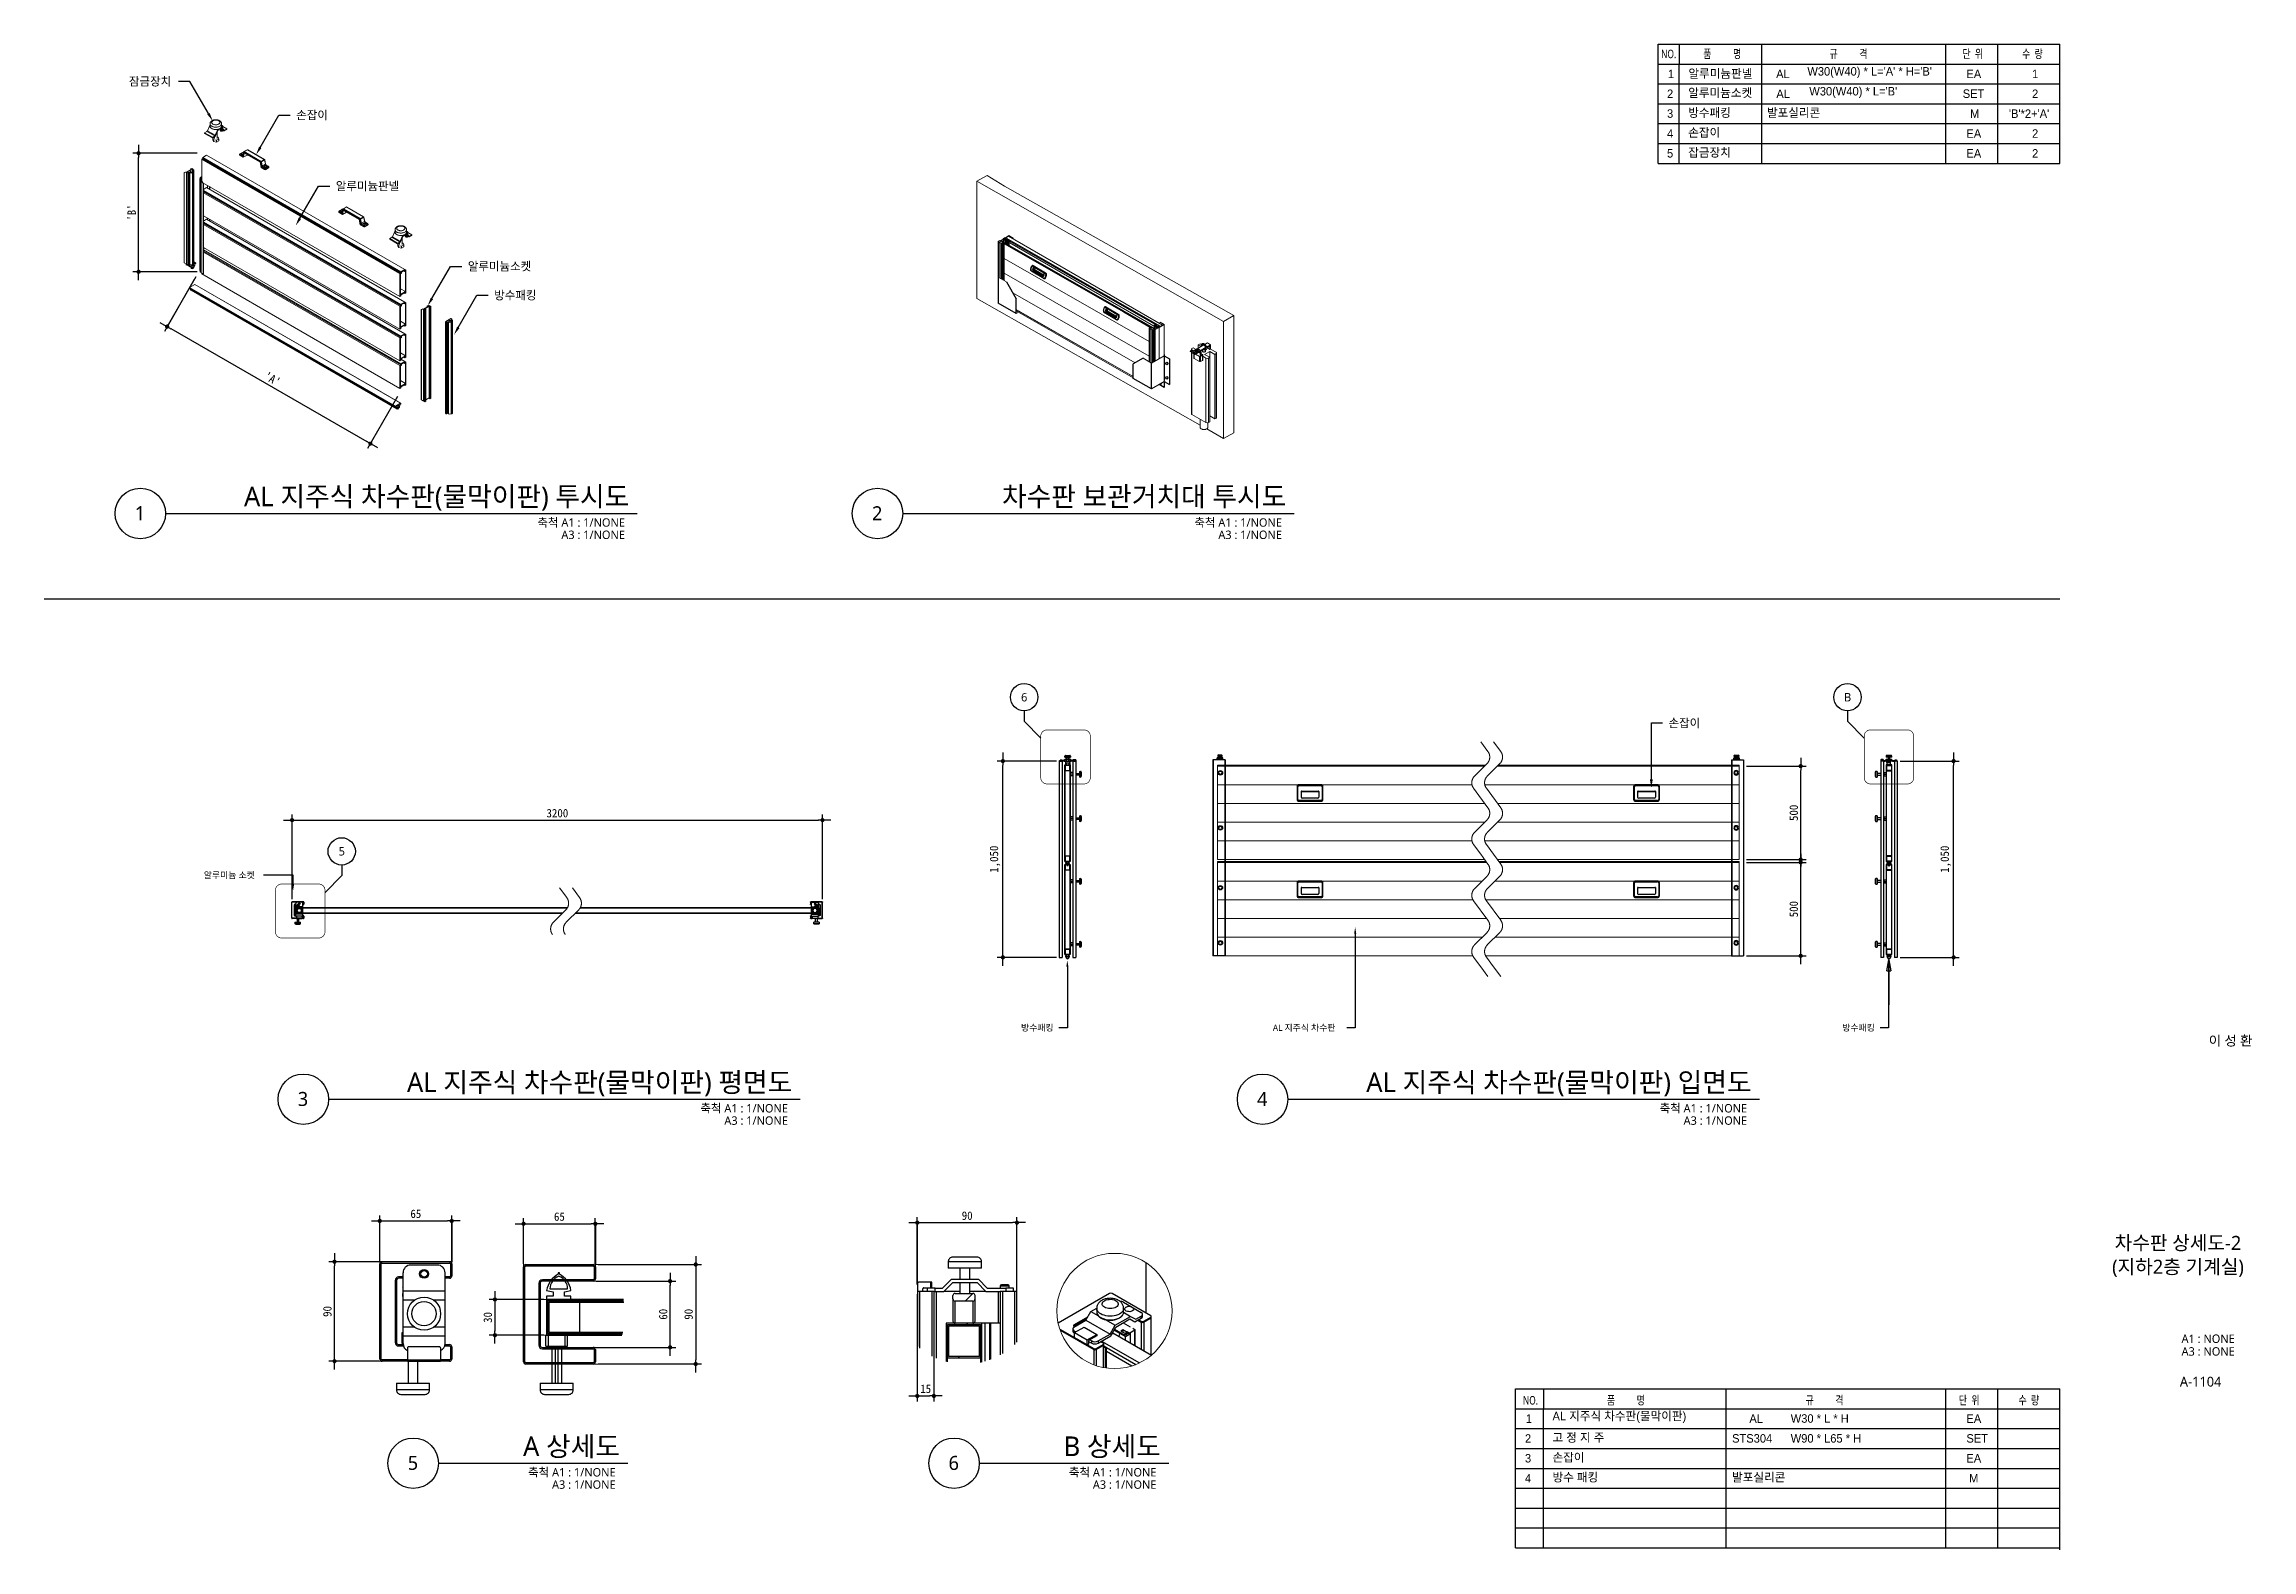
# Model space of a CAD drawing. Header units: millimetres. Extents: x 4892990 to 5673724, y 2128419 to 2381812.
# Drawn here: x 5661916 to 5673724, y 2373758 to 2381812 of the extents above; entities that cross this region are included whole.
import ezdxf
from ezdxf.enums import TextEntityAlignment as Align

# ---------------------------------------------------------------- set-up
doc = ezdxf.new("R2010")
doc.units = ezdxf.units.MM
doc.header["$LTSCALE"] = 1000
for name, pattern in [('CENTER2', [1.125, 0.75, -0.125, 0.125, -0.125]), ('DASHDOTX2', [2, 1, -0.5, 0, -0.5]), ('HIDDEN', [0.375, 0.25, -0.125]), ('HIDDEN2', [0.1875, 0.125, -0.0625])]:
    doc.linetypes.add(name, pattern=pattern)
doc.layers.get('0').update_dxf_attribs({"linetype": 'CONTINUOUS'})
for name, color, linetype in [('1', 1, 'CENTER2'), ('A-MKXS-MAK2', 3, 'DASHDOTX2'), ('A-MKXS-TEXT1', 3, 'CONTINUOUS'), ('A-MKXS-TEXT2', 7, 'CONTINUOUS'), ('BYBSE-1_DXF_CONTINUOUS_LINE', 7, 'CONTINUOUS'), ('치수', 1, 'CONTINUOUS')]:
    doc.layers.add(name, color=color, linetype=linetype)
for name, color, linetype, lineweight in [('A-BORD-TEXT', 3, 'CONTINUOUS', 25), ('A-DIMS', 7, 'CONTINUOUS', 25), ('A-MKXS-LEAD', 7, 'CONTINUOUS', 25), ('A-XXXX-SYMB', 7, 'CONTINUOUS', 25), ('A-XXXX-TXT1', 3, 'CONTINUOUS', 25)]:
    doc.layers.add(name, color=color, linetype=linetype, lineweight=lineweight)
doc.styles.add('HY울릉도L', font='malgun.ttf')
doc.styles.add('돋움체', font='')
doc.styles.add('맑은고딕', font='malgun.ttf')
doc.styles.add('울릉도L', font='')
doc.styles.get('돋움체').set_extended_font_data('DotumChe')
doc.styles.get('울릉도L').set_extended_font_data('HY울릉도L')
doc.dimstyles.new('CDIM', dxfattribs={"dimtxt": 3, "dimasz": 1.5, "dimexe": 2, "dimexo": 1, "dimgap": 1, "dimtad": 1, "dimdec": 0, "dimrnd": 0.5, "dimzin": 0, "dimdsep": 32, "dimlunit": 6, "dimtxsty": 'HY울릉도L', "dimblk1": '_CIDOT', "dimblk2": '_CIDOT', "dimsah": 1, "dimcen": 5.5, "dimclrd": 2, "dimclre": 2, "dimclrt": 7, "dimadec": 0, "dimazin": 0, "dimtfac": 1, "dimtdec": 0, "dimtix": 1, "dimtmove": 2, "dimatfit": 1, "dimldrblk": '_CIDOT', "dimfxl": 1, "dimtolj": 1, "dimtzin": 0, "dimlwd": -1, "dimarcsym": 0})
doc.dimstyles.new('scale2', dxfattribs={"dimscale": 2, "dimtxt": 2, "dimasz": 1.5, "dimexe": 2, "dimexo": 2, "dimgap": 0.7, "dimtad": 3, "dimtoh": 1, "dimdec": 3, "dimdsep": 46, "dimtxsty": '울릉도L', "dimblk": 'CLOSED', "dimcen": 1.5, "dimclrd": 8, "dimclre": 8, "dimclrt": 7, "dimazin": 2, "dimtfac": 1, "dimtdec": 3, "dimtix": 1, "dimtmove": 0, "dimatfit": 3, "dimldrblk": 'CLOSED', "dimfxl": 1, "dimlwd": -1, "dimlwe": -1, "dimarcsym": 0})

msp = doc.modelspace()

# ---------------------------------------------------------------- texts
at = {"style": '맑은고딕', "width": 0.75}
for s, height, p in [('NO.', 45.431, (5670604.84, 2381759.54)), ('품          명', 45.4306, (5670891.49, 2381759.48)), ('규          격', 45.4306, (5671566.4, 2381759.72)), ('단  위', 45.431, (5672231.67, 2381760.08)), ('수  량', 45.431, (5672550.5, 2381759.48)), ('NO.', 45.431, (5669865.64, 2374557.77)), ('품          명', 45.4306, (5670375.93, 2374557.77)), ('규          격', 45.4306, (5671438.63, 2374557.77)), ('단  위', 45.431, (5672212.39, 2374557.77)), ('수  량', 45.431, (5672531.21, 2374557.77))]:
    msp.add_text(s, height=height, dxfattribs=at).set_placement(p, align=Align.MIDDLE_CENTER)
at = {"char_height": 45.4306, "attachment_point": 7, "style": '맑은고딕'}
for s, insert in [('{\\fGulim|b0|i0|c129|p50;1}', (5670601.1, 2381629.72)), ('{\\fGulim|b0|i0|c129|p50;알루미늄판넬}', (5670710.59, 2381626.24)), ('{\\fGulim|b0|i0|c129|p50;AL}', (5671179.73, 2381629.72)), ("{\\fGulim|b0|i0|c129|p50; W30(W40) * L='A' * H='B'}", (5671330.2, 2381629.72)), ("{\\fGulim|b0|i0|c129|p50;W30(W40) * L='B'}", (5671357.13, 2381523.43)), ('{\\fGulim|b0|i0|c129|p50;EA}', (5672197.42, 2381629.72)), ('{\\fGulim|b0|i0|c129|p50;1}', (5672548.52, 2381629.72)), ('{\\fGulim|b0|i0|c129|p50;2}', (5670596.22, 2381523.43)), ('{\\fGulim|b0|i0|c129|p50;알루미늄소켓}', (5670709.6, 2381523.43)), ('{\\fGulim|b0|i0|c129|p50;방수패킹}', (5670709.6, 2381417.14)), ('{\\fGulim|b0|i0|c129|p50;발포실리콘}', (5671130.73, 2381417.14)), ('{\\fGulim|b0|i0|c129|p50;AL}', (5671180.77, 2381523.43)), ('{\\fGulim|b0|i0|c129|p50;SET}', (5672177.81, 2381523.43)), ('{\\fGulim|b0|i0|c129|p50;2}', (5672548.52, 2381523.43)), ('{\\fGulim|b0|i0|c129|p50;4}', (5670596.22, 2381310.85)), ('{\\fGulim|b0|i0|c129|p50;3}', (5670596.22, 2381417.14)), ('{\\fGulim|b0|i0|c129|p50;손잡이}', (5670709.6, 2381310.85)), ('{\\fGulim|b0|i0|c129|p50;EA}', (5672197.42, 2381310.85)), ('{\\fGulim|b0|i0|c129|p50;M}', (5672217.03, 2381417.14)), ("{\\fGulim|b0|i0|c129|p50;'B'*2+'A'}", (5672424.84, 2381417.14)), ('{\\fGulim|b0|i0|c129|p50;2}', (5672548.52, 2381310.85)), ('{\\fGulim|b0|i0|c129|p50;5}', (5670596.22, 2381204.56)), ('{\\fGulim|b0|i0|c129|p50;잡금장치}', (5670709.6, 2381204.56)), ('{\\fGulim|b0|i0|c129|p50;EA}', (5672197.42, 2381204.56)), ('{\\fGulim|b0|i0|c129|p50;2}', (5672548.52, 2381204.56)), ('{\\fGulim|b0|i0|c129|p50;AL 지주식 차수판(물막이판)}', (5669983.65, 2374437.03)), ('{\\fGulim|b0|i0|c129|p50;1}', (5669841.08, 2374437.03)), ('{\\fGulim|b0|i0|c129|p50;고 정 지 주}', (5669983.65, 2374330.74)), ('{\\fGulim|b0|i0|c129|p50;AL}', (5671036.62, 2374437.03)), ('{\\fGulim|b0|i0|c129|p50;W30 * L * H}', (5671257.75, 2374437.03)), ('{\\fGulim|b0|i0|c129|p50;EA}', (5672197.42, 2374437.03)), ('{\\fGulim|b0|i0|c129|p50;3}', (5669836.21, 2374224.45)), ('{\\fGulim|b0|i0|c129|p50;2}', (5669836.21, 2374330.74)), ('{\\fGulim|b0|i0|c129|p50;손잡이}', (5669983.65, 2374224.45)), ('{\\fGulim|b0|i0|c129|p50;STS304}', (5670944.04, 2374330.74)), ('{\\fGulim|b0|i0|c129|p50;W90 * L65 * H}', (5671257.75, 2374330.74)), ('{\\fGulim|b0|i0|c129|p50;SET}', (5672197.42, 2374330.74)), ('{\\fGulim|b0|i0|c129|p50;EA}', (5672197.42, 2374224.45)), ('{\\fGulim|b0|i0|c129|p50;4}', (5669836.21, 2374118.16)), ('{\\fGulim|b0|i0|c129|p50;방수 패킹}', (5669983.65, 2374118.16)), ('{\\fGulim|b0|i0|c129|p50;발포실리콘}', (5670944.04, 2374118.16)), ('{\\fGulim|b0|i0|c129|p50;M}', (5672212.08, 2374118.16))]:
    msp.add_mtext(s, dxfattribs=dict(at, insert=insert))
at = {"layer": 'A-BORD-TEXT', "style": '맑은고딕'}
for s, height, p in [('이 성 환', 52.5, (5673726.77, 2376455.11)), ('A1 : NONE', 45, (5673632.68, 2374864.69)), ('A3 : NONE', 45, (5673632.68, 2374796.67)), ('A-1104', 52.5, (5673561.24, 2374631.12))]:
    msp.add_text(s, height=height, dxfattribs=at).set_placement(p, align=Align.RIGHT)
for s, p in [('차수판 상세도-2', (5673329.11, 2375399.74)), ('(지하2층 기계실)', (5673329.11, 2375272.16))]:
    msp.add_text(s, height=75, dxfattribs=at).set_placement(p, align=Align.MIDDLE_CENTER)
at = {"layer": 'A-MKXS-TEXT1', "style": '맑은고딕'}
for s, height, p in [('잠금장치', 45, (5662369.55, 2381612.19)), ('손잡이', 45, (5663264.37, 2381431.75)), ('알루미늄판넬', 45, (5663476.25, 2381052.19)), ('알루미늄소켓', 45, (5664182.14, 2380623.17)), ('방수패킹', 45, (5664323.13, 2380468.42)), ('손잡이', 45, (5670604.2, 2378180.12)), ('알루미늄 소켓', 33.75, (5662770.14, 2377366.5)), ('방수패킹', 33.75, (5667141.12, 2376550.75)), ('AL 지주식 차수판', 33.75, (5668487.88, 2376550.75)), ('방수패킹', 33.75, (5671533.56, 2376550.75))]:
    msp.add_text(s, height=height, dxfattribs=at).set_placement(p, align=Align.MIDDLE_LEFT)
at = {"layer": 'A-MKXS-TEXT2', "style": '맑은고딕'}
for s, p in [('6', (5667157.9, 2378318.35)), ('B', (5671562.17, 2378318.35)), ('5', (5663507.93, 2377494.07))]:
    msp.add_text(s, height=45, dxfattribs=at).set_placement(p, align=Align.MIDDLE)
at = {"layer": 'A-XXXX-TXT1', "style": '맑은고딕'}
for s, p in [('AL 지주식 차수판(물막이판) 투시도', (5665045.6, 2379308.12)), ('차수판 보관거치대 투시도', (5668559.53, 2379308.12)), ('AL 지주식 차수판(물막이판) 평면도', (5665917.27, 2376174.83)), ('AL 지주식 차수판(물막이판) 입면도', (5671048.02, 2376174.83)), ('A 상세도', (5664995.75, 2374227.82)), ('B 상세도', (5667888.51, 2374227.82))]:
    msp.add_text(s, height=105, dxfattribs=at).set_placement(p, align=Align.BOTTOM_RIGHT)
for s, p in [('1', (5662428.77, 2379302.93)), ('2', (5666371.63, 2379302.93)), ('3', (5663300.44, 2376169.64)), ('4', (5668431.18, 2376169.64)), ('5', (5663888.35, 2374222.63)), ('6', (5666781.12, 2374222.63))]:
    msp.add_text(s, height=75, dxfattribs=at).set_placement(p, align=Align.MIDDLE)
for s, p in [('축척 A1 : 1/NONE', (5665022.24, 2379275.49)), ('축척 A1 : 1/NONE', (5668536.17, 2379275.49)), ('A3 : 1/NONE', (5665022.24, 2379209.81)), ('A3 : 1/NONE', (5668536.17, 2379209.81)), ('축척 A1 : 1/NONE', (5665893.91, 2376142.19)), ('A3 : 1/NONE', (5665893.91, 2376076.52)), ('축척 A1 : 1/NONE', (5671024.65, 2376142.19)), ('A3 : 1/NONE', (5671024.65, 2376076.52)), ('축척 A1 : 1/NONE', (5664972.38, 2374195.19)), ('축척 A1 : 1/NONE', (5667865.15, 2374195.19)), ('A3 : 1/NONE', (5664972.38, 2374129.51)), ('A3 : 1/NONE', (5667865.15, 2374129.51))]:
    msp.add_text(s, height=45, dxfattribs=at).set_placement(p, align=Align.TOP_RIGHT)

# ---------------------------------------------------------------- blocks, each defined once
blk = doc.blocks.new('_CIDOT')
at = {"color": 0, "linetype": 'ByBlock'}
blk.add_line((2, 0), (-1, 0), dxfattribs=at)
at = {"color": 0, "linetype": 'ByBlock', "const_width": 0.5}
blk.add_lwpolyline([(-0.25, 0, 1), (0.25, 0, 1)], format="xyb", close=True, dxfattribs=at)
blk = doc.blocks.new('*D81')
at = {"layer": 'A-DIMS', "lineweight": -2, "transparency": 16777216}
for p, q in [((5662735, 2381228), (5662391, 2381228)), ((5662735, 2380594), (5662391, 2380594))]:
    blk.add_line(p, q, dxfattribs=at)
at = {"layer": 'A-DIMS', "transparency": 16777216}
blk.add_line((5662421, 2380616), (5662421, 2381206), dxfattribs=at)
at = {"layer": 'A-DIMS', "transparency": 16777216, "xscale": 22.5, "yscale": 22.5, "zscale": 22.5}
for p, rotation in [((5662421, 2381228), 90), ((5662421, 2380594), 270)]:
    blk.add_blockref('_CIDOT', p, dxfattribs=dict(at, rotation=rotation))
at = {"layer": 'A-DIMS', "color": 3, "transparency": 16777216, "insert": (5662384, 2380911), "char_height": 45, "attachment_point": 5, "rotation": 90, "style": '돋움체'}
blk.add_mtext("\\A1;'B'", dxfattribs=at)
blk = doc.blocks.new('*D82')
at = {"layer": 'A-DIMS', "lineweight": -2, "transparency": 16777216}
for p, q in [((5662719, 2380553), (5662559, 2380275)), ((5663806, 2379927), (5663646, 2379649))]:
    blk.add_line(p, q, dxfattribs=at)
at = {"layer": 'A-DIMS', "transparency": 16777216}
blk.add_line((5662594, 2380290), (5663642, 2379687), dxfattribs=at)
at = {"layer": 'A-DIMS', "transparency": 16777216, "xscale": 22.5, "yscale": 22.5, "zscale": 22.5}
for p, rotation in [((5662574, 2380301), 150.0663104720145), ((5663661, 2379675), 330.0663104720145)]:
    blk.add_blockref('_CIDOT', p, dxfattribs=dict(at, rotation=rotation))
at = {"layer": 'A-DIMS', "color": 3, "transparency": 16777216, "insert": (5663137, 2380021), "char_height": 45, "attachment_point": 5, "rotation": 330.0663, "style": '돋움체'}
blk.add_mtext("\\A1;'A'", dxfattribs=at)
blk = doc.blocks.new('고정지주위')
at = {"color": 7, "linetype": 'Continuous', "lineweight": 25, "ltscale": 25}
for p, q in [((3938943, -1087239), (3938943, -1087153)), ((3938944, -1087239), (3938944, -1087153)), ((3939006, -1087151), (3938945, -1087151)), ((3938945, -1087152), (3939006, -1087152)), ((3938956, -1087168), (3938956, -1087224)), ((3938958, -1087168), (3938958, -1087224)), ((3938964, -1087165), (3938960, -1087165)), ((3938964, -1087166), (3938960, -1087166)), ((3938964, -1087178), (3938964, -1087161)), ((3938964, -1087175), (3938964, -1087174)), ((3938964, -1087175), (3938964, -1087175)), ((3938995, -1087154), (3938971, -1087154)), ((3939002, -1087178), (3939002, -1087161)), ((3939006, -1087165), (3939002, -1087165)), ((3939006, -1087166), (3939002, -1087166)), ((3939006, -1087153), (3939006, -1087164)), ((3939008, -1087153), (3939008, -1087164)), ((3938968, -1087240), (3938945, -1087240)), ((3938968, -1087241), (3938945, -1087241)), ((3938960, -1087226), (3938964, -1087226)), ((3938960, -1087227), (3938964, -1087227)), ((3938960, -1087261), (3938960, -1087267)), ((3938960, -1087261), (3938990, -1087261)), ((3938963, -1087225), (3938963, -1087215)), ((3938963, -1087215), (3938964, -1087215)), ((3938963, -1087225), (3938964, -1087225)), ((3939002, -1087178), (3938964, -1087178)), ((3938964, -1087186), (3938964, -1087178)), ((3938964, -1087183), (3938964, -1087180)), ((3938964, -1087180), (3938964, -1087180)), ((3938964, -1087183), (3938964, -1087183)), ((3938964, -1087183), (3938964, -1087215)), ((3938974, -1087186), (3938964, -1087186)), ((3938964, -1087210), (3938964, -1087186)), ((3938974, -1087210), (3938964, -1087210)), ((3938964, -1087218), (3938964, -1087210)), ((3938964, -1087215), (3938964, -1087215)), ((3939002, -1087218), (3938964, -1087218)), ((3938964, -1087225), (3938964, -1087218)), ((3938964, -1087271), (3938986, -1087271)), ((3938968, -1087229), (3938968, -1087240)), ((3938998, -1087240), (3938968, -1087240)), ((3938968, -1087240), (3938968, -1087241)), ((3938968, -1087241), (3938998, -1087241)), ((3938997, -1087228), (3938969, -1087228)), ((3938971, -1087241), (3938971, -1087261)), ((3938980, -1087261), (3938980, -1087241)), ((3938990, -1087267), (3938990, -1087261)), ((3939002, -1087186), (3938991, -1087186)), ((3939002, -1087210), (3938991, -1087210)), ((3938998, -1087229), (3938998, -1087240)), ((3938998, -1087241), (3938998, -1087240)), ((3939006, -1087240), (3938998, -1087240)), ((3939006, -1087241), (3938998, -1087241)), ((3939001, -1087227), (3939006, -1087227)), ((3939002, -1087186), (3939002, -1087178)), ((3939002, -1087210), (3939002, -1087186)), ((3939002, -1087218), (3939002, -1087210)), ((3939002, -1087225), (3939002, -1087218)), ((3939002, -1087226), (3939006, -1087226)), ((3939006, -1087228), (3939006, -1087239)), ((3939008, -1087228), (3939008, -1087239))]:
    blk.add_line(p, q, dxfattribs=at)
at = {"color": 8, "linetype": 'Continuous', "lineweight": 25, "ltscale": 25}
blk.add_line((3938990, -1087267), (3938960, -1087267), dxfattribs=at)
at = {"color": 7, "linetype": 'Continuous', "lineweight": 25, "ltscale": 625}
for centre, radius in [((3938983, -1087162), 4), ((3938983, -1087162), 3), ((3938983, -1087198), 15), ((3938983, -1087198), 11)]:
    blk.add_circle(centre, radius, dxfattribs=at)
for centre, radius, start, end in [((3938945, -1087153), 2, 90, 180), ((3938945, -1087153), 0.8, 90, 180), ((3938960, -1087168), 3.2, 90, 180), ((3938960, -1087168), 2, 90, 180), ((3938971, -1087161), 7, 90, 180), ((3938995, -1087161), 7, 0, 90), ((3939006, -1087153), 2, 0, 90), ((3939006, -1087153), 0.8, 0, 90), ((3939006, -1087164), 0.8, 270, 0), ((3939006, -1087164), 2, 270, 0), ((3938945, -1087239), 2, 180, 270), ((3938945, -1087239), 0.8, 180, 270), ((3938960, -1087224), 3.2, 180, 270), ((3938960, -1087224), 2, 180, 270), ((3938964, -1087267), 4, 180, 270), ((3938971, -1087225), 7, 180, 244.6231), ((3938969, -1087229), 1, 90, 180), ((3938986, -1087267), 4, 270, 0), ((3938997, -1087229), 1, 0, 90), ((3938995, -1087225), 7, 295.3769, 0), ((3939006, -1087228), 2, 0, 90), ((3939006, -1087228), 0.8, 0, 90), ((3939006, -1087239), 0.8, 270, 0), ((3939006, -1087239), 2, 270, 0)]:
    blk.add_arc(centre, radius, start, end, dxfattribs=at)
blk = doc.blocks.new('고정지주앞좌')
at = {"color": 7, "linetype": 'Continuous', "lineweight": 25, "ltscale": 30}
for p, q in [((3939008, -1088299), (3938943, -1088299)), ((3938943, -1088299), (3938943, -1089349)), ((3938944, -1088299), (3938944, -1089349)), ((3938950, -1088299), (3938949, -1088299)), ((3938999, -1088299), (3938950, -1088299)), ((3938996, -1088290), (3938965, -1088290)), ((3938965, -1088296), (3938965, -1088290)), ((3938965, -1088296), (3938965, -1088299)), ((3938969, -1088296), (3938965, -1088296)), ((3938969, -1088277), (3938969, -1088282)), ((3938981, -1088282), (3938969, -1088282)), ((3938969, -1088292), (3938969, -1088293)), ((3938993, -1088292), (3938969, -1088292)), ((3938969, -1088293), (3938993, -1088293)), ((3938969, -1088293), (3938969, -1088299)), ((3938993, -1088299), (3938969, -1088299)), ((3938981, -1088274), (3938972, -1088274)), ((3938977, -1088282), (3938977, -1088290)), ((3938989, -1088274), (3938981, -1088274)), ((3938993, -1088282), (3938981, -1088282)), ((3938984, -1088290), (3938984, -1088282)), ((3938993, -1088282), (3938993, -1088277)), ((3938993, -1088293), (3938993, -1088292)), ((3938993, -1088293), (3938993, -1088299)), ((3938996, -1088296), (3938993, -1088296)), ((3938996, -1088296), (3938996, -1088290)), ((3938996, -1088299), (3938996, -1088296)), ((3939006, -1088299), (3939006, -1089349)), ((3939008, -1088299), (3939008, -1089349)), ((3939008, -1089349), (3938943, -1089349))]:
    blk.add_line(p, q, dxfattribs=at)
at = {"color": 8, "linetype": 'Continuous', "lineweight": 25, "ltscale": 30}
for p, q in [((3938969, -1088277), (3938981, -1088277)), ((3938981, -1088277), (3938993, -1088277))]:
    blk.add_line(p, q, dxfattribs=at)
at = {"color": 7, "linetype": 'Continuous', "lineweight": 25, "ltscale": 900}
for centre, radius in [((3938983, -1088369), 12), ((3938983, -1088369), 8.8), ((3938983, -1088664), 12), ((3938983, -1088664), 8.8), ((3938983, -1088984), 12), ((3938983, -1088984), 8.8), ((3938983, -1089279), 12), ((3938983, -1089279), 8.8)]:
    blk.add_circle(centre, radius, dxfattribs=at)
for centre, start, end in [((3938972, -1088277), 90, 180), ((3938989, -1088277), 0, 90)]:
    blk.add_arc(centre, 3.2, start, end, dxfattribs=at)
blk = doc.blocks.new('_Closed')
at = {"color": 0, "linetype": 'ByBlock', "lineweight": -2}
for p, q in [((-1, 0.17), (0, 0)), ((-1, 0.17), (-1, -0.17)), ((0, 0), (-1, -0.17)), ((0, 0), (-1, 0))]:
    blk.add_line(p, q, dxfattribs=at)
blk = doc.blocks.new('*D94')
at = {"layer": 'A-DIMS', "lineweight": -2, "transparency": 16777216}
for p, q in [((5667331, 2377977), (5667014, 2377977)), ((5667330, 2376927), (5667014, 2376927))]:
    blk.add_line(p, q, dxfattribs=at)
at = {"layer": 'A-DIMS', "transparency": 16777216}
blk.add_line((5667044, 2376949), (5667044, 2377954), dxfattribs=at)
at = {"layer": 'A-DIMS', "transparency": 16777216, "xscale": 22.5, "yscale": 22.5, "zscale": 22.5}
for p, rotation in [((5667044, 2377977), 90), ((5667044, 2376927), 270)]:
    blk.add_blockref('_CIDOT', p, dxfattribs=dict(at, rotation=rotation))
at = {"layer": 'A-DIMS', "color": 3, "transparency": 16777216, "insert": (5667002, 2377452), "char_height": 45, "attachment_point": 5, "rotation": 90, "style": '돋움체'}
blk.add_mtext('\\A1;1,050', dxfattribs=at)
blk = doc.blocks.new('*D95')
at = {"layer": 'A-DIMS', "lineweight": -2, "transparency": 16777216}
for p, q in [((5663242, 2377238), (5663242, 2377691)), ((5666079, 2377238), (5666079, 2377691))]:
    blk.add_line(p, q, dxfattribs=at)
at = {"layer": 'A-DIMS', "transparency": 16777216}
blk.add_line((5663265, 2377661), (5666057, 2377661), dxfattribs=at)
at = {"layer": 'A-DIMS', "transparency": 16777216, "xscale": 22.5, "yscale": 22.5, "zscale": 22.5, "rotation": 180}
blk.add_blockref('_CIDOT', (5663242, 2377661), dxfattribs=at)
at = {"layer": 'A-DIMS', "transparency": 16777216, "xscale": 22.5, "yscale": 22.5, "zscale": 22.5}
blk.add_blockref('_CIDOT', (5666079, 2377661), dxfattribs=at)
at = {"layer": 'A-DIMS', "color": 3, "transparency": 16777216, "insert": (5664661, 2377698), "char_height": 45, "attachment_point": 5, "style": '돋움체'}
blk.add_mtext('\\A1;3200', dxfattribs=at)
blk = doc.blocks.new('*D83')
at = {"layer": 'A-DIMS', "lineweight": -2, "transparency": 16777216}
for p, q in [((5671021, 2377435), (5671341, 2377435)), ((5671021, 2376935), (5671341, 2376935))]:
    blk.add_line(p, q, dxfattribs=at)
at = {"layer": 'A-DIMS', "transparency": 16777216}
blk.add_line((5671311, 2376957), (5671311, 2377412), dxfattribs=at)
at = {"layer": 'A-DIMS', "transparency": 16777216, "xscale": 22.5, "yscale": 22.5, "zscale": 22.5}
for p, rotation in [((5671311, 2377435), 90), ((5671311, 2376935), 270)]:
    blk.add_blockref('_CIDOT', p, dxfattribs=dict(at, rotation=rotation))
at = {"layer": 'A-DIMS', "color": 3, "transparency": 16777216, "insert": (5671274, 2377185), "char_height": 45, "attachment_point": 5, "rotation": 90, "style": '돋움체'}
blk.add_mtext('\\A1;500', dxfattribs=at)
blk = doc.blocks.new('*D84')
at = {"layer": 'A-DIMS', "lineweight": -2, "transparency": 16777216}
for p, q in [((5671021, 2377950), (5671341, 2377950)), ((5671021, 2377450), (5671341, 2377450))]:
    blk.add_line(p, q, dxfattribs=at)
at = {"layer": 'A-DIMS', "transparency": 16777216}
blk.add_line((5671311, 2377472), (5671311, 2377927), dxfattribs=at)
at = {"layer": 'A-DIMS', "transparency": 16777216, "xscale": 22.5, "yscale": 22.5, "zscale": 22.5}
for p, rotation in [((5671311, 2377950), 90), ((5671311, 2377450), 270)]:
    blk.add_blockref('_CIDOT', p, dxfattribs=dict(at, rotation=rotation))
at = {"layer": 'A-DIMS', "color": 3, "transparency": 16777216, "insert": (5671274, 2377700), "char_height": 45, "attachment_point": 5, "rotation": 90, "style": '돋움체'}
blk.add_mtext('\\A1;500', dxfattribs=at)
blk = doc.blocks.new('*D85')
at = {"layer": 'A-DIMS', "lineweight": -2, "transparency": 16777216}
for p, q in [((5671843, 2377977), (5672159, 2377977)), ((5671843, 2376927), (5672159, 2376927))]:
    blk.add_line(p, q, dxfattribs=at)
at = {"layer": 'A-DIMS', "transparency": 16777216}
blk.add_line((5672129, 2376949), (5672129, 2377954), dxfattribs=at)
at = {"layer": 'A-DIMS', "transparency": 16777216, "xscale": 22.5, "yscale": 22.5, "zscale": 22.5}
for p, rotation in [((5672129, 2377977), 90), ((5672129, 2376927), 270)]:
    blk.add_blockref('_CIDOT', p, dxfattribs=dict(at, rotation=rotation))
at = {"layer": 'A-DIMS', "color": 3, "transparency": 16777216, "insert": (5672087, 2377452), "char_height": 45, "attachment_point": 5, "rotation": 90, "style": '돋움체'}
blk.add_mtext('\\A1;1,050', dxfattribs=at)
blk = doc.blocks.new('*D86')
at = {"layer": 'A-DIMS', "lineweight": -2, "transparency": 16777216}
for p, q in [((5663708, 2375299), (5663439, 2375299)), ((5663708, 2374767), (5663439, 2374767))]:
    blk.add_line(p, q, dxfattribs=at)
at = {"layer": 'A-DIMS', "transparency": 16777216}
blk.add_line((5663469, 2374789), (5663469, 2375277), dxfattribs=at)
at = {"layer": 'A-DIMS', "transparency": 16777216, "xscale": 22.5, "yscale": 22.5, "zscale": 22.5}
for p, rotation in [((5663469, 2375299), 90), ((5663469, 2374767), 270)]:
    blk.add_blockref('_CIDOT', p, dxfattribs=dict(at, rotation=rotation))
at = {"layer": 'A-DIMS', "color": 3, "transparency": 16777216, "insert": (5663431, 2375033), "char_height": 45, "attachment_point": 5, "rotation": 90, "style": '돋움체'}
blk.add_mtext('\\A1;90', dxfattribs=at)
blk = doc.blocks.new('*D87')
at = {"layer": 'A-DIMS', "lineweight": -2, "transparency": 16777216}
for p, q in [((5663711, 2375302), (5663711, 2375547)), ((5664096, 2375302), (5664096, 2375547))]:
    blk.add_line(p, q, dxfattribs=at)
at = {"layer": 'A-DIMS', "transparency": 16777216}
blk.add_line((5663734, 2375517), (5664073, 2375517), dxfattribs=at)
at = {"layer": 'A-DIMS', "transparency": 16777216, "xscale": 22.5, "yscale": 22.5, "zscale": 22.5, "rotation": 180}
blk.add_blockref('_CIDOT', (5663711, 2375517), dxfattribs=at)
at = {"layer": 'A-DIMS', "transparency": 16777216, "xscale": 22.5, "yscale": 22.5, "zscale": 22.5}
blk.add_blockref('_CIDOT', (5664096, 2375517), dxfattribs=at)
at = {"layer": 'A-DIMS', "color": 3, "transparency": 16777216, "insert": (5663904, 2375555), "char_height": 45, "attachment_point": 5, "style": '돋움체'}
blk.add_mtext('\\A1;65', dxfattribs=at)
blk = doc.blocks.new('*D88')
at = {"layer": 'A-DIMS', "lineweight": -2, "transparency": 16777216}
for p, q in [((5664480, 2375287), (5664480, 2375532)), ((5664864, 2375287), (5664864, 2375532))]:
    blk.add_line(p, q, dxfattribs=at)
at = {"layer": 'A-DIMS', "transparency": 16777216}
blk.add_line((5664503, 2375502), (5664842, 2375502), dxfattribs=at)
at = {"layer": 'A-DIMS', "transparency": 16777216, "xscale": 22.5, "yscale": 22.5, "zscale": 22.5, "rotation": 180}
blk.add_blockref('_CIDOT', (5664480, 2375502), dxfattribs=at)
at = {"layer": 'A-DIMS', "transparency": 16777216, "xscale": 22.5, "yscale": 22.5, "zscale": 22.5}
blk.add_blockref('_CIDOT', (5664864, 2375502), dxfattribs=at)
at = {"layer": 'A-DIMS', "color": 3, "transparency": 16777216, "insert": (5664672, 2375540), "char_height": 45, "attachment_point": 5, "style": '돋움체'}
blk.add_mtext('\\A1;65', dxfattribs=at)
blk = doc.blocks.new('*D89')
at = {"layer": 'A-DIMS', "lineweight": -2, "transparency": 16777216}
for p, q in [((5664589, 2375097), (5664297, 2375097)), ((5664589, 2374906), (5664297, 2374906))]:
    blk.add_line(p, q, dxfattribs=at)
at = {"layer": 'A-DIMS', "transparency": 16777216}
blk.add_line((5664327, 2375075), (5664327, 2374928), dxfattribs=at)
at = {"layer": 'A-DIMS', "transparency": 16777216, "xscale": 22.5, "yscale": 22.5, "zscale": 22.5}
for p, rotation in [((5664327, 2375097), 90), ((5664327, 2374906), 270)]:
    blk.add_blockref('_CIDOT', p, dxfattribs=dict(at, rotation=rotation))
at = {"layer": 'A-DIMS', "color": 3, "transparency": 16777216, "insert": (5664289, 2375001), "char_height": 45, "attachment_point": 5, "rotation": 90, "style": '돋움체'}
blk.add_mtext('\\A1;30', dxfattribs=at)
blk = doc.blocks.new('*D90')
at = {"layer": 'A-DIMS', "lineweight": -2, "transparency": 16777216}
for p, q in [((5664868, 2375195), (5665294, 2375195)), ((5664868, 2374841), (5665294, 2374841))]:
    blk.add_line(p, q, dxfattribs=at)
at = {"layer": 'A-DIMS', "transparency": 16777216}
blk.add_line((5665264, 2374863), (5665264, 2375173), dxfattribs=at)
at = {"layer": 'A-DIMS', "transparency": 16777216, "xscale": 22.5, "yscale": 22.5, "zscale": 22.5}
for p, rotation in [((5665264, 2375195), 90), ((5665264, 2374841), 270)]:
    blk.add_blockref('_CIDOT', p, dxfattribs=dict(at, rotation=rotation))
at = {"layer": 'A-DIMS', "color": 3, "transparency": 16777216, "insert": (5665227, 2375018), "char_height": 45, "attachment_point": 5, "rotation": 90, "style": '돋움체'}
blk.add_mtext('\\A1;60', dxfattribs=at)
blk = doc.blocks.new('*D91')
at = {"layer": 'A-DIMS', "lineweight": -2, "transparency": 16777216}
for p, q in [((5664879, 2375284), (5665431, 2375284)), ((5664879, 2374752), (5665431, 2374752))]:
    blk.add_line(p, q, dxfattribs=at)
at = {"layer": 'A-DIMS', "transparency": 16777216}
blk.add_line((5665401, 2375262), (5665401, 2374774), dxfattribs=at)
at = {"layer": 'A-DIMS', "transparency": 16777216, "xscale": 22.5, "yscale": 22.5, "zscale": 22.5}
for p, rotation in [((5665401, 2375284), 90), ((5665401, 2374752), 270)]:
    blk.add_blockref('_CIDOT', p, dxfattribs=dict(at, rotation=rotation))
at = {"layer": 'A-DIMS', "color": 3, "transparency": 16777216, "insert": (5665363, 2375018), "char_height": 45, "attachment_point": 5, "rotation": 90, "style": '돋움체'}
blk.add_mtext('\\A1;90', dxfattribs=at)
blk = doc.blocks.new('*D92')
at = {"layer": 'A-DIMS', "lineweight": -2, "transparency": 16777216}
for p, q in [((5666586, 2375125), (5666586, 2374551)), ((5666675, 2375125), (5666675, 2374551))]:
    blk.add_line(p, q, dxfattribs=at)
at = {"layer": 'A-DIMS', "transparency": 16777216}
blk.add_line((5666609, 2374581), (5666653, 2374581), dxfattribs=at)
at = {"layer": 'A-DIMS', "transparency": 16777216, "xscale": 22.5, "yscale": 22.5, "zscale": 22.5, "rotation": 180}
blk.add_blockref('_CIDOT', (5666586, 2374581), dxfattribs=at)
at = {"layer": 'A-DIMS', "transparency": 16777216, "xscale": 22.5, "yscale": 22.5, "zscale": 22.5}
blk.add_blockref('_CIDOT', (5666675, 2374581), dxfattribs=at)
at = {"layer": 'A-DIMS', "color": 3, "transparency": 16777216, "insert": (5666631, 2374619), "char_height": 45, "attachment_point": 5, "style": '돋움체'}
blk.add_mtext('\\A1;15', dxfattribs=at)
blk = doc.blocks.new('*D93')
at = {"layer": 'A-DIMS', "lineweight": -2, "transparency": 16777216}
for p, q in [((5666586, 2375177), (5666586, 2375538)), ((5667119, 2375177), (5667119, 2375538))]:
    blk.add_line(p, q, dxfattribs=at)
at = {"layer": 'A-DIMS', "transparency": 16777216}
blk.add_line((5666609, 2375508), (5667096, 2375508), dxfattribs=at)
at = {"layer": 'A-DIMS', "transparency": 16777216, "xscale": 22.5, "yscale": 22.5, "zscale": 22.5, "rotation": 180}
blk.add_blockref('_CIDOT', (5666586, 2375508), dxfattribs=at)
at = {"layer": 'A-DIMS', "transparency": 16777216, "xscale": 22.5, "yscale": 22.5, "zscale": 22.5}
blk.add_blockref('_CIDOT', (5667119, 2375508), dxfattribs=at)
at = {"layer": 'A-DIMS', "color": 3, "transparency": 16777216, "insert": (5666853, 2375545), "char_height": 45, "attachment_point": 5, "style": '돋움체'}
blk.add_mtext('\\A1;90', dxfattribs=at)

# ---------------------------------------------------------------- dimensions: what is measured, and where the dimension line sits
at = {"layer": 'A-DIMS'}
for base, p1, p2, text, picture, middle in [((5662421.32, 2381228.01), (5662750.04, 2380593.58), (5662750.04, 2381228.01), "'B'", '*D81', (5662383.79, 2380910.79)), ((5663469, 2375299.01), (5663723.18, 2374766.79), (5663723.25, 2375299.01), '90', '*D86', (5663431.47, 2375032.9)), ((5665400.65, 2374751.88), (5664864.44, 2375284.11), (5664864.44, 2374751.88), '90', '*D91', (5665363.12, 2375017.99)), ((5665264.29, 2375195.4), (5664852.62, 2374840.59), (5664852.62, 2375195.4), '60', '*D90', (5665226.76, 2375017.99)), ((5664326.57, 2374905.64), (5664603.62, 2375097.24), (5664603.65, 2374905.64), '30', '*D89', (5664289.04, 2375001.44))]:
    dim = msp.add_linear_dim(base=base, p1=p1, p2=p2, angle=90, text=text, dimstyle='CDIM', override={"dimscale": 15, "dimtxsty": '돋움체', "dimclrd": 256, "dimclre": 256, "dimclrt": 3}, dxfattribs=at)
    dim.commit()
    dim.dimension.update_dxf_attribs({"geometry": picture, "text_midpoint": middle})
dim = msp.add_aligned_dim(p1=(5662726.74, 2380566.44), p2=(5663813.96, 2379940.41), distance=-305.76, text="'A'", dimstyle='CDIM', override={"dimscale": 15, "dimtxsty": '돋움체', "dimclrd": 256, "dimclre": 256, "dimclrt": 3}, dxfattribs=at)
dim.commit()
dim.dimension.update_dxf_attribs({"geometry": '*D82', "text_midpoint": (5663136.5, 2380020.98)})
for base, p1, p2, picture, middle in [((5667043.86, 2377976.51), (5667345.44, 2376926.51), (5667346.44, 2377976.51), '*D94', (5667002.08, 2377451.51)), ((5671311.35, 2377949.81), (5671006.22, 2377449.81), (5671006.22, 2377949.81), '*D84', (5671273.82, 2377699.81)), ((5672129.24, 2377976.51), (5671827.67, 2376926.51), (5671827.67, 2377976.51), '*D85', (5672087.45, 2377451.51)), ((5671311.35, 2377434.81), (5671006.22, 2376934.81), (5671006.22, 2377434.81), '*D83', (5671273.82, 2377184.81))]:
    dim = msp.add_linear_dim(base=base, p1=p1, p2=p2, angle=90, dimstyle='CDIM', override={"dimscale": 15, "dimtxsty": '돋움체', "dimclrd": 256, "dimclre": 256, "dimclrt": 3}, dxfattribs=at)
    dim.commit()
    dim.dimension.update_dxf_attribs({"geometry": picture, "text_midpoint": middle})
for base, p1, p2, text, picture, middle in [((5666079.4, 2377660.5), (5663242.07, 2377222.79), (5666079.4, 2377222.79), '3200', '*D95', (5664660.73, 2377698.03)), ((5664095.81, 2375517.26), (5663711.43, 2375287.26), (5664095.81, 2375287.26), '65', '*D87', (5663903.62, 2375554.79)), ((5664864.44, 2375502.35), (5664480.06, 2375272.35), (5664864.44, 2375272.35), '65', '*D88', (5664672.25, 2375539.88)), ((5667118.67, 2375507.7), (5666586.44, 2375161.65), (5667118.67, 2375161.65), '90', '*D93', (5666852.56, 2375545.23)), ((5666675.15, 2374581.36), (5666586.44, 2375140.36), (5666675.15, 2375140.36), '15', '*D92', (5666630.8, 2374618.89))]:
    dim = msp.add_linear_dim(base=base, p1=p1, p2=p2, text=text, dimstyle='CDIM', override={"dimscale": 15, "dimtxsty": '돋움체', "dimclrd": 256, "dimclre": 256, "dimclrt": 3}, dxfattribs=at)
    dim.commit()
    dim.dimension.update_dxf_attribs({"geometry": picture, "text_midpoint": middle})

# ---------------------------------------------------------------- linework, layer by layer
at = {"color": 7, "linetype": 'Continuous'}
for p, q in [((5670548.15, 2381811.66), (5672697.23, 2381811.66)), ((5670661.53, 2381811.66), (5670661.53, 2381705.37)), ((5669786.06, 2374618.97), (5672697.23, 2374618.97)), ((5669935.57, 2374618.97), (5669935.57, 2374512.68))]:
    msp.add_line(p, q, dxfattribs=at)
for p, q in [((5670548.15, 2381173.93), (5670548.15, 2381811.66)), ((5670661.53, 2381173.93), (5670661.53, 2381705.37)), ((5671102.36, 2381173.93), (5671102.36, 2381811.66)), ((5672087.86, 2381173.93), (5672087.86, 2381811.66)), ((5672365.29, 2381173.93), (5672365.29, 2381811.66)), ((5672697.23, 2381173.93), (5672697.23, 2381811.66)), ((5661915.98, 2378844.69), (5672697.23, 2378844.69)), ((5669786.06, 2373768.66), (5669786.06, 2374618.97)), ((5670912.52, 2373768.66), (5670912.52, 2374618.97)), ((5672087.86, 2373768.66), (5672087.86, 2374618.97)), ((5672365.29, 2373768.66), (5672365.29, 2374618.97)), ((5672697.23, 2373768.66), (5672697.23, 2374618.97)), ((5672697.4, 2373757.83), (5672697.4, 2374618.97)), ((5669935.57, 2373768.66), (5669935.57, 2374512.68))]:
    msp.add_line(p, q)
at = {"color": 0}
for p, q in [((5670548.15, 2381705.37), (5672697.02, 2381705.37)), ((5670548.15, 2381705.37), (5672697.23, 2381705.37)), ((5670548.15, 2381599.08), (5672697.23, 2381599.08)), ((5670548.15, 2381492.79), (5672697.23, 2381492.79)), ((5670548.15, 2381386.5), (5672697.23, 2381386.5)), ((5670548.15, 2381280.22), (5672697.23, 2381280.22)), ((5670548.15, 2381173.93), (5672697.23, 2381173.93)), ((5669786.06, 2374512.68), (5672697.23, 2374512.68)), ((5669822.2, 2374512.68), (5672697.02, 2374512.68)), ((5669786.06, 2374406.4), (5672697.23, 2374406.4)), ((5669786.06, 2374300.11), (5672697.23, 2374300.11)), ((5669786.06, 2374193.82), (5672697.23, 2374193.82)), ((5669786.06, 2374087.53), (5672697.23, 2374087.53)), ((5669786.06, 2373981.24), (5672697.23, 2373981.24)), ((5669786.06, 2373874.95), (5672697.23, 2373874.95)), ((5669786.06, 2373768.66), (5672697.23, 2373768.66))]:
    msp.add_line(p, q, dxfattribs=at)
at = {"color": 7, "linetype": 'Continuous', "lineweight": 15}
for p, q in [((5662801.79, 2381376.4), (5662789.13, 2381348.2)), ((5662789.13, 2381348.2), (5662830.61, 2381324.25)), ((5662803.1, 2381385.69), (5662803.1, 2381372.51)), ((5662843.28, 2381352.45), (5662830.61, 2381324.25)), ((5662844.9, 2381349.79), (5662832.23, 2381321.59)), ((5662848, 2381356.71), (5662845.83, 2381355.45)), ((5662861.83, 2381361.1), (5662847.45, 2381352.79)), ((5662857.56, 2381358.63), (5662877.39, 2381347.18)), ((5662857.67, 2381352.75), (5662857.67, 2381350.35)), ((5662863.45, 2381365.63), (5662861.28, 2381364.37)), ((5662861.34, 2381356.45), (5662861.34, 2381352.75)), ((5662865.65, 2381365.84), (5662863.29, 2381367.2)), ((5662877.04, 2381347.46), (5662864.38, 2381361.04)), ((5662864.7, 2381372.51), (5662864.7, 2381385.69)), ((5662878.66, 2381351.99), (5662866, 2381365.56)), ((5662868.67, 2381373.23), (5662868.67, 2381374.31)), ((5662869.55, 2381369.9), (5662869.55, 2381364.05)), ((5662871.63, 2381373.62), (5662871.63, 2381367.77)), ((5662893.53, 2381359.04), (5662871.63, 2381371.68)), ((5662893.53, 2381355.45), (5662879.59, 2381347.4)), ((5662893.53, 2381359.04), (5662881.21, 2381351.93)), ((5662893.53, 2381359.04), (5662893.53, 2381355.45)), ((5662786.58, 2381345.19), (5662774.26, 2381338.08)), ((5662815.75, 2381314.14), (5662774.26, 2381338.08)), ((5662774.26, 2381334.49), (5662774.26, 2381338.08)), ((5662815.75, 2381310.54), (5662774.26, 2381334.49)), ((5662828.06, 2381321.25), (5662786.58, 2381345.19)), ((5662828.06, 2381321.25), (5662815.75, 2381314.14)), ((5662829.68, 2381318.59), (5662815.75, 2381310.54)), ((5662815.75, 2381310.54), (5662815.75, 2381314.14)), ((5662817.54, 2381309.18), (5662826.56, 2381314.39)), ((5662821.92, 2381299.73), (5662817.54, 2381309.18)), ((5662817.54, 2381309.18), (5662817.54, 2381299.59)), ((5662821.92, 2381290.15), (5662817.54, 2381299.59)), ((5662821.92, 2381299.73), (5662821.92, 2381290.15)), ((5662838.28, 2381297.2), (5662821.92, 2381299.73)), ((5662838.28, 2381287.62), (5662821.92, 2381290.15)), ((5662826.56, 2381316.79), (5662826.56, 2381306.65)), ((5662850.25, 2381304.11), (5662838.28, 2381297.2)), ((5662838.28, 2381297.2), (5662838.28, 2381287.62)), ((5662850.25, 2381294.53), (5662838.28, 2381287.62)), ((5662841.23, 2381306.65), (5662841.23, 2381341.62)), ((5662841.23, 2381314.28), (5662845.87, 2381313.56)), ((5662845.87, 2381313.56), (5662850.25, 2381304.11)), ((5662850.25, 2381304.11), (5662850.25, 2381294.53)), ((5662979.77, 2381234.04), (5662963.11, 2381224.42)), ((5662972.11, 2381228.1), (5662965.36, 2381224.2)), ((5662982.33, 2381233.99), (5662975.57, 2381230.09)), ((5662983.3, 2381234.93), (5662979, 2381217.55)), ((5662984.09, 2381232.98), (5662979.79, 2381215.61)), ((5662981.27, 2381206.44), (5662987.1, 2381230.02)), ((5662982.97, 2381233.62), (5662982.33, 2381233.99)), ((5663073.91, 2381181.13), (5662984.09, 2381232.98)), ((5663001.68, 2381246.6), (5662984.71, 2381236.8)), ((5663003.18, 2381246.45), (5662986.21, 2381236.66)), ((5662986.21, 2381236.66), (5663076.03, 2381184.8)), ((5662987.1, 2381230.02), (5663070.89, 2381181.64)), ((5662987.35, 2381228.86), (5663071.11, 2381180.5)), ((5663093, 2381194.6), (5663003.18, 2381246.45)), ((5663094.5, 2381194.75), (5663004.68, 2381246.6)), ((5662664.74, 2381124.9), (5662664.74, 2380642.27)), ((5662664.75, 2381124.89), (5662665.13, 2381124.85)), ((5662664.75, 2381124.89), (5662664.75, 2380642.23)), ((5662664.83, 2381124.97), (5662665.15, 2381125.16)), ((5662665.13, 2380641.4), (5662665.13, 2381124.85)), ((5662665.15, 2381125.16), (5662673.64, 2381127.61)), ((5662672.58, 2381126.99), (5662665.21, 2381124.87)), ((5662665.21, 2381124.87), (5662665.21, 2380641.32)), ((5662672.58, 2381126.99), (5662673.64, 2381127.61)), ((5662672.58, 2381126.99), (5662676.82, 2381124.55)), ((5662675.76, 2381126.38), (5662673.64, 2381127.61)), ((5662707.58, 2381144.75), (5662675.76, 2381126.38)), ((5662676.82, 2381124.55), (5662677.88, 2381125.16)), ((5662676.82, 2381124.55), (5662676.82, 2380634.62)), ((5662677.88, 2381125.16), (5662684.25, 2381121.48)), ((5662677.88, 2381125.16), (5662677.88, 2380635.23)), ((5662707.58, 2381142.3), (5662680, 2381126.38)), ((5662684.25, 2381123.93), (5662680, 2381126.38)), ((5662680, 2381125.16), (5662682.12, 2381123.93)), ((5662702.28, 2381141.69), (5662681.06, 2381129.44)), ((5662684.25, 2381123.93), (5662687.43, 2381125.77)), ((5662684.25, 2381121.48), (5662689.55, 2381124.55)), ((5662684.25, 2381121.48), (5662684.25, 2380631.56)), ((5662689.55, 2381124.55), (5662687.43, 2381125.77)), ((5662689.55, 2381125.77), (5662694.85, 2381122.71)), ((5662689.55, 2381125.77), (5662689.55, 2381124.55)), ((5662689.55, 2381124.55), (5662689.55, 2380634.62)), ((5662694.85, 2380632.78), (5662694.85, 2381122.71)), ((5662698.56, 2381132.2), (5662697.5, 2381131.59)), ((5662697.5, 2381131.59), (5662697.5, 2381126.69)), ((5662697.5, 2381126.69), (5662699.63, 2381125.46)), ((5662699.02, 2381144.41), (5662698.15, 2381144.07)), ((5662705.46, 2381145.98), (5662698.39, 2381143.93)), ((5662698.56, 2381132.2), (5662698.56, 2381126.08)), ((5662706.52, 2381146.59), (5662699.15, 2381144.46)), ((5662705.46, 2381145.98), (5662706.52, 2381146.59)), ((5662705.46, 2381145.98), (5662707.58, 2381144.75)), ((5662710.76, 2381144.14), (5662706.52, 2381146.59)), ((5662709.17, 2381130.97), (5662707.05, 2381132.2)), ((5662707.05, 2381132.2), (5662707.05, 2381124.98)), ((5662707.58, 2381142.3), (5662711.82, 2381139.85)), ((5662708.11, 2381125.46), (5662709.17, 2381126.08)), ((5662708.64, 2381138.02), (5662711.82, 2381139.85)), ((5662708.64, 2381138.02), (5662710.76, 2381136.79)), ((5662708.64, 2381138.02), (5662708.64, 2381136.79)), ((5662708.64, 2381138.02), (5662708.64, 2381136.79)), ((5662713.94, 2381133.73), (5662708.64, 2381136.79)), ((5662709.17, 2381130.97), (5662709.17, 2381126.08)), ((5662709.7, 2381143.53), (5662710.76, 2381144.14)), ((5662716.07, 2381139.85), (5662709.7, 2381143.53)), ((5662711.82, 2381141.08), (5662709.7, 2381142.3)), ((5662709.7, 2381122.71), (5662709.7, 2380632.78)), ((5662710.76, 2381144.14), (5662710.76, 2381142.91)), ((5662710.76, 2381136.79), (5662716.07, 2381139.85)), ((5662710.76, 2381136.79), (5662710.76, 2381135.57)), ((5662713.94, 2381125.16), (5662713.94, 2381122.71)), ((5662713.94, 2381122.71), (5662713.94, 2380632.78)), ((5662716.07, 2381139.85), (5662716.07, 2381131.97)), ((5662717.02, 2380639.52), (5662717.02, 2381129.44)), ((5662758.53, 2381196.89), (5662763.83, 2381199.95)), ((5662758.53, 2381078.6), (5662758.53, 2381196.89)), ((5662758.53, 2381196.89), (5663819.19, 2380584.58)), ((5662763.83, 2381206.08), (5662785.05, 2381218.32)), ((5662763.83, 2381199.95), (5662763.83, 2381206.08)), ((5662763.83, 2381206.08), (5663824.49, 2380593.77)), ((5662763.83, 2381199.95), (5663824.49, 2380587.65)), ((5662785.05, 2381218.32), (5663845.71, 2380606.02)), ((5662961.3, 2381221.13), (5662961.3, 2381218.68)), ((5662962.18, 2381219.91), (5662962.18, 2381217.46)), ((5662962.18, 2381217.46), (5662981.27, 2381206.44)), ((5662974.64, 2381213.94), (5662963.24, 2381220.52)), ((5662965.36, 2381224.2), (5662976.76, 2381217.61)), ((5662976.76, 2381217.61), (5662979.39, 2381219.12)), ((5663002.48, 2381218.68), (5662981.27, 2381206.44)), ((5663002.48, 2381218.68), (5663002.79, 2381219.94)), ((5663070.89, 2381181.64), (5663076.73, 2381151.33)), ((5663078.21, 2381158.79), (5663073.91, 2381181.13)), ((5663076.03, 2381184.8), (5663093, 2381194.6)), ((5663076.73, 2381151.33), (5663094.76, 2381140.92)), ((5663095.06, 2381191.56), (5663078.09, 2381181.76)), ((5663078.09, 2381181.76), (5663082.39, 2381159.42)), ((5663082.39, 2381159.42), (5663099.36, 2381169.22)), ((5663094.76, 2381144.6), (5663083.35, 2381151.18)), ((5663102.44, 2381164.65), (5663085.47, 2381154.85)), ((5663085.47, 2381154.85), (5663096.88, 2381148.27)), ((5663094.76, 2381140.92), (5663094.76, 2381144.6)), ((5663099.36, 2381169.22), (5663095.06, 2381191.56)), ((5663100.25, 2381170.38), (5663095.95, 2381192.72)), ((5663099, 2381148.27), (5663113.85, 2381156.84)), ((5663115.97, 2381153.17), (5663101.12, 2381144.6)), ((5663115.97, 2381149.49), (5663101.12, 2381140.92)), ((5663101.12, 2381144.6), (5663101.12, 2381140.92)), ((5663113.85, 2381158.07), (5663102.44, 2381164.65)), ((5663115.35, 2381158.21), (5663103.94, 2381164.8)), ((5663115.97, 2381149.49), (5663115.97, 2381153.17)), ((5663117.29, 2381151.33), (5663117.29, 2381155)), ((5662749.09, 2381093.91), (5662749.09, 2380603.98)), ((5662755.35, 2381086.56), (5662750.04, 2381083.5)), ((5662750.04, 2381083.5), (5662756.41, 2381079.83)), ((5662750.04, 2381083.5), (5662750.04, 2380593.58)), ((5662752.17, 2381100.64), (5662752.17, 2381098.2)), ((5662752.17, 2381089.62), (5662757.47, 2381086.56)), ((5662752.17, 2381089.62), (5662752.17, 2381084.72)), ((5662757.47, 2381085.34), (5662754.29, 2381083.5)), ((5662758.53, 2381081.05), (5662754.29, 2381083.5)), ((5662754.29, 2381082.28), (5662756.41, 2381081.05)), ((5662757.47, 2381085.34), (5662755.35, 2381086.56)), ((5662756.41, 2381079.83), (5662755.35, 2381079.21)), ((5662755.35, 2381079.21), (5662755.35, 2380589.29)), ((5662755.35, 2381079.21), (5662759.59, 2381076.76)), ((5662758, 2381097.89), (5662756.94, 2381097.28)), ((5662756.94, 2381097.28), (5662756.94, 2381092.38)), ((5662756.94, 2381092.38), (5662758.53, 2381091.46)), ((5662757.47, 2381085.34), (5662757.47, 2381086.56)), ((5662758.53, 2381098.16), (5662758, 2381097.89)), ((5662758, 2381097.89), (5662758, 2381091.77)), ((5662760.65, 2381077.38), (5662758.53, 2381078.6)), ((5662760.65, 2381077.38), (5662759.59, 2381076.76)), ((5662759.59, 2381076.76), (5662766.96, 2381066.13)), ((5662760.65, 2381077.38), (5662769.14, 2381065.13)), ((5662765.49, 2381070.39), (5663819.19, 2380462.1)), ((5662766.96, 2380582.59), (5662766.96, 2381066.13)), ((5662767.09, 2381065.99), (5662768.52, 2381064.99)), ((5662767.09, 2381065.99), (5662767.09, 2380582.54)), ((5662768.52, 2380582.32), (5662768.52, 2381064.99)), ((5662769.14, 2381065.13), (5662768.81, 2381064.94)), ((5662768.81, 2381064.94), (5662768.81, 2380582.37)), ((5662769.14, 2381065.13), (5662769.14, 2380582.55)), ((5662769.14, 2381035.01), (5662785.05, 2381044.2)), ((5662769.14, 2381028.89), (5663824.49, 2380419.65)), ((5662769.14, 2381022.77), (5663824.49, 2380413.52)), ((5662769.14, 2381016.64), (5663819.19, 2380410.46)), ((5662785.05, 2381044.2), (5663845.71, 2380431.89)), ((5662790.35, 2381056.04), (5662790.35, 2381041.14)), ((5662800.96, 2381049.92), (5662800.96, 2381035.01)), ((5662801.28, 2381034.82), (5662801.28, 2381049.73)), ((5662801.37, 2381034.77), (5662801.37, 2381049.68)), ((5666905.37, 2381077.9), (5666959.68, 2381109.25)), ((5666905.37, 2381077.9), (5666905.37, 2380450.8)), ((5668224.59, 2380328.57), (5666905.37, 2381077.9)), ((5666959.68, 2381109.25), (5667051.65, 2381051.3)), ((5668278.89, 2380359.92), (5667051.65, 2381051.3)), ((5662769.14, 2380894.16), (5663819.19, 2380287.98)), ((5662769.14, 2380865.58), (5662785.05, 2380874.77)), ((5662785.05, 2380874.77), (5663845.71, 2380262.46)), ((5662790.35, 2380881.92), (5662790.35, 2380871.71)), ((5662800.96, 2380875.79), (5662800.96, 2380865.58)), ((5662801.28, 2380865.4), (5662801.28, 2380875.6)), ((5662801.37, 2380865.34), (5662801.37, 2380875.55)), ((5663492.25, 2380916.21), (5663492.25, 2380912.53)), ((5663493.57, 2380914.37), (5663493.57, 2380910.69)), ((5663504.97, 2380907.78), (5663493.57, 2380914.37)), ((5663511.6, 2380900.28), (5663493.57, 2380910.69)), ((5663509.04, 2380927.99), (5663494.19, 2380919.42)), ((5663510.54, 2380927.84), (5663495.69, 2380919.27)), ((5663495.69, 2380918.04), (5663507.09, 2380911.46)), ((5663507.09, 2380911.46), (5663509.72, 2380912.97)), ((5663513.63, 2380928.77), (5663509.33, 2380911.4)), ((5663514.42, 2380926.83), (5663510.12, 2380909.45)), ((5663517.43, 2380923.86), (5663511.6, 2380900.28)), ((5663511.6, 2380900.28), (5663532.81, 2380912.53)), ((5663513.3, 2380927.47), (5663512.66, 2380927.84)), ((5663604.24, 2380874.97), (5663514.42, 2380926.83)), ((5663532.01, 2380940.45), (5663515.04, 2380930.65)), ((5663533.51, 2380940.3), (5663516.54, 2380930.5)), ((5663516.54, 2380930.5), (5663606.36, 2380878.65)), ((5663517.43, 2380923.86), (5663601.22, 2380875.49)), ((5663517.68, 2380922.71), (5663601.44, 2380874.35)), ((5663533.12, 2380913.79), (5663532.81, 2380912.53)), ((5663623.33, 2380888.45), (5663533.51, 2380940.3)), ((5663624.83, 2380888.59), (5663535.01, 2380940.45)), ((5663607.06, 2380845.18), (5663601.22, 2380875.49)), ((5663608.54, 2380852.64), (5663604.24, 2380874.97)), ((5663606.36, 2380878.65), (5663623.33, 2380888.45)), ((5663625.39, 2380885.4), (5663608.42, 2380875.61)), ((5663608.42, 2380875.61), (5663612.72, 2380853.27)), ((5663629.69, 2380863.06), (5663625.39, 2380885.4)), ((5663630.58, 2380864.22), (5663626.28, 2380886.56)), ((5662769.14, 2380859.46), (5663824.49, 2380250.22)), ((5662769.14, 2380853.34), (5663824.49, 2380244.09)), ((5662769.14, 2380847.21), (5663819.19, 2380241.03)), ((5663625.09, 2380834.77), (5663607.06, 2380845.18)), ((5663612.72, 2380853.27), (5663629.69, 2380863.06)), ((5663625.09, 2380838.44), (5663613.68, 2380845.03)), ((5663632.77, 2380858.5), (5663615.8, 2380848.7)), ((5663615.8, 2380848.7), (5663627.21, 2380842.12)), ((5663625.09, 2380834.77), (5663625.09, 2380838.44)), ((5663627.21, 2380842.12), (5663633.96, 2380846.02)), ((5663647.36, 2380846.4), (5663631.45, 2380837.22)), ((5663631.45, 2380834.77), (5663647.36, 2380843.95)), ((5663631.45, 2380837.22), (5663631.45, 2380834.77)), ((5663644.18, 2380851.91), (5663632.77, 2380858.5)), ((5663645.68, 2380852.06), (5663634.27, 2380858.65)), ((5663637.43, 2380848.01), (5663644.18, 2380851.91)), ((5663647.36, 2380843.95), (5663647.36, 2380846.4)), ((5663648.24, 2380845.18), (5663648.24, 2380847.63)), ((5663776.37, 2380778.56), (5663764.05, 2380771.45)), ((5663805.54, 2380747.5), (5663764.05, 2380771.45)), ((5663764.05, 2380767.85), (5663764.05, 2380771.45)), ((5663805.54, 2380743.91), (5663764.05, 2380767.85)), ((5663817.85, 2380754.61), (5663776.37, 2380778.56)), ((5663791.58, 2380809.76), (5663778.92, 2380781.56)), ((5663778.92, 2380781.56), (5663820.4, 2380757.61)), ((5663792.89, 2380819.05), (5663792.89, 2380805.88)), ((5663833.07, 2380785.81), (5663820.4, 2380757.61)), ((5663834.69, 2380783.15), (5663822.02, 2380754.95)), ((5663831.02, 2380740.01), (5663831.02, 2380774.99)), ((5663837.79, 2380790.07), (5663835.62, 2380788.82)), ((5663851.62, 2380794.46), (5663837.24, 2380786.16)), ((5663847.35, 2380792), (5663867.18, 2380780.55)), ((5663847.47, 2380786.11), (5663847.47, 2380783.72)), ((5663853.24, 2380798.99), (5663851.07, 2380797.74)), ((5663851.13, 2380789.81), (5663851.13, 2380786.11)), ((5663855.44, 2380799.21), (5663853.08, 2380800.57)), ((5663866.83, 2380780.82), (5663854.17, 2380794.4)), ((5663854.49, 2380805.88), (5663854.49, 2380819.05)), ((5663868.45, 2380785.35), (5663855.79, 2380798.93)), ((5663858.47, 2380806.59), (5663858.47, 2380807.67)), ((5663859.34, 2380803.26), (5663859.34, 2380797.41)), ((5663861.42, 2380806.98), (5663861.42, 2380801.13)), ((5663883.32, 2380792.4), (5663861.42, 2380805.04)), ((5663883.32, 2380788.81), (5663869.38, 2380780.76)), ((5663883.32, 2380792.4), (5663871, 2380785.29)), ((5663883.32, 2380792.4), (5663883.32, 2380788.81)), ((5667018.41, 2380755.96), (5667018.41, 2380565.59)), ((5667018.69, 2380756.35), (5667024.12, 2380759.48)), ((5667025.48, 2380759.48), (5667031.59, 2380755.96)), ((5667028.19, 2380759.48), (5667026.84, 2380758.7)), ((5667028.19, 2380760.27), (5667030.23, 2380761.44)), ((5667033.62, 2380757.13), (5667028.19, 2380760.27)), ((5667028.19, 2380760.27), (5667028.19, 2380757.92)), ((5667030.23, 2380761.44), (5667047.88, 2380751.25)), ((5667049.91, 2380772.02), (5667030.91, 2380761.05)), ((5667031.59, 2380755.96), (5667033.62, 2380757.13)), ((5667050.59, 2380770.85), (5667032.27, 2380760.27)), ((5667047.2, 2380768.89), (5667033.62, 2380761.05)), ((5667033.62, 2380761.05), (5667033.62, 2380759.48)), ((5667687.79, 2380387.52), (5667033.62, 2380761.05)), ((5667044.88, 2380771.24), (5667044.88, 2380754.55)), ((5667045.16, 2380771.63), (5667050.59, 2380774.77)), ((5667047.54, 2380769.48), (5667045.16, 2380770.85)), ((5667045.16, 2380770.85), (5667045.16, 2380754.39)), ((5667047.54, 2380769.48), (5667047.2, 2380767.71)), ((5667871.28, 2380293.16), (5667047.2, 2380768.89)), ((5667047.2, 2380767.71), (5667050.25, 2380767.91)), ((5667047.2, 2380767.71), (5667047.2, 2380753.21)), ((5667049.91, 2380772.02), (5667071.64, 2380759.48)), ((5667059.08, 2380762.81), (5667050.25, 2380767.91)), ((5667050.25, 2380767.91), (5667050.25, 2380751.45)), ((5667050.59, 2380770.85), (5667070.96, 2380759.09)), ((5667050.59, 2380770.85), (5667050.59, 2380766.93)), ((5667051.95, 2380774.77), (5667058.06, 2380771.24)), ((5667054.67, 2380774.77), (5667053.31, 2380773.98)), ((5667054.67, 2380775.55), (5667056.7, 2380776.73)), ((5667060.1, 2380772.41), (5667054.67, 2380775.55)), ((5667054.67, 2380775.55), (5667054.67, 2380773.2)), ((5667056.7, 2380776.73), (5667074.35, 2380766.54)), ((5667076.39, 2380787.31), (5667057.38, 2380776.33)), ((5667058.06, 2380771.24), (5667060.1, 2380772.41)), ((5667077.07, 2380786.13), (5667058.74, 2380775.55)), ((5667058.74, 2380761.05), (5667059.08, 2380762.81)), ((5667061.79, 2380761.25), (5667058.74, 2380761.05)), ((5667058.74, 2380761.05), (5667058.74, 2380746.55)), ((5667073.67, 2380784.17), (5667060.1, 2380776.33)), ((5667060.1, 2380776.33), (5667060.1, 2380774.77)), ((5667887.73, 2380302.66), (5667060.1, 2380776.33)), ((5667064.17, 2380759.87), (5667061.79, 2380761.25)), ((5667061.79, 2380761.25), (5667061.79, 2380744.79)), ((5667064.17, 2380743.42), (5667064.17, 2380759.87)), ((5667064.85, 2380767.32), (5667066.89, 2380768.5)), ((5667070.96, 2380763.79), (5667064.85, 2380767.32)), ((5667065.53, 2380759.87), (5667070.96, 2380763.01)), ((5667065.53, 2380759.87), (5667065.53, 2380742.63)), ((5667066.89, 2380768.5), (5667072.32, 2380765.36)), ((5667066.89, 2380768.5), (5667066.89, 2380766.14)), ((5667070.96, 2380739.5), (5667070.96, 2380763.01)), ((5667071.64, 2380759.48), (5667070.96, 2380759.87)), ((5667070.96, 2380759.09), (5667071.64, 2380759.48)), ((5667070.96, 2380759.09), (5667070.96, 2380755.17)), ((5667071.24, 2380760.27), (5667071.24, 2380763.4)), ((5667071.24, 2380761.28), (5667071.64, 2380761.05)), ((5667071.64, 2380761.05), (5667075.03, 2380763.01)), ((5667077.07, 2380762.62), (5667071.64, 2380759.48)), ((5667071.64, 2380759.48), (5667071.64, 2380739.1)), ((5667071.64, 2380759.48), (5667071.64, 2380754.78)), ((5667072.32, 2380765.36), (5667074.35, 2380766.54)), ((5667072.32, 2380765.36), (5667072.32, 2380761.44)), ((5667897.75, 2380308.44), (5667073.67, 2380784.17)), ((5667074.35, 2380766.54), (5667074.35, 2380762.62)), ((5667074.35, 2380764.18), (5667077.07, 2380762.62)), ((5667075.03, 2380763.01), (5667074.35, 2380763.4)), ((5667076.39, 2380787.31), (5667098.11, 2380774.77)), ((5667077.07, 2380786.13), (5667097.43, 2380774.37)), ((5667077.07, 2380786.13), (5667077.07, 2380782.21)), ((5667077.07, 2380762.62), (5667077.07, 2380735.97)), ((5667863.29, 2380312.85), (5667077.07, 2380762.62)), ((5667858.54, 2380311.67), (5667077.07, 2380758.7)), ((5667097.43, 2380774.37), (5667098.11, 2380774.77)), ((5667097.43, 2380774.37), (5667097.43, 2380770.45)), ((5667098.11, 2380774.77), (5667098.11, 2380770.06)), ((5662665.13, 2380641.4), (5662664.75, 2380642.23)), ((5662665.21, 2380641.32), (5662676.82, 2380634.62)), ((5662725.61, 2380641.97), (5662713.94, 2380635.23)), ((5662726.36, 2380642.04), (5662717.02, 2380647.44)), ((5662725.61, 2380641.97), (5662717.02, 2380646.93)), ((5662726.67, 2380638.91), (5662726.67, 2380641.36)), ((5662769.14, 2380724.73), (5663819.19, 2380118.55)), ((5662769.14, 2380717.28), (5662775.59, 2380721.01)), ((5662769.14, 2380711.16), (5663824.49, 2380101.91)), ((5662769.14, 2380705.03), (5663824.49, 2380095.79)), ((5662769.14, 2380698.91), (5663819.19, 2380092.73)), ((5663817.85, 2380754.61), (5663805.54, 2380747.5)), ((5663819.47, 2380751.95), (5663805.54, 2380743.91)), ((5663805.54, 2380743.91), (5663805.54, 2380747.5)), ((5663807.33, 2380742.54), (5663816.35, 2380747.75)), ((5663811.71, 2380733.1), (5663807.33, 2380742.54)), ((5663807.33, 2380742.54), (5663807.33, 2380732.96)), ((5663811.71, 2380723.51), (5663807.33, 2380732.96)), ((5663811.71, 2380733.1), (5663811.71, 2380723.51)), ((5663828.07, 2380730.56), (5663811.71, 2380733.1)), ((5663828.07, 2380720.98), (5663811.71, 2380723.51)), ((5663816.35, 2380750.15), (5663816.35, 2380740.01)), ((5663840.04, 2380737.48), (5663828.07, 2380730.56)), ((5663828.07, 2380730.56), (5663828.07, 2380720.98)), ((5663840.04, 2380727.9), (5663828.07, 2380720.98)), ((5663831.02, 2380747.64), (5663835.66, 2380746.92)), ((5663835.66, 2380746.92), (5663840.04, 2380737.48)), ((5663840.04, 2380737.48), (5663840.04, 2380727.9)), ((5667021.06, 2380754.19), (5667018.69, 2380755.56)), ((5667018.69, 2380755.56), (5667018.69, 2380565.42)), ((5667021.06, 2380754.19), (5667020.73, 2380752.43)), ((5667020.73, 2380752.43), (5667023.78, 2380752.62)), ((5667020.73, 2380752.43), (5667020.73, 2380564.26)), ((5667032.6, 2380747.53), (5667023.78, 2380752.62)), ((5667023.78, 2380752.62), (5667023.78, 2380562.5)), ((5667032.27, 2380745.77), (5667032.6, 2380747.53)), ((5667035.32, 2380745.96), (5667032.27, 2380745.77)), ((5667032.27, 2380745.77), (5667032.27, 2380557.64)), ((5667037.7, 2380744.59), (5667035.32, 2380745.96)), ((5667035.32, 2380745.96), (5667035.32, 2380555.89)), ((5667037.7, 2380554.52), (5667037.7, 2380744.59)), ((5667038.37, 2380752.04), (5667040.41, 2380753.21)), ((5667044.48, 2380748.51), (5667038.37, 2380752.04)), ((5667039.05, 2380744.59), (5667044.48, 2380747.73)), ((5667039.05, 2380744.59), (5667039.05, 2380553.74)), ((5667040.41, 2380753.21), (5667045.84, 2380750.08)), ((5667040.41, 2380753.21), (5667040.41, 2380750.86)), ((5667044.48, 2380550.63), (5667044.48, 2380747.73)), ((5667045.16, 2380744.2), (5667044.48, 2380744.59)), ((5667044.77, 2380744.98), (5667044.77, 2380748.12)), ((5667044.77, 2380746), (5667045.16, 2380745.77)), ((5667045.16, 2380745.77), (5667048.56, 2380747.73)), ((5667050.59, 2380747.33), (5667045.16, 2380744.2)), ((5667045.16, 2380744.2), (5667045.16, 2380550.24)), ((5667045.84, 2380750.08), (5667047.88, 2380751.25)), ((5667045.84, 2380750.08), (5667045.84, 2380746.16)), ((5667047.88, 2380751.25), (5667047.88, 2380747.33)), ((5667047.88, 2380748.9), (5667050.59, 2380747.33)), ((5667048.56, 2380747.73), (5667047.88, 2380748.12)), ((5667050.59, 2380747.33), (5667050.59, 2380547.13)), ((5667689.56, 2380382.57), (5667050.59, 2380747.33)), ((5667690.3, 2380378.23), (5667050.59, 2380743.41)), ((5667827.04, 2380220.9), (5667050.59, 2380665.03)), ((5662675.76, 2380635.23), (5662675.76, 2380630.33)), ((5662675.76, 2380630.33), (5662678.5, 2380631.92)), ((5662676.82, 2380634.62), (5662677.88, 2380635.23)), ((5662676.82, 2380633.4), (5662696.97, 2380621.76)), ((5662676.82, 2380630.95), (5662702.28, 2380616.25)), ((5662677.13, 2380632.71), (5662697.28, 2380621.08)), ((5662677.88, 2380635.23), (5662684.25, 2380631.56)), ((5662696.97, 2380624.21), (5662677.88, 2380635.23)), ((5662684.25, 2380631.56), (5662689.55, 2380634.62)), ((5662686.37, 2380632.78), (5662698.03, 2380626.05)), ((5662689.55, 2380635.85), (5662694.85, 2380632.78)), ((5662693.59, 2380510.85), (5662721.17, 2380526.77)), ((5662696.97, 2380624.21), (5662696.97, 2380621.76)), ((5662709.7, 2380632.78), (5662698.03, 2380626.05)), ((5662698.03, 2380621.15), (5662701.22, 2380622.99)), ((5662702.28, 2380622.37), (5662701.22, 2380622.99)), ((5662702.28, 2380622.37), (5662702.28, 2380616.25)), ((5662707.05, 2380621.46), (5662707.05, 2380619.01)), ((5662712.35, 2380617.17), (5662707.05, 2380620.23)), ((5662711.29, 2380616.56), (5662707.05, 2380619)), ((5662711.82, 2380610.74), (5662709.7, 2380611.96)), ((5662716.6, 2380624.52), (5662710.34, 2380628.13)), ((5662712.35, 2380629.42), (5662711.29, 2380628.8)), ((5662711.29, 2380616.56), (5662712.35, 2380617.17)), ((5662716.6, 2380626.97), (5662712.35, 2380629.42)), ((5662716.6, 2380624.52), (5662716.6, 2380626.97)), ((5663822.13, 2379891.2), (5662721.17, 2380526.77)), ((5662721.37, 2380627.27), (5662721.37, 2380633.4)), ((5663822.88, 2379891.27), (5662721.92, 2380526.84)), ((5662722.43, 2380635.23), (5662725.61, 2380637.07)), ((5662750.04, 2380593.58), (5662755.35, 2380590.51)), ((5662755.35, 2380589.29), (5662766.96, 2380582.59)), ((5662758.53, 2380582.55), (5662758.53, 2380587.45)), ((5662758.53, 2380582.55), (5663819.19, 2379970.25)), ((5662768.52, 2380582.32), (5662767.09, 2380582.54)), ((5662768.81, 2380582.37), (5662769.14, 2380582.55)), ((5663819.19, 2380584.58), (5663824.49, 2380587.65)), ((5663819.19, 2380462.1), (5663819.19, 2380584.58)), ((5663821.31, 2380583.36), (5663826.61, 2380586.42)), ((5663821.31, 2380471.9), (5663821.31, 2380583.36)), ((5663824.49, 2380593.77), (5663845.71, 2380606.02)), ((5663824.49, 2380587.65), (5663824.49, 2380593.77)), ((5663826.61, 2380592.54), (5663843.58, 2380602.34)), ((5663826.61, 2380586.42), (5663826.61, 2380592.54)), ((5663838.28, 2380599.28), (5663843.58, 2380596.22)), ((5663843.58, 2380602.34), (5663843.58, 2380596.22)), ((5663843.58, 2380596.22), (5663848.89, 2380599.28)), ((5663845.71, 2380606.02), (5663845.71, 2380599.89)), ((5663845.71, 2380606.01), (5663851.01, 2380602.95)), ((5663845.71, 2380599.89), (5663851.01, 2380602.95)), ((5663848.89, 2380599.28), (5663848.89, 2380487.82)), ((5663851.01, 2380602.95), (5663851.01, 2380480.47)), ((5667063.42, 2380539.77), (5667018.41, 2380565.59)), ((5667827.04, 2380142.52), (5667050.59, 2380586.64)), ((5663793.49, 2379873.44), (5662692.53, 2380509.01)), ((5662692.53, 2380506.56), (5662692.53, 2380509.01)), ((5662692.53, 2380506.56), (5663793.49, 2379870.99)), ((5662692.84, 2380505.88), (5663793.81, 2379870.3)), ((5662693.59, 2380510.85), (5663794.56, 2379875.28)), ((5662697.83, 2380501.05), (5662697.83, 2380503)), ((5662697.83, 2380501.05), (5663798.8, 2379865.48)), ((5662700.01, 2380496.24), (5663800.97, 2379860.67)), ((5663824.49, 2380465.16), (5663819.19, 2380462.1)), ((5663819.19, 2380410.46), (5663824.49, 2380413.52)), ((5663819.19, 2380287.98), (5663819.19, 2380410.46)), ((5663821.31, 2380503.74), (5663848.89, 2380487.82)), ((5663848.89, 2380487.82), (5663821.31, 2380471.9)), ((5663848.89, 2380485.37), (5663821.31, 2380469.45)), ((5663821.31, 2380469.45), (5663821.31, 2380465.78)), ((5663821.31, 2380469.45), (5663824.49, 2380467.61)), ((5663821.31, 2380465.78), (5663824.49, 2380467.61)), ((5663821.31, 2380409.23), (5663826.61, 2380412.3)), ((5663821.31, 2380297.78), (5663821.31, 2380409.23)), ((5663824.49, 2380467.61), (5663824.49, 2380465.16)), ((5663824.49, 2380419.65), (5663845.71, 2380431.89)), ((5663824.49, 2380413.52), (5663824.49, 2380419.65)), ((5663826.61, 2380418.42), (5663843.58, 2380428.22)), ((5663826.61, 2380412.3), (5663826.61, 2380418.42)), ((5663838.28, 2380425.16), (5663843.58, 2380422.09)), ((5663840.4, 2380480.47), (5663845.71, 2380477.41)), ((5663842.52, 2380481.7), (5663845.71, 2380479.86)), ((5663843.58, 2380428.22), (5663843.58, 2380422.09)), ((5663843.58, 2380422.09), (5663848.89, 2380425.15)), ((5663845.71, 2380483.53), (5663848.89, 2380481.7)), ((5663845.71, 2380479.86), (5663848.89, 2380481.7)), ((5663851.01, 2380480.47), (5663845.71, 2380477.41)), ((5663845.71, 2380477.41), (5663845.71, 2380479.86)), ((5663845.71, 2380431.89), (5663845.71, 2380425.77)), ((5663845.71, 2380431.89), (5663851.01, 2380428.83)), ((5663845.71, 2380425.77), (5663851.01, 2380428.83)), ((5663848.89, 2380481.7), (5663848.89, 2380485.37)), ((5663848.89, 2380425.15), (5663848.89, 2380313.7)), ((5663851.01, 2380428.83), (5663851.01, 2380306.35)), ((5663976.01, 2380412.51), (5663944.19, 2380394.14)), ((5663948.43, 2380394.14), (5663976.01, 2380410.06)), ((5663973.88, 2380413.73), (5663965.4, 2380411.28)), ((5663965.4, 2380411.28), (5663965.72, 2380411.47)), ((5663965.4, 2380411.28), (5663965.4, 2380406.38)), ((5663967.44, 2380412.17), (5663966.01, 2380411.6)), ((5663974.94, 2380414.34), (5663967.58, 2380412.21)), ((5663973.88, 2380413.73), (5663974.94, 2380414.34)), ((5663973.88, 2380413.73), (5663976.01, 2380412.51)), ((5663979.19, 2380411.89), (5663974.94, 2380414.34)), ((5663976.01, 2380410.06), (5663980.25, 2380407.61)), ((5663976.01, 2380410.06), (5663976.01, 2379920.13)), ((5663980.25, 2380407.61), (5663977.07, 2380405.77)), ((5663977.07, 2380405.77), (5663979.19, 2380404.55)), ((5663977.07, 2380405.77), (5663977.07, 2379915.85)), ((5663978.13, 2380411.28), (5663979.19, 2380411.89)), ((5663984.49, 2380407.61), (5663978.13, 2380411.28)), ((5663979.19, 2380411.89), (5663979.19, 2380410.67)), ((5663979.19, 2380404.55), (5663984.49, 2380407.61)), ((5663979.19, 2380404.55), (5663979.19, 2379914.62)), ((5663984.49, 2380407.61), (5663984.49, 2379917.68)), ((5666905.37, 2380450.8), (5668098.73, 2379774.12)), ((5667751.54, 2380107.31), (5667097.08, 2380481.66)), ((5663824.49, 2380291.04), (5663819.19, 2380287.98)), ((5663821.31, 2380329.62), (5663848.89, 2380313.7)), ((5663848.89, 2380313.7), (5663821.31, 2380297.78)), ((5663848.89, 2380311.25), (5663821.31, 2380295.33)), ((5663821.31, 2380295.33), (5663821.31, 2380291.65)), ((5663821.31, 2380295.33), (5663824.49, 2380293.49)), ((5663821.31, 2380291.65), (5663824.49, 2380293.49)), ((5663824.49, 2380293.49), (5663824.49, 2380291.04)), ((5663840.4, 2380306.35), (5663845.71, 2380303.29)), ((5663842.52, 2380307.57), (5663845.71, 2380305.74)), ((5663845.71, 2380309.41), (5663848.89, 2380307.57)), ((5663845.71, 2380305.74), (5663848.89, 2380307.57)), ((5663851.01, 2380306.35), (5663845.71, 2380303.29)), ((5663845.71, 2380303.29), (5663845.71, 2380305.74)), ((5663848.89, 2380307.57), (5663848.89, 2380311.25)), ((5663933.17, 2380392.65), (5663933.17, 2379910.02)), ((5663933.18, 2380392.65), (5663933.56, 2380392.61)), ((5663933.18, 2380392.65), (5663933.18, 2379909.98)), ((5663933.25, 2380392.72), (5663933.58, 2380392.91)), ((5663933.56, 2379909.16), (5663933.56, 2380392.61)), ((5663933.58, 2380392.91), (5663942.06, 2380395.36)), ((5663941, 2380394.75), (5663933.64, 2380392.62)), ((5663933.64, 2380392.62), (5663933.64, 2379909.08)), ((5663941, 2380394.75), (5663942.06, 2380395.36)), ((5663941, 2380394.75), (5663945.25, 2380392.3)), ((5663944.19, 2380394.14), (5663942.06, 2380395.36)), ((5663945.25, 2380392.3), (5663946.31, 2380392.91)), ((5663945.25, 2380392.3), (5663945.25, 2379902.38)), ((5663946.31, 2380392.91), (5663952.67, 2380389.24)), ((5663946.31, 2380392.91), (5663946.31, 2379902.99)), ((5663952.67, 2380391.69), (5663948.43, 2380394.14)), ((5663955.85, 2380393.52), (5663952.67, 2380391.69)), ((5663952.67, 2380389.24), (5663957.97, 2380392.3)), ((5663952.67, 2380389.24), (5663952.67, 2379899.31)), ((5663957.97, 2380392.3), (5663955.85, 2380393.52)), ((5663957.97, 2380392.3), (5663957.97, 2379902.38)), ((5664063.44, 2380326.87), (5664063.44, 2379836.95)), ((5664091.46, 2380343.41), (5664063.88, 2380327.49)), ((5664063.88, 2380326.26), (5664066.01, 2380325.04)), ((5664063.88, 2380326.26), (5664063.88, 2379836.34)), ((5664066.01, 2379835.11), (5664066.01, 2380325.04)), ((5664068.13, 2380325.04), (5664071.31, 2380326.87)), ((5664068.13, 2380325.04), (5664068.13, 2379835.11)), ((5664071.31, 2379836.95), (5664071.31, 2380326.87)), ((5664073.43, 2380326.87), (5664078.73, 2380323.81)), ((5664073.43, 2380326.87), (5664073.43, 2379836.95)), ((5664078.73, 2379833.89), (5664078.73, 2380323.81)), ((5664082.45, 2380333.3), (5664081.39, 2380332.69)), ((5664081.39, 2380332.69), (5664081.39, 2380327.79)), ((5664081.39, 2380327.79), (5664083.51, 2380326.57)), ((5664082.45, 2380333.3), (5664082.45, 2380327.18)), ((5664093.05, 2380332.08), (5664090.93, 2380333.3)), ((5664090.93, 2380333.3), (5664090.93, 2380326.08)), ((5664091.99, 2380326.57), (5664093.05, 2380327.18)), ((5664092.52, 2380339.12), (5664095.7, 2380340.96)), ((5664092.52, 2380339.12), (5664092.52, 2380337.89)), ((5664097.83, 2380334.83), (5664092.52, 2380337.89)), ((5664093.05, 2380332.08), (5664093.05, 2380327.18)), ((5664095.7, 2380342.18), (5664093.58, 2380343.41)), ((5664093.58, 2380323.81), (5664093.58, 2379833.89)), ((5664095.7, 2380336.06), (5664095.7, 2380340.96)), ((5664096.14, 2380335.8), (5664096.14, 2380341.57)), ((5664097.83, 2380326.26), (5664097.83, 2380323.81)), ((5664097.83, 2380323.81), (5664097.83, 2379833.89)), ((5664100.9, 2379840.62), (5664100.9, 2380330.55)), ((5667741.47, 2380034.69), (5667115.46, 2380392.77)), ((5667115.46, 2380384.61), (5667741.47, 2380026.52)), ((5667115.46, 2380371.21), (5667134.22, 2380382.04)), ((5667861.26, 2380287.37), (5667687.79, 2380387.52)), ((5667836.82, 2380297.56), (5667689.56, 2380382.57)), ((5667832.07, 2380296.39), (5667690.3, 2380378.23)), ((5667827.04, 2380293.25), (5667827.04, 2380112.4)), ((5667827.32, 2380293.64), (5667832.75, 2380296.78)), ((5667829.69, 2380291.49), (5667827.32, 2380292.86)), ((5667827.32, 2380292.86), (5667827.32, 2380112.24)), ((5667829.69, 2380291.49), (5667829.35, 2380289.73)), ((5667829.35, 2380289.73), (5667832.41, 2380289.92)), ((5667829.35, 2380289.73), (5667829.35, 2380111.07)), ((5667841.23, 2380284.83), (5667832.41, 2380289.92)), ((5667832.41, 2380289.92), (5667832.41, 2380109.32)), ((5667834.1, 2380296.78), (5667840.21, 2380293.25)), ((5667836.82, 2380296.78), (5667835.46, 2380296)), ((5667836.82, 2380297.56), (5667838.86, 2380298.74)), ((5667842.25, 2380294.43), (5667836.82, 2380297.56)), ((5667836.82, 2380297.56), (5667836.82, 2380295.21)), ((5667838.86, 2380298.74), (5667856.51, 2380288.55)), ((5667840.21, 2380293.25), (5667842.25, 2380294.43)), ((5667840.89, 2380283.06), (5667841.23, 2380284.83)), ((5667847, 2380289.33), (5667849.04, 2380290.51)), ((5667853.11, 2380285.81), (5667847, 2380289.33)), ((5667847.68, 2380281.89), (5667853.11, 2380285.02)), ((5667849.04, 2380290.51), (5667854.47, 2380287.37)), ((5667849.04, 2380290.51), (5667849.04, 2380288.16)), ((5667853.11, 2380113.87), (5667853.11, 2380285.02)), ((5667853.39, 2380282.28), (5667853.39, 2380285.42)), ((5667853.51, 2380308.54), (5667853.51, 2380114.1)), ((5667853.79, 2380308.93), (5667859.22, 2380312.06)), ((5667856.17, 2380306.77), (5667853.79, 2380308.14)), ((5667853.79, 2380308.14), (5667853.79, 2380114.26)), ((5667880.26, 2380296.78), (5667853.79, 2380281.5)), ((5667853.79, 2380283.06), (5667857.18, 2380285.02)), ((5667854.47, 2380287.37), (5667856.51, 2380288.55)), ((5667854.47, 2380287.37), (5667854.47, 2380283.46)), ((5667856.17, 2380306.77), (5667855.83, 2380305.01)), ((5667855.83, 2380305.01), (5667858.88, 2380305.2)), ((5667855.83, 2380305.01), (5667855.83, 2380115.44)), ((5667856.51, 2380288.55), (5667856.51, 2380284.63)), ((5667857.86, 2380285.41), (5667856.51, 2380286.2)), ((5667856.51, 2380285.41), (5667857.18, 2380285.02)), ((5667857.86, 2380308.93), (5667858.54, 2380309.32)), ((5667878.23, 2380297.17), (5667857.86, 2380308.93)), ((5667857.86, 2380305.01), (5667857.86, 2380308.93)), ((5667878.23, 2380297.17), (5667857.86, 2380285.41)), ((5667880.26, 2380296.78), (5667858.54, 2380309.32)), ((5667867.71, 2380300.11), (5667858.88, 2380305.2)), ((5667858.88, 2380305.2), (5667858.88, 2380117.2)), ((5667860.58, 2380312.06), (5667866.69, 2380308.54)), ((5667874.83, 2380295.21), (5667861.26, 2380287.37)), ((5667863.29, 2380312.06), (5667861.94, 2380311.28)), ((5667863.29, 2380312.85), (5667865.33, 2380314.02)), ((5667868.72, 2380309.71), (5667863.29, 2380312.85)), ((5667863.29, 2380312.85), (5667863.29, 2380310.5)), ((5667865.33, 2380314.02), (5667882.98, 2380303.83)), ((5667866.69, 2380308.54), (5667868.72, 2380309.71)), ((5667867.37, 2380298.35), (5667867.71, 2380300.11)), ((5667870.42, 2380298.54), (5667867.37, 2380298.35)), ((5667867.37, 2380298.35), (5667867.37, 2380289.33)), ((5667872.8, 2380297.17), (5667870.42, 2380298.54)), ((5667870.42, 2380298.54), (5667870.42, 2380291.1)), ((5667872.8, 2380292.47), (5667872.8, 2380297.17)), ((5667873.48, 2380304.62), (5667875.51, 2380305.79)), ((5667879.59, 2380301.09), (5667873.48, 2380304.62)), ((5667874.16, 2380297.17), (5667879.59, 2380300.31)), ((5667874.16, 2380297.17), (5667874.16, 2380293.25)), ((5667875.51, 2380305.79), (5667880.94, 2380302.66)), ((5667875.51, 2380305.79), (5667875.51, 2380303.44)), ((5667879.59, 2380129.15), (5667879.59, 2380300.31)), ((5667879.59, 2380297.17), (5667880.26, 2380296.78)), ((5667879.87, 2380297.56), (5667879.87, 2380300.7)), ((5667880.26, 2380298.35), (5667879.87, 2380298.58)), ((5667906.74, 2380312.06), (5667880.26, 2380296.78)), ((5667880.26, 2380298.35), (5667883.66, 2380300.31)), ((5667880.26, 2380129.54), (5667880.26, 2380296.78)), ((5667880.26, 2380129.54), (5667880.26, 2380296.78)), ((5667880.94, 2380302.66), (5667882.98, 2380303.83)), ((5667880.94, 2380302.66), (5667880.94, 2380298.74)), ((5667882.98, 2380303.83), (5667882.98, 2380299.91)), ((5667884.34, 2380300.7), (5667882.98, 2380301.48)), ((5667882.98, 2380300.7), (5667883.66, 2380300.31)), ((5667884.34, 2380324.21), (5667885.02, 2380324.6)), ((5667904.7, 2380312.45), (5667884.34, 2380324.21)), ((5667884.34, 2380320.29), (5667884.34, 2380324.21)), ((5667904.7, 2380312.45), (5667884.34, 2380300.7)), ((5667906.74, 2380312.06), (5667885.02, 2380324.6)), ((5667901.31, 2380310.49), (5667887.73, 2380302.66)), ((5667906.74, 2379998.51), (5667906.74, 2380312.06)), ((5668224.59, 2380328.57), (5668278.89, 2380359.92)), ((5668224.59, 2379701.46), (5668224.59, 2380328.57)), ((5668278.89, 2379732.81), (5668278.89, 2380359.92)), ((5663819.19, 2380241.03), (5663824.49, 2380244.09)), ((5663819.19, 2380118.55), (5663819.19, 2380241.03)), ((5663821.31, 2380239.81), (5663826.61, 2380242.87)), ((5663821.31, 2380128.35), (5663821.31, 2380239.81)), ((5663824.49, 2380250.22), (5663845.71, 2380262.46)), ((5663824.49, 2380244.09), (5663824.49, 2380250.22)), ((5663826.61, 2380248.99), (5663843.58, 2380258.79)), ((5663826.61, 2380242.87), (5663826.61, 2380248.99)), ((5663838.28, 2380255.73), (5663843.58, 2380252.66)), ((5663843.58, 2380258.79), (5663843.58, 2380252.66)), ((5663843.58, 2380252.66), (5663848.89, 2380255.73)), ((5663845.71, 2380262.46), (5663845.71, 2380256.34)), ((5663845.71, 2380262.46), (5663851.01, 2380259.4)), ((5663845.71, 2380256.34), (5663851.01, 2380259.4)), ((5663848.89, 2380255.73), (5663848.89, 2380144.27)), ((5663851.01, 2380259.4), (5663851.01, 2380136.92)), ((5667843.95, 2380283.26), (5667840.89, 2380283.06)), ((5667840.89, 2380283.06), (5667840.89, 2380106.82)), ((5667846.32, 2380281.89), (5667843.95, 2380283.26)), ((5667843.95, 2380283.26), (5667843.95, 2380108.58)), ((5667846.32, 2380109.95), (5667846.32, 2380281.89)), ((5667847.68, 2380281.89), (5667847.68, 2380110.73)), ((5667853.11, 2380281.89), (5667853.79, 2380281.5)), ((5667853.79, 2380283.06), (5667853.39, 2380283.29)), ((5667853.79, 2380114.26), (5667853.79, 2380281.5)), ((5668045.43, 2380169.7), (5668048.04, 2380173.72)), ((5668062.41, 2380159.9), (5668045.43, 2380169.7)), ((5668045.43, 2380169.7), (5668055, 2380162.06)), ((5668065.01, 2380163.92), (5668048.04, 2380173.72)), ((5668052.25, 2380180.71), (5668052.07, 2380179.62)), ((5668052.07, 2380179.62), (5668052.07, 2380171.39)), ((5668052.07, 2380179.62), (5668052.25, 2380178.54)), ((5668052.8, 2380181.75), (5668052.25, 2380180.71)), ((5668052.25, 2380178.54), (5668052.8, 2380177.5)), ((5668053.69, 2380182.7), (5668052.8, 2380181.75)), ((5668052.8, 2380177.5), (5668053.69, 2380176.55)), ((5668054.88, 2380183.54), (5668053.69, 2380182.7)), ((5668053.69, 2380176.55), (5668054.88, 2380175.71)), ((5668061.67, 2380187.46), (5668054.88, 2380183.54)), ((5668054.88, 2380175.71), (5668063.36, 2380170.81)), ((5668058.22, 2380167.84), (5668076.63, 2380178.47)), ((5668076.8, 2380178.73), (5668061.67, 2380187.46)), ((5668070.4, 2380170.27), (5668070.11, 2380169.38)), ((5668070.11, 2380169.38), (5668070.15, 2380168.49)), ((5668070.15, 2380168.49), (5668070.52, 2380167.61)), ((5668071.02, 2380171.09), (5668070.4, 2380170.27)), ((5668070.52, 2380167.61), (5668071.22, 2380166.81)), ((5668071.92, 2380171.82), (5668071.02, 2380171.09)), ((5668071.22, 2380166.81), (5668072.19, 2380166.11)), ((5668073.08, 2380172.42), (5668071.92, 2380171.82)), ((5668071.97, 2380152.26), (5668096.33, 2380166.33)), ((5668072.19, 2380166.11), (5668073.41, 2380165.55)), ((5668074.44, 2380172.87), (5668073.08, 2380172.42)), ((5668073.41, 2380165.55), (5668074.8, 2380165.15)), ((5668073.55, 2380157.1), (5668094.54, 2380169.21)), ((5668074.4, 2380170.67), (5668074.4, 2380165.24)), ((5668074.53, 2380172.89), (5668074.44, 2380172.87)), ((5668079.4, 2380165.07), (5668080.83, 2380165.43)), ((5668080.16, 2380165.24), (5668080.16, 2380170.67)), ((5668080.48, 2380172.77), (5668080.41, 2380172.79)), ((5668081.79, 2380172.29), (5668080.48, 2380172.77)), ((5668080.83, 2380165.43), (5668082.09, 2380165.95)), ((5668082.89, 2380171.65), (5668081.79, 2380172.29)), ((5668082.09, 2380165.95), (5668083.13, 2380166.62)), ((5668083.73, 2380170.89), (5668082.89, 2380171.65)), ((5668083.13, 2380182.22), (5668118.82, 2380202.82)), ((5668083.13, 2380166.62), (5668083.9, 2380167.41)), ((5668084.27, 2380170.05), (5668083.73, 2380170.89)), ((5668083.9, 2380167.41), (5668084.35, 2380168.26)), ((5668084.48, 2380169.16), (5668084.27, 2380170.05)), ((5668084.35, 2380168.26), (5668084.48, 2380169.16)), ((5668095.61, 2380207.06), (5668088.82, 2380203.14)), ((5668088.82, 2380203.14), (5668104.09, 2380194.32)), ((5668088.82, 2380203.14), (5668088.82, 2380185.51)), ((5668099.54, 2380172.1), (5668128.01, 2380188.54)), ((5668101.32, 2380169.21), (5668128.34, 2380184.8)), ((5668110.39, 2380199.73), (5668110.55, 2380201.06)), ((5668110.4, 2380198.21), (5668110.39, 2380199.73)), ((5668110.42, 2380197.98), (5668110.4, 2380198.21)), ((5668110.55, 2380201.06), (5668110.86, 2380202.17)), ((5668111.26, 2380174.95), (5668110.75, 2380170.14)), ((5668110.86, 2380202.17), (5668111.27, 2380203.05)), ((5668111.27, 2380203.05), (5668111.76, 2380203.71)), ((5668111.76, 2380203.71), (5668112.34, 2380204.18)), ((5668112.34, 2380204.18), (5668113.13, 2380204.51)), ((5668113.13, 2380204.51), (5668113.95, 2380204.62)), ((5668113.26, 2380166.3), (5668114.62, 2380165.66)), ((5668117.67, 2380202.16), (5668113.5, 2380204.56)), ((5668113.95, 2380204.62), (5668114.88, 2380204.56)), ((5668114.62, 2380165.66), (5668116.17, 2380165.2)), ((5668114.88, 2380204.56), (5668116.04, 2380204.26)), ((5668116.04, 2380204.26), (5668117.29, 2380203.74)), ((5668117.29, 2380203.74), (5668118.61, 2380202.97)), ((5668118.61, 2380202.97), (5668119.96, 2380201.98)), ((5668119.96, 2380201.98), (5668121.31, 2380200.77)), ((5668121.31, 2380200.77), (5668122.62, 2380199.36)), ((5668122.62, 2380199.36), (5668123.85, 2380197.78)), ((5668122.76, 2380152.19), (5668149.92, 2380167.87)), ((5668122.98, 2380165.3), (5668124.48, 2380165.81)), ((5668123.85, 2380197.78), (5668124.99, 2380196.07)), ((5668124.2, 2380205.93), (5668138.04, 2380213.92)), ((5668125.29, 2380179.76), (5668124.44, 2380179.72)), ((5668124.44, 2380179.72), (5668124.44, 2380179.72)), ((5668124.48, 2380165.81), (5668125.78, 2380166.48)), ((5668124.99, 2380196.07), (5668125.99, 2380194.26)), ((5668126.06, 2380179.98), (5668125.29, 2380179.76)), ((5668125.78, 2380166.48), (5668126.82, 2380167.3)), ((5668125.99, 2380194.26), (5668126.83, 2380192.41)), ((5668126.72, 2380180.38), (5668126.06, 2380179.98)), ((5668127.24, 2380180.95), (5668126.72, 2380180.38)), ((5668126.88, 2380180.55), (5668126.74, 2380181.85)), ((5668126.82, 2380167.3), (5668127.55, 2380168.21)), ((5668126.83, 2380192.41), (5668127.5, 2380190.54)), ((5668127.7, 2380181.71), (5668127.24, 2380180.95)), ((5668127.5, 2380190.54), (5668127.98, 2380188.72)), ((5668127.99, 2380170.14), (5668127.54, 2380174.4)), ((5668127.55, 2380168.21), (5668127.94, 2380169.2)), ((5668128.06, 2380182.71), (5668127.7, 2380181.71)), ((5668127.94, 2380169.2), (5668127.99, 2380170.14)), ((5668127.98, 2380188.72), (5668128.27, 2380186.98)), ((5668128.29, 2380183.94), (5668128.06, 2380182.71)), ((5668128.27, 2380186.98), (5668128.37, 2380185.37)), ((5668128.37, 2380185.37), (5668128.29, 2380183.94)), ((5668133.19, 2380191.53), (5668155.01, 2380204.12)), ((5668133.93, 2380188.03), (5668151.61, 2380198.24)), ((5668151.61, 2380178.64), (5668134.64, 2380188.44)), ((5668134.64, 2380188.44), (5668134.64, 2380188.44)), ((5668155.01, 2380204.12), (5668138.04, 2380213.92)), ((5668142.23, 2380192.82), (5668142.9, 2380192.31)), ((5668142.9, 2380192.31), (5668143.82, 2380191.85)), ((5668143.82, 2380191.85), (5668144.69, 2380191.7)), ((5668144.69, 2380191.7), (5668145.45, 2380191.88)), ((5668145.45, 2380191.88), (5668146.03, 2380192.37)), ((5668145.62, 2380194.78), (5668146.29, 2380194.27)), ((5668146.03, 2380192.37), (5668146.4, 2380193.14)), ((5668146.29, 2380194.27), (5668146.52, 2380194.13)), ((5668146.52, 2380194.13), (5668146.4, 2380195.23)), ((5668146.4, 2380193.14), (5668146.52, 2380194.13)), ((5668149.92, 2380167.87), (5668177.07, 2380152.19)), ((5668149.92, 2380167.87), (5668149.92, 2380136.52)), ((5668151.61, 2380198.24), (5668151.61, 2380178.64)), ((5668155.01, 2380180.6), (5668151.61, 2380178.64)), ((5668155.01, 2380204.12), (5668155.01, 2380180.6)), ((5668183.86, 2380163.95), (5668155.01, 2380180.6)), ((5663824.49, 2380121.61), (5663819.19, 2380118.55)), ((5663819.19, 2380092.73), (5663824.49, 2380095.79)), ((5663819.19, 2379970.25), (5663819.19, 2380092.73)), ((5663821.31, 2380160.19), (5663848.89, 2380144.27)), ((5663848.89, 2380144.27), (5663821.31, 2380128.35)), ((5663848.89, 2380141.82), (5663821.31, 2380125.9)), ((5663821.31, 2380125.9), (5663821.31, 2380122.22)), ((5663821.31, 2380125.9), (5663824.49, 2380124.06)), ((5663821.31, 2380122.22), (5663824.49, 2380124.06)), ((5663821.31, 2380091.5), (5663826.61, 2380094.56)), ((5663821.31, 2379980.05), (5663821.31, 2380091.5)), ((5663823.34, 2380127.07), (5663845.71, 2380114.16)), ((5663824.49, 2380124.06), (5663824.49, 2380121.61)), ((5663824.49, 2380101.91), (5663845.71, 2380114.16)), ((5663824.49, 2380095.79), (5663824.49, 2380101.91)), ((5663826.61, 2380100.69), (5663843.58, 2380110.49)), ((5663826.61, 2380094.56), (5663826.61, 2380100.69)), ((5663838.28, 2380107.42), (5663843.58, 2380104.36)), ((5663840.4, 2380136.92), (5663845.71, 2380133.86)), ((5663842.52, 2380138.14), (5663845.71, 2380136.31)), ((5663843.58, 2380110.49), (5663843.58, 2380104.36)), ((5663843.58, 2380104.36), (5663848.89, 2380107.42)), ((5663845.71, 2380139.98), (5663848.89, 2380138.14)), ((5663845.71, 2380136.31), (5663848.89, 2380138.14)), ((5663851.01, 2380136.92), (5663845.71, 2380133.86)), ((5663845.71, 2380133.86), (5663845.71, 2380136.31)), ((5663845.71, 2380114.16), (5663845.71, 2380108.04)), ((5663845.71, 2380114.16), (5663851.01, 2380111.1)), ((5663845.71, 2380108.04), (5663851.01, 2380111.1)), ((5663848.89, 2380138.14), (5663848.89, 2380141.82)), ((5663848.89, 2380107.42), (5663848.89, 2379995.97)), ((5663851.01, 2380111.1), (5663851.01, 2379988.62)), ((5667838.52, 2380105.81), (5667793.52, 2380131.62)), ((5667838.84, 2380105.63), (5667906.74, 2380144.83)), ((5668052.07, 2380164.4), (5668052.07, 2379834.72)), ((5668071.97, 2380152.26), (5668055, 2380162.06)), ((5668062.41, 2380159.9), (5668065.01, 2380163.92)), ((5668062.41, 2380159.9), (5668071.97, 2380152.26)), ((5668065.01, 2380163.92), (5668073.55, 2380157.1)), ((5668066.06, 2380155.67), (5668066.06, 2380131.65)), ((5668067.5, 2380129.67), (5668094.87, 2380114.12)), ((5668073.98, 2380153.42), (5668094.87, 2380141.56)), ((5668074.8, 2380165.15), (5668076.31, 2380164.93)), ((5668076.31, 2380164.93), (5668077.87, 2380164.9)), ((5668077.87, 2380164.9), (5668079.4, 2380165.07)), ((5668098.89, 2380158.71), (5668090.95, 2380163.22)), ((5668094.87, 2380114.12), (5668094.87, 2380141.56)), ((5668099.04, 2380156.68), (5668099.04, 2380147.27)), ((5668099.9, 2380146.09), (5668100.72, 2380145.76)), ((5668100.72, 2380145.76), (5668101.69, 2380145.62)), ((5668101.66, 2380141.59), (5668111.76, 2380147.51)), ((5668101.66, 2380141.59), (5668101.66, 2380114.15)), ((5668101.66, 2380114.15), (5668111.76, 2380120.08)), ((5668101.69, 2380145.62), (5668102.68, 2380145.67)), ((5668102.68, 2380145.67), (5668103.59, 2380145.92)), ((5668103.59, 2380145.92), (5668104.29, 2380146.33)), ((5668104.29, 2380146.33), (5668104.7, 2380146.86)), ((5668104.7, 2380146.86), (5668104.8, 2380147.27)), ((5668104.8, 2380147.27), (5668104.8, 2380156.68)), ((5668111.7, 2380151.43), (5668104.8, 2380155.36)), ((5668111.76, 2380120.08), (5668111.76, 2380147.51)), ((5668113.14, 2380122.02), (5668113.14, 2380149.46)), ((5668113.14, 2380142.08), (5668129.55, 2380132.6)), ((5668116.17, 2380165.2), (5668117.85, 2380164.92)), ((5668117.85, 2380164.92), (5668119.59, 2380164.84)), ((5668119.59, 2380164.84), (5668121.32, 2380164.97)), ((5668121.32, 2380164.97), (5668122.98, 2380165.3)), ((5668149.92, 2380136.52), (5668122.76, 2380152.19)), ((5668129.55, 2380132.6), (5668129.55, 2379787.69)), ((5668143.13, 2380132.6), (5668149.92, 2380136.52)), ((5668143.13, 2380132.6), (5668143.13, 2379787.69)), ((5668149.92, 2380136.52), (5668149.92, 2379791.61)), ((5668177.07, 2380152.19), (5668183.86, 2380156.11)), ((5668177.07, 2380152.19), (5668177.07, 2379807.29)), ((5668185.05, 2380163.11), (5668183.86, 2380163.95)), ((5668183.86, 2380156.11), (5668185.05, 2380156.95)), ((5668183.86, 2380156.11), (5668183.86, 2379811.2)), ((5668185.94, 2380162.15), (5668185.05, 2380163.11)), ((5668185.05, 2380156.95), (5668185.94, 2380157.91)), ((5668186.49, 2380161.11), (5668185.94, 2380162.15)), ((5668185.94, 2380157.91), (5668186.49, 2380158.95)), ((5668186.67, 2380160.03), (5668186.49, 2380161.11)), ((5668186.49, 2380158.95), (5668186.67, 2380160.03)), ((5668186.67, 2379815.12), (5668186.67, 2380160.03)), ((5663824.49, 2379973.31), (5663819.19, 2379970.25)), ((5663821.31, 2380011.89), (5663848.89, 2379995.97)), ((5663848.89, 2379995.97), (5663821.31, 2379980.05)), ((5663848.89, 2379993.52), (5663821.31, 2379977.6)), ((5663821.31, 2379977.6), (5663821.31, 2379973.92)), ((5663821.31, 2379977.59), (5663824.49, 2379975.76)), ((5663821.31, 2379973.92), (5663824.49, 2379975.76)), ((5663824.49, 2379975.76), (5663824.49, 2379973.31)), ((5663840.4, 2379988.62), (5663845.71, 2379985.55)), ((5663842.52, 2379989.84), (5663845.71, 2379988)), ((5663845.71, 2379991.68), (5663848.89, 2379989.84)), ((5663845.71, 2379988), (5663848.89, 2379989.84)), ((5663851.01, 2379988.62), (5663845.71, 2379985.55)), ((5663845.71, 2379985.55), (5663845.71, 2379988)), ((5663848.89, 2379989.84), (5663848.89, 2379993.52)), ((5667838.52, 2379967.1), (5667906.74, 2380006.48)), ((5663793.49, 2379870.99), (5663793.49, 2379873.44)), ((5663794.56, 2379875.28), (5663822.13, 2379891.2)), ((5663797.74, 2379872.21), (5663794.56, 2379870.38)), ((5663798.8, 2379871.6), (5663797.74, 2379872.21)), ((5663798.8, 2379865.48), (5663798.8, 2379871.6)), ((5663803.57, 2379868.23), (5663803.57, 2379870.68)), ((5663803.57, 2379869.46), (5663808.87, 2379866.4)), ((5663803.57, 2379868.23), (5663807.81, 2379865.78)), ((5663806.22, 2379861.19), (5663808.34, 2379859.97)), ((5663806.86, 2379877.36), (5663813.12, 2379873.74)), ((5663807.81, 2379878.03), (5663808.87, 2379878.64)), ((5663808.87, 2379866.4), (5663807.81, 2379865.78)), ((5663808.87, 2379878.64), (5663813.12, 2379876.19)), ((5663813.12, 2379876.19), (5663813.12, 2379873.74)), ((5663817.89, 2379882.62), (5663817.89, 2379876.5)), ((5663822.13, 2379886.3), (5663818.95, 2379884.46)), ((5663823.19, 2379890.58), (5663823.19, 2379888.13)), ((5663933.56, 2379909.16), (5663933.18, 2379909.98)), ((5663933.64, 2379909.08), (5663945.25, 2379902.38)), ((5663945.25, 2379902.38), (5663946.31, 2379902.99)), ((5663946.31, 2379902.99), (5663952.67, 2379899.31)), ((5663952.67, 2379899.31), (5663957.97, 2379902.38)), ((5663957.97, 2379909.72), (5663976.01, 2379920.13)), ((5663976.01, 2379920.13), (5663977.07, 2379919.52)), ((5663977.07, 2379915.85), (5663979.19, 2379914.62)), ((5663979.19, 2379914.62), (5663984.49, 2379917.68)), ((5664063.88, 2379836.34), (5664066.01, 2379835.11)), ((5664068.13, 2379835.11), (5664071.31, 2379836.95)), ((5664073.43, 2379836.95), (5664078.73, 2379833.89)), ((5668054.88, 2379830.8), (5668129.55, 2379787.69)), ((5668149.92, 2379822.96), (5668177.07, 2379807.29)), ((5668177.07, 2379807.29), (5668183.86, 2379811.2)), ((5668098.73, 2379805.49), (5668098.73, 2379762.21)), ((5668098.75, 2379761.64), (5668098.73, 2379762.21)), ((5668099.05, 2379760.12), (5668098.75, 2379761.64)), ((5668099.68, 2379758.64), (5668099.05, 2379760.12)), ((5668100.63, 2379757.21), (5668099.68, 2379758.64)), ((5668101.89, 2379755.87), (5668100.63, 2379757.21)), ((5668103.44, 2379754.63), (5668101.89, 2379755.87)), ((5668105.25, 2379753.52), (5668103.44, 2379754.63)), ((5668107.29, 2379752.55), (5668105.25, 2379753.52)), ((5668109.53, 2379751.74), (5668107.29, 2379752.55)), ((5668111.93, 2379751.1), (5668109.53, 2379751.74)), ((5668114.46, 2379750.64), (5668111.93, 2379751.1)), ((5668117.06, 2379750.37), (5668114.46, 2379750.64)), ((5668119.7, 2379750.3), (5668117.06, 2379750.37)), ((5668122.34, 2379750.42), (5668119.7, 2379750.3)), ((5668124.92, 2379750.73), (5668122.34, 2379750.42)), ((5668127.42, 2379751.24), (5668124.92, 2379750.73)), ((5668129.79, 2379751.92), (5668127.42, 2379751.24)), ((5668131.98, 2379752.78), (5668129.79, 2379751.92)), ((5668133.96, 2379753.78), (5668131.98, 2379752.78)), ((5668135.71, 2379754.93), (5668133.96, 2379753.78)), ((5668133.96, 2379753.78), (5668224.59, 2379701.46)), ((5668137.19, 2379756.2), (5668135.71, 2379754.93)), ((5668138.38, 2379757.56), (5668137.19, 2379756.2)), ((5668139.25, 2379759), (5668138.38, 2379757.56)), ((5668139.8, 2379760.5), (5668139.25, 2379759)), ((5668140.01, 2379762.02), (5668139.8, 2379760.5)), ((5668140.01, 2379762.21), (5668140.01, 2379786.49)), ((5668140.01, 2379762.21), (5668140.01, 2379762.02)), ((5668143.13, 2379787.69), (5668149.92, 2379791.61)), ((5668224.59, 2379701.46), (5668278.89, 2379732.81)), ((5668191.88, 2377954.81), (5668191.88, 2377449.81)), ((5668191.88, 2377954.81), (5669624.97, 2377954.81)), ((5668191.88, 2377949.81), (5669619.97, 2377949.81)), ((5669688.48, 2377949.81), (5670981.22, 2377949.81)), ((5669693.48, 2377954.81), (5670981.22, 2377954.81)), ((5670981.22, 2377449.81), (5670981.22, 2377954.81)), ((5668191.88, 2377849.81), (5669553.01, 2377849.81)), ((5669621.52, 2377849.81), (5670981.22, 2377849.81)), ((5668191.88, 2377749.81), (5669621.55, 2377749.81)), ((5669690.06, 2377749.81), (5670981.22, 2377749.81)), ((5668191.88, 2377649.81), (5669620.94, 2377649.81)), ((5669689.45, 2377649.81), (5670981.22, 2377649.81)), ((5668191.88, 2377549.81), (5669552.8, 2377549.81)), ((5668191.88, 2377449.81), (5669620.83, 2377449.81)), ((5668191.88, 2377449.81), (5669620.83, 2377449.81)), ((5669621.31, 2377549.81), (5670981.22, 2377549.81)), ((5669689.34, 2377449.81), (5670981.22, 2377449.81)), ((5669689.34, 2377449.81), (5670981.22, 2377449.81)), ((5668191.88, 2377439.81), (5669628.21, 2377439.81)), ((5668191.88, 2377439.81), (5668191.88, 2376934.81)), ((5668191.88, 2377434.81), (5669631.89, 2377434.81)), ((5668191.88, 2377334.81), (5669606.92, 2377334.81)), ((5669675.42, 2377334.81), (5670981.22, 2377334.81)), ((5669696.71, 2377439.81), (5670981.22, 2377439.81)), ((5669700.4, 2377434.81), (5670981.22, 2377434.81)), ((5670981.22, 2376934.81), (5670981.22, 2377439.81)), ((5668191.88, 2377234.81), (5669557.98, 2377234.81)), ((5669626.49, 2377234.81), (5670981.22, 2377234.81)), ((5668191.88, 2377134.81), (5669631.18, 2377134.81)), ((5669699.68, 2377134.81), (5670981.22, 2377134.81)), ((5668191.88, 2377034.81), (5669607.89, 2377034.81)), ((5669676.4, 2377034.81), (5670981.22, 2377034.81)), ((5668191.88, 2376934.81), (5669557.46, 2376934.81)), ((5669625.96, 2376934.81), (5670981.22, 2376934.81))]:
    msp.add_line(p, q, dxfattribs=at)
at = {"color": 8, "linetype": 'Continuous', "lineweight": 15}
for p, q in [((5662803.1, 2381375.65), (5662801.79, 2381376.4)), ((5662843.28, 2381352.45), (5662838.91, 2381354.97)), ((5662845, 2381355.93), (5662845.83, 2381355.45)), ((5662857.62, 2381358.67), (5662877.04, 2381347.46)), ((5662863.45, 2381365.63), (5662862.62, 2381366.1)), ((5662864.38, 2381361.04), (5662863.61, 2381361.48)), ((5662875.81, 2381355.05), (5662881.21, 2381351.93)), ((5663792.89, 2380809.01), (5663791.58, 2380809.76)), ((5663833.07, 2380785.81), (5663828.7, 2380788.33)), ((5663834.79, 2380789.29), (5663835.62, 2380788.82)), ((5663847.41, 2380792.03), (5663866.83, 2380780.82)), ((5663853.24, 2380798.99), (5663852.41, 2380799.46)), ((5663854.17, 2380794.4), (5663853.4, 2380794.84)), ((5663865.6, 2380788.41), (5663871, 2380785.29)), ((5667115.46, 2380392.77), (5667741.47, 2380034.69)), ((5667741.47, 2380033.12), (5667115.46, 2380391.2)), ((5667115.46, 2380384.93), (5667741.47, 2380026.85)), ((5668054.88, 2380175.71), (5668054.88, 2380169.77)), ((5668076.09, 2380169.16), (5668075.26, 2380169.49)), ((5668077.06, 2380169.02), (5668076.09, 2380169.16)), ((5668078.05, 2380169.07), (5668077.06, 2380169.02)), ((5668078.95, 2380169.32), (5668078.05, 2380169.07)), ((5668079.66, 2380169.73), (5668078.95, 2380169.32)), ((5668080.07, 2380170.26), (5668079.66, 2380169.73)), ((5668080.16, 2380170.66), (5668080.07, 2380170.26)), ((5668054.88, 2380162.15), (5668054.88, 2379830.8)), ((5668067.5, 2380154.84), (5668067.5, 2380129.67)), ((5668099.9, 2380155.49), (5668100.72, 2380155.17)), ((5668100.72, 2380155.17), (5668101.69, 2380155.02)), ((5668101.69, 2380155.02), (5668102.68, 2380155.08)), ((5668102.68, 2380155.08), (5668103.59, 2380155.33)), ((5668103.59, 2380155.33), (5668104.29, 2380155.74)), ((5668104.29, 2380155.74), (5668104.7, 2380156.26)), ((5668104.7, 2380156.26), (5668104.8, 2380156.68))]:
    msp.add_line(p, q, dxfattribs=at)
at = {"ltscale": 4}
for p, q in [((5667018.41, 2380565.59), (5667018.41, 2380426.73)), ((5667063.42, 2380539.77), (5667115.46, 2380449.92)), ((5667115.46, 2380371.21), (5667018.41, 2380426.73)), ((5667115.46, 2380371.21), (5667115.46, 2380449.92)), ((5667793.52, 2380131.62), (5667741.47, 2380101.48)), ((5667741.47, 2380022.62), (5667741.47, 2380101.48)), ((5667838.52, 2379967.1), (5667838.52, 2380105.81)), ((5667906.74, 2380151.79), (5667906.74, 2380012.93)), ((5667906.74, 2380144.83), (5667934.93, 2380128.7)), ((5667934.93, 2380128.7), (5667934.93, 2379990.36)), ((5667838.52, 2379967.1), (5667741.47, 2380022.62)), ((5667906.74, 2379975.33), (5667879.64, 2379990.83)), ((5667906.74, 2380006.48), (5667906.74, 2379975.33)), ((5667906.74, 2380006.48), (5667934.93, 2379990.36))]:
    msp.add_line(p, q, dxfattribs=at)
at = {"color": 7, "linetype": 'HIDDEN', "lineweight": 0}
for p, q in [((5669599.87, 2378080.19), (5669638.21, 2378028.19)), ((5669668.37, 2378080.19), (5669706.72, 2378028.19)), ((5669633.32, 2377963.16), (5669566.41, 2377896.25)), ((5669701.83, 2377963.16), (5669634.92, 2377896.25)), ((5669561.52, 2377831.22), (5669638.21, 2377727.22)), ((5669630.03, 2377831.22), (5669706.72, 2377727.22)), ((5669633.32, 2377662.19), (5669566.41, 2377595.28)), ((5669701.83, 2377662.19), (5669634.92, 2377595.28)), ((5669561.52, 2377530.25), (5669599.87, 2377478.25)), ((5669599.87, 2377478.25), (5669638.21, 2377426.24)), ((5669630.03, 2377530.25), (5669668.37, 2377478.25)), ((5669668.37, 2377478.25), (5669706.72, 2377426.24)), ((5669633.32, 2377361.22), (5669566.41, 2377294.31)), ((5669701.83, 2377361.22), (5669634.92, 2377294.31)), ((5664673.05, 2377298.35), (5664711.39, 2377246.35)), ((5664741.56, 2377298.35), (5664779.9, 2377246.35)), ((5669561.52, 2377229.28), (5669638.21, 2377125.27)), ((5669630.03, 2377229.28), (5669706.72, 2377125.27)), ((5664706.5, 2377181.32), (5664639.59, 2377114.41)), ((5664775.01, 2377181.32), (5664708.1, 2377114.41)), ((5669633.32, 2377060.24), (5669566.41, 2376993.33)), ((5669701.83, 2377060.24), (5669634.92, 2376993.33)), ((5669561.52, 2376928.3), (5669599.87, 2376876.3)), ((5669599.87, 2376876.3), (5669638.21, 2376824.3)), ((5669630.03, 2376928.3), (5669668.37, 2376876.3)), ((5669668.37, 2376876.3), (5669706.72, 2376824.3))]:
    msp.add_line(p, q, dxfattribs=at)
at = {"color": 7, "linetype": 'Continuous', "lineweight": 25, "ltscale": 25}
for p, q in [((5667345.44, 2377976.51), (5667345.44, 2376926.51)), ((5667345.44, 2377976.51), (5667356.44, 2377976.51)), ((5667346.44, 2377976.51), (5667346.44, 2377979.51)), ((5667346.44, 2377979.51), (5667353.44, 2377979.51)), ((5667350.44, 2377979.51), (5667350.44, 2377981.51)), ((5667358.44, 2377981.51), (5667350.44, 2377981.51)), ((5667351.44, 2377982.51), (5667357.44, 2377982.51)), ((5667353.44, 2377979.51), (5667353.44, 2377976.51)), ((5667370.19, 2377979.51), (5667353.44, 2377979.51)), ((5667356.44, 2377976.51), (5667358.44, 2377976.51)), ((5667358.44, 2377981.51), (5667358.44, 2377979.51)), ((5667371.44, 2377976.51), (5667358.44, 2377976.51)), ((5667360.44, 2377976.51), (5667360.44, 2376926.51)), ((5667378.19, 2377987.51), (5667370.19, 2377979.51)), ((5667379.44, 2377984.51), (5667371.44, 2377976.51)), ((5667371.44, 2377976.51), (5667385.94, 2377976.51)), ((5667374.44, 2377956.51), (5667404.44, 2377956.51)), ((5667374.44, 2377439.51), (5667374.44, 2377956.51)), ((5667375.44, 2377997.51), (5667375.44, 2378003.51)), ((5667405.44, 2378003.51), (5667375.44, 2378003.51)), ((5667375.44, 2377997.51), (5667405.44, 2377997.51)), ((5667375.64, 2377955.31), (5667403.24, 2377955.31)), ((5667375.64, 2377955.31), (5667375.64, 2377439.51)), ((5667403.24, 2377925.31), (5667375.64, 2377925.31)), ((5667402.04, 2377954.11), (5667376.84, 2377954.11)), ((5667376.84, 2377954.11), (5667376.84, 2377926.51)), ((5667376.84, 2377926.51), (5667402.04, 2377926.51)), ((5667402.68, 2377987.51), (5667378.19, 2377987.51)), ((5667379.44, 2378007.51), (5667401.44, 2378007.51)), ((5667401.44, 2377984.51), (5667379.44, 2377984.51)), ((5667381.24, 2377969.71), (5667381.24, 2377972.71)), ((5667381.24, 2377956.51), (5667381.24, 2377969.71)), ((5667381.24, 2377956.51), (5667401.24, 2377956.51)), ((5667382.64, 2377956.51), (5667396.24, 2377956.51)), ((5667399.24, 2377974.71), (5667383.24, 2377974.71)), ((5667383.24, 2377967.71), (5667399.24, 2377967.71)), ((5667383.24, 2377967.71), (5667383.24, 2377956.51)), ((5667385.94, 2377987.51), (5667385.94, 2377997.51)), ((5667385.94, 2377974.71), (5667385.94, 2377984.51)), ((5667394.94, 2377997.51), (5667394.94, 2377987.51)), ((5667394.94, 2377984.51), (5667394.94, 2377974.71)), ((5667394.94, 2377976.51), (5667409.44, 2377976.51)), ((5667399.24, 2377956.51), (5667399.24, 2377967.71)), ((5667401.24, 2377969.71), (5667401.24, 2377972.71)), ((5667401.24, 2377969.71), (5667401.24, 2377956.51)), ((5667409.44, 2377976.51), (5667401.44, 2377984.51)), ((5667402.04, 2377926.51), (5667402.04, 2377954.11)), ((5667410.68, 2377979.51), (5667402.68, 2377987.51)), ((5667403.24, 2377439.51), (5667403.24, 2377955.31)), ((5667404.44, 2377956.51), (5667404.44, 2377439.51)), ((5667405.44, 2378003.51), (5667405.44, 2377997.51)), ((5667417.44, 2377976.51), (5667409.44, 2377976.51)), ((5667417.44, 2377979.51), (5667410.68, 2377979.51)), ((5667417.44, 2377976.51), (5667417.44, 2377979.51)), ((5667417.44, 2377979.51), (5667424.44, 2377979.51)), ((5667418.44, 2377976.51), (5667417.44, 2377976.51)), ((5667418.44, 2377976.51), (5667418.44, 2376926.51)), ((5667418.44, 2377976.51), (5667420.44, 2377976.51)), ((5667420.44, 2377984.71), (5667421.44, 2377984.71)), ((5667420.44, 2377979.71), (5667420.44, 2377984.71)), ((5667421.44, 2377979.71), (5667420.44, 2377979.71)), ((5667420.44, 2377976.51), (5667431.44, 2377976.51)), ((5667421.44, 2377984.71), (5667421.44, 2377979.71)), ((5667421.44, 2377984.71), (5667432.44, 2377984.71)), ((5667427.44, 2377979.71), (5667421.44, 2377979.71)), ((5667424.44, 2377979.51), (5667424.44, 2377976.51)), ((5667428.44, 2377976.51), (5667428.44, 2377978.71)), ((5667431.44, 2377976.51), (5667433.44, 2377976.51)), ((5667433.44, 2377983.71), (5667433.44, 2377976.51)), ((5667433.44, 2377976.51), (5667433.44, 2376926.51)), ((5671739.67, 2377983.71), (5671739.67, 2377976.51)), ((5671739.67, 2377976.51), (5671739.67, 2376926.51)), ((5671741.67, 2377976.51), (5671739.67, 2377976.51)), ((5671751.67, 2377984.71), (5671740.67, 2377984.71)), ((5671752.67, 2377976.51), (5671741.67, 2377976.51)), ((5671744.67, 2377976.51), (5671744.67, 2377978.71)), ((5671745.67, 2377979.71), (5671751.67, 2377979.71)), ((5671748.67, 2377979.51), (5671748.67, 2377976.51)), ((5671755.67, 2377979.51), (5671748.67, 2377979.51)), ((5671751.67, 2377984.71), (5671751.67, 2377979.71)), ((5671752.67, 2377984.71), (5671751.67, 2377984.71)), ((5671751.67, 2377979.71), (5671752.67, 2377979.71)), ((5671752.67, 2377979.71), (5671752.67, 2377984.71)), ((5671754.67, 2377976.51), (5671752.67, 2377976.51)), ((5671754.67, 2377976.51), (5671754.67, 2376926.51)), ((5671754.67, 2377976.51), (5671755.67, 2377976.51)), ((5671755.67, 2377976.51), (5671755.67, 2377979.51)), ((5671755.67, 2377979.51), (5671762.43, 2377979.51)), ((5671755.67, 2377976.51), (5671763.67, 2377976.51)), ((5671762.43, 2377979.51), (5671770.43, 2377987.51)), ((5671763.67, 2377976.51), (5671771.67, 2377984.51)), ((5671778.17, 2377976.51), (5671763.67, 2377976.51)), ((5671767.67, 2378003.51), (5671767.67, 2377997.51)), ((5671767.67, 2378003.51), (5671797.67, 2378003.51)), ((5671797.67, 2377997.51), (5671767.67, 2377997.51)), ((5671798.67, 2377956.51), (5671768.67, 2377956.51)), ((5671768.67, 2377956.51), (5671768.67, 2377439.51)), ((5671797.47, 2377955.31), (5671769.87, 2377955.31)), ((5671769.87, 2377439.51), (5671769.87, 2377955.31)), ((5671769.87, 2377925.31), (5671797.47, 2377925.31)), ((5671770.43, 2377987.51), (5671794.91, 2377987.51)), ((5671771.07, 2377954.11), (5671796.27, 2377954.11)), ((5671771.07, 2377926.51), (5671771.07, 2377954.11)), ((5671796.27, 2377926.51), (5671771.07, 2377926.51)), ((5671793.67, 2378007.51), (5671771.67, 2378007.51)), ((5671771.67, 2377984.51), (5671793.67, 2377984.51)), ((5671771.87, 2377969.71), (5671771.87, 2377972.71)), ((5671771.87, 2377969.71), (5671771.87, 2377956.51)), ((5671791.87, 2377956.51), (5671771.87, 2377956.51)), ((5671773.87, 2377974.71), (5671789.87, 2377974.71)), ((5671789.87, 2377967.71), (5671773.87, 2377967.71)), ((5671773.87, 2377956.51), (5671773.87, 2377967.71)), ((5671790.47, 2377956.51), (5671776.87, 2377956.51)), ((5671778.17, 2377997.51), (5671778.17, 2377987.51)), ((5671778.17, 2377984.51), (5671778.17, 2377974.71)), ((5671787.17, 2377987.51), (5671787.17, 2377997.51)), ((5671787.17, 2377974.71), (5671787.17, 2377984.51)), ((5671801.67, 2377976.51), (5671787.17, 2377976.51)), ((5671789.87, 2377967.71), (5671789.87, 2377956.51)), ((5671791.87, 2377969.71), (5671791.87, 2377972.71)), ((5671791.87, 2377956.51), (5671791.87, 2377969.71)), ((5671793.67, 2377984.51), (5671801.67, 2377976.51)), ((5671794.91, 2377987.51), (5671802.91, 2377979.51)), ((5671796.27, 2377954.11), (5671796.27, 2377926.51)), ((5671797.47, 2377955.31), (5671797.47, 2377439.51)), ((5671797.67, 2377997.51), (5671797.67, 2378003.51)), ((5671798.67, 2377439.51), (5671798.67, 2377956.51)), ((5671801.67, 2377976.51), (5671814.67, 2377976.51)), ((5671802.91, 2377979.51), (5671819.67, 2377979.51)), ((5671812.67, 2377976.51), (5671812.67, 2376926.51)), ((5671814.67, 2377981.51), (5671814.67, 2377979.51)), ((5671814.67, 2377981.51), (5671822.67, 2377981.51)), ((5671816.67, 2377976.51), (5671814.67, 2377976.51)), ((5671821.67, 2377982.51), (5671815.67, 2377982.51)), ((5671827.67, 2377976.51), (5671816.67, 2377976.51)), ((5671819.67, 2377979.51), (5671819.67, 2377976.51)), ((5671826.67, 2377979.51), (5671819.67, 2377979.51)), ((5671822.67, 2377979.51), (5671822.67, 2377981.51)), ((5671826.67, 2377976.51), (5671826.67, 2377979.51)), ((5671827.67, 2377976.51), (5671827.67, 2376926.51)), ((5667417.44, 2377915.01), (5667404.44, 2377915.01)), ((5667417.44, 2377906.51), (5667404.44, 2377906.51)), ((5667417.44, 2377898.01), (5667404.44, 2377898.01)), ((5667417.44, 2377915.01), (5667417.44, 2377906.51)), ((5667417.44, 2377911.01), (5667418.44, 2377911.01)), ((5667417.44, 2377906.51), (5667417.44, 2377898.01)), ((5667418.44, 2377902.01), (5667417.44, 2377902.01)), ((5667433.44, 2377911.01), (5667453.44, 2377911.01)), ((5667453.44, 2377902.01), (5667433.44, 2377902.01)), ((5667453.44, 2377921.51), (5667459.44, 2377921.51)), ((5667453.44, 2377921.51), (5667453.44, 2377891.51)), ((5667459.44, 2377891.51), (5667453.44, 2377891.51)), ((5667459.44, 2377891.51), (5667459.44, 2377921.51)), ((5667463.44, 2377917.51), (5667463.44, 2377895.51)), ((5671709.67, 2377917.51), (5671709.67, 2377895.51)), ((5671719.67, 2377921.51), (5671713.67, 2377921.51)), ((5671713.67, 2377891.51), (5671713.67, 2377921.51)), ((5671713.67, 2377891.51), (5671719.67, 2377891.51)), ((5671719.67, 2377921.51), (5671719.67, 2377891.51)), ((5671739.67, 2377911.01), (5671719.67, 2377911.01)), ((5671719.67, 2377902.01), (5671739.67, 2377902.01)), ((5671755.67, 2377911.01), (5671754.67, 2377911.01)), ((5671754.67, 2377902.01), (5671755.67, 2377902.01)), ((5671755.67, 2377915.01), (5671755.67, 2377906.51)), ((5671755.67, 2377915.01), (5671768.67, 2377915.01)), ((5671755.67, 2377906.51), (5671768.67, 2377906.51)), ((5671755.67, 2377906.51), (5671755.67, 2377898.01)), ((5671755.67, 2377898.01), (5671768.67, 2377898.01)), ((5667417.44, 2377678.01), (5667404.44, 2377678.01)), ((5667417.44, 2377669.51), (5667404.44, 2377669.51)), ((5667417.44, 2377661.01), (5667404.44, 2377661.01)), ((5667417.44, 2377678.01), (5667417.44, 2377669.51)), ((5667417.44, 2377674.01), (5667418.44, 2377674.01)), ((5667417.44, 2377669.51), (5667417.44, 2377661.01)), ((5667418.44, 2377665.01), (5667417.44, 2377665.01)), ((5667433.44, 2377674.01), (5667453.44, 2377674.01)), ((5667453.44, 2377665.01), (5667433.44, 2377665.01)), ((5667453.44, 2377684.51), (5667459.44, 2377684.51)), ((5667453.44, 2377684.51), (5667453.44, 2377654.51)), ((5667459.44, 2377654.51), (5667453.44, 2377654.51)), ((5667459.44, 2377654.51), (5667459.44, 2377684.51)), ((5667463.44, 2377680.51), (5667463.44, 2377658.51)), ((5671709.67, 2377680.51), (5671709.67, 2377658.51)), ((5671719.67, 2377684.51), (5671713.67, 2377684.51)), ((5671713.67, 2377654.51), (5671713.67, 2377684.51)), ((5671713.67, 2377654.51), (5671719.67, 2377654.51)), ((5671719.67, 2377684.51), (5671719.67, 2377654.51)), ((5671739.67, 2377674.01), (5671719.67, 2377674.01)), ((5671719.67, 2377665.01), (5671739.67, 2377665.01)), ((5671755.67, 2377674.01), (5671754.67, 2377674.01)), ((5671754.67, 2377665.01), (5671755.67, 2377665.01)), ((5671755.67, 2377678.01), (5671755.67, 2377669.51)), ((5671755.67, 2377678.01), (5671768.67, 2377678.01)), ((5671755.67, 2377669.51), (5671768.67, 2377669.51)), ((5671755.67, 2377669.51), (5671755.67, 2377661.01)), ((5671755.67, 2377661.01), (5671768.67, 2377661.01)), ((5667375.64, 2377469.51), (5667403.24, 2377469.51)), ((5667402.04, 2377468.31), (5667376.84, 2377468.31)), ((5667376.84, 2377468.31), (5667376.84, 2377440.71)), ((5667402.04, 2377440.71), (5667402.04, 2377468.31)), ((5667403.24, 2377469.51), (5667403.24, 2377439.51)), ((5671797.47, 2377469.51), (5671769.87, 2377469.51)), ((5671769.87, 2377469.51), (5671769.87, 2377439.51)), ((5671771.07, 2377468.31), (5671796.27, 2377468.31)), ((5671771.07, 2377440.71), (5671771.07, 2377468.31)), ((5671796.27, 2377468.31), (5671796.27, 2377440.71)), ((5667403.24, 2377439.51), (5667374.44, 2377439.51)), ((5667374.44, 2377424.51), (5667404.44, 2377424.51)), ((5667374.44, 2376941.51), (5667374.44, 2377424.51)), ((5667375.64, 2377423.31), (5667403.24, 2377423.31)), ((5667375.64, 2377423.31), (5667375.64, 2376941.51)), ((5667403.24, 2377393.31), (5667375.64, 2377393.31)), ((5667376.84, 2377440.71), (5667402.04, 2377440.71)), ((5667402.04, 2377422.11), (5667376.84, 2377422.11)), ((5667376.84, 2377422.11), (5667376.84, 2377394.51)), ((5667376.84, 2377394.51), (5667402.04, 2377394.51)), ((5667378.44, 2377431.45), (5667384.44, 2377432.51)), ((5667379.64, 2377436.51), (5667379.64, 2377439.51)), ((5667379.64, 2377439.51), (5667399.24, 2377439.51)), ((5667385.64, 2377436.51), (5667379.64, 2377436.51)), ((5667381.44, 2377429.95), (5667397.44, 2377429.95)), ((5667382.64, 2377424.51), (5667396.24, 2377424.51)), ((5667384.44, 2377432.51), (5667385.64, 2377436.51)), ((5667388.94, 2377415.51), (5667388.94, 2377416.51)), ((5667389.94, 2377415.51), (5667388.94, 2377415.51)), ((5667389.94, 2377416.51), (5667389.94, 2377415.51)), ((5667393.24, 2377436.51), (5667394.44, 2377432.51)), ((5667399.24, 2377436.51), (5667393.24, 2377436.51)), ((5667394.44, 2377432.51), (5667400.44, 2377431.45)), ((5667399.24, 2377439.51), (5667399.24, 2377436.51)), ((5667402.04, 2377394.51), (5667402.04, 2377422.11)), ((5667404.44, 2377439.51), (5667403.24, 2377439.51)), ((5667403.24, 2376941.51), (5667403.24, 2377423.31)), ((5667404.44, 2377424.51), (5667404.44, 2376941.51)), ((5667417.44, 2377342.01), (5667404.44, 2377342.01)), ((5667417.44, 2377333.51), (5667404.44, 2377333.51)), ((5667417.44, 2377342.01), (5667417.44, 2377333.51)), ((5667417.44, 2377338.01), (5667418.44, 2377338.01)), ((5667417.44, 2377333.51), (5667417.44, 2377325.01)), ((5667433.44, 2377338.01), (5667453.44, 2377338.01)), ((5667453.44, 2377348.51), (5667459.44, 2377348.51)), ((5667453.44, 2377348.51), (5667453.44, 2377318.51)), ((5667459.44, 2377318.51), (5667459.44, 2377348.51)), ((5667463.44, 2377344.51), (5667463.44, 2377322.51)), ((5671709.67, 2377344.51), (5671709.67, 2377322.51)), ((5671719.67, 2377348.51), (5671713.67, 2377348.51)), ((5671713.67, 2377318.51), (5671713.67, 2377348.51)), ((5671719.67, 2377348.51), (5671719.67, 2377318.51)), ((5671739.67, 2377338.01), (5671719.67, 2377338.01)), ((5671755.67, 2377338.01), (5671754.67, 2377338.01)), ((5671755.67, 2377342.01), (5671755.67, 2377333.51)), ((5671755.67, 2377342.01), (5671768.67, 2377342.01)), ((5671755.67, 2377333.51), (5671768.67, 2377333.51)), ((5671755.67, 2377333.51), (5671755.67, 2377325.01)), ((5671768.67, 2377439.51), (5671769.87, 2377439.51)), ((5671798.67, 2377424.51), (5671768.67, 2377424.51)), ((5671768.67, 2377424.51), (5671768.67, 2376941.51)), ((5671769.87, 2377439.51), (5671798.67, 2377439.51)), ((5671797.47, 2377423.31), (5671769.87, 2377423.31)), ((5671769.87, 2376941.51), (5671769.87, 2377423.31)), ((5671769.87, 2377393.31), (5671797.47, 2377393.31)), ((5671796.27, 2377440.71), (5671771.07, 2377440.71)), ((5671771.07, 2377422.11), (5671796.27, 2377422.11)), ((5671771.07, 2377394.51), (5671771.07, 2377422.11)), ((5671796.27, 2377394.51), (5671771.07, 2377394.51)), ((5671778.67, 2377432.51), (5671772.67, 2377431.45)), ((5671773.87, 2377439.51), (5671773.87, 2377436.51)), ((5671793.47, 2377439.51), (5671773.87, 2377439.51)), ((5671773.87, 2377436.51), (5671779.87, 2377436.51)), ((5671791.67, 2377429.95), (5671775.67, 2377429.95)), ((5671790.47, 2377424.51), (5671776.87, 2377424.51)), ((5671779.87, 2377436.51), (5671778.67, 2377432.51)), ((5671783.17, 2377416.51), (5671783.17, 2377415.51)), ((5671783.17, 2377415.51), (5671784.17, 2377415.51)), ((5671784.17, 2377415.51), (5671784.17, 2377416.51)), ((5671787.47, 2377436.51), (5671793.47, 2377436.51)), ((5671788.67, 2377432.51), (5671787.47, 2377436.51)), ((5671794.67, 2377431.45), (5671788.67, 2377432.51)), ((5671793.47, 2377436.51), (5671793.47, 2377439.51)), ((5671796.27, 2377422.11), (5671796.27, 2377394.51)), ((5671797.47, 2377423.31), (5671797.47, 2376941.51)), ((5671798.67, 2376941.51), (5671798.67, 2377424.51)), ((5667417.44, 2377325.01), (5667404.44, 2377325.01)), ((5667418.44, 2377329.01), (5667417.44, 2377329.01)), ((5667453.44, 2377329.01), (5667433.44, 2377329.01)), ((5667459.44, 2377318.51), (5667453.44, 2377318.51)), ((5671713.67, 2377318.51), (5671719.67, 2377318.51)), ((5671719.67, 2377329.01), (5671739.67, 2377329.01)), ((5671754.67, 2377329.01), (5671755.67, 2377329.01)), ((5671755.67, 2377325.01), (5671768.67, 2377325.01)), ((5667417.44, 2377005.01), (5667404.44, 2377005.01)), ((5667417.44, 2376996.51), (5667404.44, 2376996.51)), ((5667417.44, 2376988.01), (5667404.44, 2376988.01)), ((5667417.44, 2377005.01), (5667417.44, 2376996.51)), ((5667417.44, 2377001.01), (5667418.44, 2377001.01)), ((5667417.44, 2376996.51), (5667417.44, 2376988.01)), ((5667418.44, 2376992.01), (5667417.44, 2376992.01)), ((5667433.44, 2377001.01), (5667453.44, 2377001.01)), ((5667453.44, 2376992.01), (5667433.44, 2376992.01)), ((5667453.44, 2377011.51), (5667459.44, 2377011.51)), ((5667453.44, 2377011.51), (5667453.44, 2376981.51)), ((5667459.44, 2376981.51), (5667453.44, 2376981.51)), ((5667459.44, 2376981.51), (5667459.44, 2377011.51)), ((5667463.44, 2377007.51), (5667463.44, 2376985.51)), ((5671709.67, 2377007.51), (5671709.67, 2376985.51)), ((5671719.67, 2377011.51), (5671713.67, 2377011.51)), ((5671713.67, 2376981.51), (5671713.67, 2377011.51)), ((5671713.67, 2376981.51), (5671719.67, 2376981.51)), ((5671719.67, 2377011.51), (5671719.67, 2376981.51)), ((5671739.67, 2377001.01), (5671719.67, 2377001.01)), ((5671719.67, 2376992.01), (5671739.67, 2376992.01)), ((5671755.67, 2377001.01), (5671754.67, 2377001.01)), ((5671754.67, 2376992.01), (5671755.67, 2376992.01)), ((5671755.67, 2377005.01), (5671768.67, 2377005.01)), ((5671755.67, 2377005.01), (5671755.67, 2376996.51)), ((5671755.67, 2376996.51), (5671755.67, 2376988.01)), ((5671755.67, 2376996.51), (5671768.67, 2376996.51)), ((5671755.67, 2376988.01), (5671768.67, 2376988.01)), ((5667345.44, 2376926.51), (5667360.44, 2376926.51)), ((5667403.24, 2376941.51), (5667374.44, 2376941.51)), ((5667375.64, 2376971.51), (5667403.24, 2376971.51)), ((5667402.04, 2376970.31), (5667376.84, 2376970.31)), ((5667376.84, 2376970.31), (5667376.84, 2376942.71)), ((5667376.84, 2376942.71), (5667402.04, 2376942.71)), ((5667378.44, 2376933.45), (5667384.44, 2376934.51)), ((5667379.64, 2376938.51), (5667379.64, 2376941.51)), ((5667379.64, 2376941.51), (5667399.24, 2376941.51)), ((5667385.64, 2376938.51), (5667379.64, 2376938.51)), ((5667381.44, 2376931.95), (5667397.44, 2376931.95)), ((5667384.44, 2376934.51), (5667385.64, 2376938.51)), ((5667388.94, 2376917.51), (5667388.94, 2376918.51)), ((5667389.94, 2376917.51), (5667388.94, 2376917.51)), ((5667389.94, 2376918.51), (5667389.94, 2376917.51)), ((5667393.24, 2376938.51), (5667394.44, 2376934.51)), ((5667399.24, 2376938.51), (5667393.24, 2376938.51)), ((5667394.44, 2376934.51), (5667400.44, 2376933.45)), ((5667399.24, 2376941.51), (5667399.24, 2376938.51)), ((5667402.04, 2376942.71), (5667402.04, 2376970.31)), ((5667403.24, 2376971.51), (5667403.24, 2376941.51)), ((5667404.44, 2376941.51), (5667403.24, 2376941.51)), ((5667418.44, 2376926.51), (5667433.44, 2376926.51)), ((5671754.67, 2376926.51), (5671739.67, 2376926.51)), ((5671768.67, 2376941.51), (5671769.87, 2376941.51)), ((5671797.47, 2376971.51), (5671769.87, 2376971.51)), ((5671769.87, 2376971.51), (5671769.87, 2376941.51)), ((5671769.87, 2376941.51), (5671798.67, 2376941.51)), ((5671771.07, 2376970.31), (5671796.27, 2376970.31)), ((5671771.07, 2376942.71), (5671771.07, 2376970.31)), ((5671796.27, 2376942.71), (5671771.07, 2376942.71)), ((5671778.67, 2376934.51), (5671772.67, 2376933.45)), ((5671773.87, 2376941.51), (5671773.87, 2376938.51)), ((5671793.47, 2376941.51), (5671773.87, 2376941.51)), ((5671773.87, 2376938.51), (5671779.87, 2376938.51)), ((5671791.67, 2376931.95), (5671775.67, 2376931.95)), ((5671779.87, 2376938.51), (5671778.67, 2376934.51)), ((5671781.37, 2376917.51), (5671781.37, 2376918.51)), ((5671782.37, 2376917.51), (5671781.37, 2376917.51)), ((5671782.37, 2376918.51), (5671782.37, 2376917.51)), ((5671783.17, 2376918.51), (5671783.17, 2376917.51)), ((5671783.17, 2376917.51), (5671784.17, 2376917.51)), ((5671784.17, 2376917.51), (5671784.17, 2376918.51)), ((5671787.47, 2376938.51), (5671793.47, 2376938.51)), ((5671788.67, 2376934.51), (5671787.47, 2376938.51)), ((5671794.67, 2376933.45), (5671788.67, 2376934.51)), ((5671793.47, 2376938.51), (5671793.47, 2376941.51)), ((5671796.27, 2376970.31), (5671796.27, 2376942.71)), ((5671827.67, 2376926.51), (5671812.67, 2376926.51)), ((5664095.81, 2375517.24), (5664095.81, 2375299.01)), ((5664864.44, 2375502.33), (5664864.44, 2375284.11)), ((5667118.67, 2374868.38), (5667118.67, 2375411.76)), ((5664095.81, 2375299.01), (5663463.47, 2375299.01)), ((5663711.43, 2374778.62), (5663711.43, 2375287.18)), ((5663718.52, 2374778.62), (5663718.52, 2375287.18)), ((5663723.25, 2375291.92), (5664083.98, 2375291.92)), ((5663835.61, 2375217.4), (5663811.96, 2375217.4)), ((5663835.61, 2375210.31), (5663811.96, 2375210.31)), ((5663835.61, 2375140.78), (5663835.61, 2375239.88)), ((5664018.93, 2375281.27), (5663877.01, 2375281.27)), ((5664060.33, 2375140.78), (5664060.33, 2375239.88)), ((5664083.98, 2375217.4), (5664060.33, 2375217.4)), ((5664083.98, 2375210.31), (5664060.33, 2375210.31)), ((5664088.71, 2375287.18), (5664088.71, 2375222.14)), ((5664095.81, 2375287.18), (5664095.81, 2375222.14)), ((5664480.06, 2374763.71), (5664480.06, 2375272.28)), ((5664487.16, 2374763.71), (5664487.16, 2375272.28)), ((5664491.89, 2375284.11), (5664852.62, 2375284.11)), ((5664491.89, 2375277.01), (5664852.62, 2375277.01)), ((5664665.75, 2375239.16), (5664665.75, 2375233.25)), ((5664671.66, 2375239.16), (5664665.75, 2375239.16)), ((5664671.66, 2375233.25), (5664671.66, 2375239.16)), ((5664857.35, 2375272.28), (5664857.35, 2375207.23)), ((5664864.44, 2375272.28), (5664864.44, 2375207.23)), ((5666752.02, 2375300.02), (5666752.02, 2375264.54)), ((5666929.43, 2375264.54), (5666752.02, 2375264.54)), ((5666905.78, 2375323.68), (5666775.68, 2375323.68)), ((5666814.12, 2375264.54), (5666814.12, 2375205.41)), ((5666867.34, 2375205.41), (5666867.34, 2375264.54)), ((5666929.43, 2375264.54), (5666929.43, 2375300.02)), ((5663793.03, 2375198.48), (5663793.03, 2374867.32)), ((5663800.13, 2375198.48), (5663800.13, 2374867.32)), ((5663835.02, 2375159.79), (5663835.61, 2375162.92)), ((5663835.61, 2375159.69), (5663835.02, 2375159.79)), ((5663835.02, 2375112.14), (5663835.02, 2375129.88)), ((5663835.02, 2375129.88), (5663835.61, 2375129.88)), ((5663835.02, 2375112.14), (5663835.61, 2375112.14)), ((5663835.02, 2375112.14), (5663835.02, 2374920.54)), ((5664060.33, 2375140.78), (5663835.61, 2375140.78)), ((5663835.61, 2375093.47), (5663835.61, 2375140.78)), ((5663896.72, 2375093.47), (5663835.61, 2375093.47)), ((5663835.61, 2374948.67), (5663835.61, 2375093.47)), ((5664060.33, 2375093.47), (5663999.22, 2375093.47)), ((5664060.33, 2375093.47), (5664060.33, 2375140.78)), ((5664060.33, 2374948.67), (5664060.33, 2375093.47)), ((5664561.67, 2375183.57), (5664561.67, 2374852.41)), ((5664568.76, 2375183.57), (5664568.76, 2374852.41)), ((5664852.62, 2375202.5), (5664580.59, 2375202.5)), ((5664852.62, 2375195.4), (5664580.59, 2375195.4)), ((5664603.65, 2375144.89), (5664639.13, 2375138.63)), ((5664603.65, 2375114.98), (5664603.65, 2375097.24)), ((5664639.13, 2375114.98), (5664603.65, 2375114.98)), ((5664603.65, 2375097.24), (5664603.65, 2375090.14)), ((5665013.95, 2375097.24), (5664603.65, 2375097.24)), ((5664603.65, 2375097.24), (5664733.75, 2375097.24)), ((5664603.65, 2375090.14), (5665015.5, 2375090.14)), ((5664603.65, 2375090.14), (5664603.65, 2374912.73)), ((5664603.65, 2375090.14), (5664610.75, 2375090.14)), ((5664610.75, 2375090.14), (5664610.75, 2374912.73)), ((5664780.1, 2375090.14), (5664610.75, 2375090.14)), ((5664621.39, 2375153.76), (5664716.01, 2375153.76)), ((5664639.13, 2375138.63), (5664639.13, 2375114.98)), ((5664698.27, 2375138.63), (5664733.75, 2375144.89)), ((5664698.27, 2375114.98), (5664698.27, 2375138.63)), ((5664733.75, 2375114.98), (5664698.27, 2375114.98)), ((5664733.75, 2375097.24), (5664733.75, 2375114.98)), ((5665015.5, 2375090.14), (5664780.1, 2375090.14)), ((5666586.44, 2375182.93), (5666586.44, 2375140.36)), ((5666586.44, 2375140.36), (5666586.44, 2374846.12)), ((5666598.27, 2375140.36), (5666586.44, 2375140.36)), ((5666657.41, 2375188.85), (5666592.36, 2375188.85)), ((5666663.32, 2375140.36), (5666598.27, 2375140.36)), ((5666616.01, 2375140.36), (5666616.01, 2375153.37)), ((5666621.92, 2375159.28), (5666657.41, 2375159.28)), ((5666639.67, 2375158.1), (5666639.67, 2375140.36)), ((5666681.06, 2375158.1), (5666639.67, 2375158.1)), ((5666657.41, 2375188.85), (5666657.41, 2375159.28)), ((5666663.32, 2375188.85), (5666657.41, 2375188.85)), ((5666657.41, 2375159.28), (5666663.32, 2375159.28)), ((5666663.32, 2375159.28), (5666663.32, 2375188.85)), ((5666675.15, 2375140.36), (5666663.32, 2375140.36)), ((5666675.15, 2375140.36), (5666675.15, 2374788.43)), ((5666675.15, 2375140.36), (5666681.06, 2375140.36)), ((5666681.06, 2375140.36), (5666681.06, 2375158.1)), ((5666681.06, 2375158.1), (5666721.02, 2375158.1)), ((5666681.06, 2375140.36), (5666728.37, 2375140.36)), ((5666721.02, 2375158.1), (5666768.33, 2375205.41)), ((5666728.37, 2375140.36), (5666775.68, 2375187.67)), ((5666814.12, 2375140.36), (5666728.37, 2375140.36)), ((5666768.33, 2375205.41), (5666913.13, 2375205.41)), ((5666775.68, 2375187.67), (5666905.78, 2375187.67)), ((5666776.86, 2375100.14), (5666776.86, 2375117.88)), ((5666776.86, 2375100.14), (5666776.86, 2374981.87)), ((5666788.69, 2375129.71), (5666883.31, 2375129.71)), ((5666883.31, 2375088.32), (5666788.69, 2375088.32)), ((5666788.69, 2374970.04), (5666788.69, 2375088.32)), ((5666814.12, 2375187.67), (5666814.12, 2375129.71)), ((5666867.34, 2375129.71), (5666867.34, 2375187.67)), ((5666953.09, 2375140.36), (5666867.34, 2375140.36)), ((5666883.31, 2375088.32), (5666883.31, 2374970.04)), ((5666895.13, 2375100.14), (5666895.13, 2375117.88)), ((5666895.13, 2374981.87), (5666895.13, 2375100.14)), ((5666905.78, 2375187.67), (5666953.09, 2375140.36)), ((5666913.13, 2375205.41), (5666960.43, 2375158.1)), ((5666953.09, 2375140.36), (5667029.96, 2375140.36)), ((5666960.43, 2375158.1), (5667059.53, 2375158.1)), ((5667029.96, 2375169.92), (5667029.96, 2375158.1)), ((5667029.96, 2375140.36), (5667029.96, 2374800.58)), ((5667041.79, 2375140.36), (5667029.96, 2375140.36)), ((5667071.36, 2375175.84), (5667035.88, 2375175.84)), ((5667041.79, 2375140.36), (5667041.79, 2374807.45)), ((5667106.84, 2375140.36), (5667041.79, 2375140.36)), ((5667059.53, 2375158.1), (5667059.53, 2375140.36)), ((5667100.93, 2375158.1), (5667059.53, 2375158.1)), ((5667077.27, 2375158.1), (5667077.27, 2375169.92)), ((5667100.93, 2375140.36), (5667100.93, 2375158.1)), ((5667106.84, 2375140.36), (5667106.84, 2374856.79)), ((5667118.67, 2375140.36), (5667106.84, 2375140.36)), ((5664617.85, 2374919.83), (5664617.85, 2375083.04)), ((5664617.85, 2375083.04), (5664780.1, 2375083.04)), ((5664780.1, 2375083.04), (5665016.91, 2375083.04)), ((5664781.06, 2374919.83), (5664781.06, 2375083.04)), ((5666740.2, 2374970.04), (5666740.2, 2374764.63)), ((5666931.8, 2374970.04), (5666740.2, 2374970.04)), ((5666890.99, 2374972.88), (5666890.99, 2374970.04)), ((5666949.54, 2374970.04), (5666931.8, 2374970.04)), ((5666931.8, 2374762.22), (5666931.8, 2374970.04)), ((5666949.54, 2374766.94), (5666949.54, 2374970.04)), ((5666973.19, 2374970.04), (5666949.54, 2374970.04)), ((5666973.19, 2374774.67), (5666973.19, 2374970.04)), ((5666979.45, 2374970.04), (5666973.19, 2374970.04)), ((5666979.45, 2374777), (5666979.45, 2374970.04)), ((5667029.96, 2374970.04), (5666979.45, 2374970.04)), ((5663811.96, 2374855.49), (5663836.04, 2374855.49)), ((5663830.79, 2374861.41), (5663830.79, 2374920.54)), ((5663830.79, 2374920.54), (5663835.02, 2374920.54)), ((5663830.79, 2374861.41), (5663835.61, 2374861.41)), ((5663835.02, 2374920.54), (5663835.61, 2374920.54)), ((5663896.72, 2374948.67), (5663835.61, 2374948.67)), ((5663835.61, 2374901.37), (5663835.61, 2374948.67)), ((5664060.33, 2374901.37), (5663835.61, 2374901.37)), ((5663835.61, 2374861.41), (5663835.61, 2374901.37)), ((5664060.33, 2374948.67), (5663999.22, 2374948.67)), ((5664059.9, 2374855.49), (5664083.98, 2374855.49)), ((5664060.33, 2374901.37), (5664060.33, 2374948.67)), ((5664060.33, 2374861.41), (5664060.33, 2374901.37)), ((5664599.43, 2374846.5), (5664599.43, 2374905.64)), ((5664599.43, 2374905.64), (5664603.65, 2374905.64)), ((5664603.65, 2374912.73), (5664603.65, 2374905.64)), ((5665008.76, 2374912.73), (5664603.65, 2374912.73)), ((5664610.75, 2374912.73), (5664603.65, 2374912.73)), ((5664603.65, 2374905.64), (5665006.63, 2374905.64)), ((5664610.75, 2374912.73), (5664780.1, 2374912.73)), ((5664614.32, 2374846.5), (5664614.32, 2374905.64)), ((5664614.32, 2374905.64), (5664700.62, 2374905.64)), ((5664780.1, 2374919.83), (5664617.85, 2374919.83)), ((5664700.62, 2374905.64), (5664700.62, 2374846.5)), ((5664715.51, 2374846.5), (5664715.51, 2374905.64)), ((5665010.74, 2374919.83), (5664780.1, 2374919.83)), ((5664780.1, 2374912.73), (5665008.76, 2374912.73)), ((5666747.29, 2374762.8), (5666747.29, 2374962.95)), ((5666747.29, 2374962.95), (5666924.7, 2374962.95)), ((5666747.29, 2374962.95), (5666747.29, 2374785.54)), ((5666754.39, 2374792.64), (5666754.39, 2374955.85)), ((5666754.39, 2374955.85), (5666917.6, 2374955.85)), ((5666917.6, 2374955.85), (5666917.6, 2374792.64)), ((5666924.7, 2374962.95), (5666924.7, 2374760.58)), ((5666924.7, 2374785.54), (5666924.7, 2374962.95)), ((5663859.27, 2374773.88), (5663723.25, 2374773.88)), ((5663859.27, 2374766.79), (5663723.25, 2374766.79)), ((5663811.96, 2374848.4), (5663837.71, 2374848.4)), ((5663859.27, 2374837.75), (5663859.27, 2374772.7)), ((5664036.67, 2374772.7), (5663859.27, 2374772.7)), ((5663859.27, 2374772.7), (5663859.27, 2374766.79)), ((5663859.27, 2374766.79), (5664036.67, 2374766.79)), ((5663862.22, 2374766.79), (5663862.22, 2374648.52)), ((5664030.76, 2374843.66), (5663865.18, 2374843.66)), ((5663915.45, 2374648.52), (5663915.45, 2374766.79)), ((5664036.67, 2374837.75), (5664036.67, 2374772.7)), ((5664083.98, 2374773.88), (5664036.67, 2374773.88)), ((5664036.67, 2374766.79), (5664036.67, 2374772.7)), ((5664083.98, 2374766.79), (5664036.67, 2374766.79)), ((5664058.23, 2374848.4), (5664083.98, 2374848.4)), ((5664088.71, 2374843.66), (5664088.71, 2374778.62)), ((5664095.81, 2374843.66), (5664095.81, 2374778.62)), ((5664852.62, 2374758.98), (5664491.89, 2374758.98)), ((5664852.62, 2374751.88), (5664491.89, 2374751.88)), ((5664580.59, 2374840.59), (5664852.62, 2374840.59)), ((5664580.59, 2374833.49), (5664852.62, 2374833.49)), ((5664599.43, 2374846.5), (5664614.32, 2374846.5)), ((5664614.32, 2374846.5), (5664700.62, 2374846.5)), ((5664630.86, 2374846.5), (5664630.86, 2374840.59)), ((5664630.86, 2374833.49), (5664630.86, 2374758.98)), ((5664630.86, 2374751.88), (5664630.86, 2374648.26)), ((5664650.92, 2374647.45), (5664650.92, 2374846.5)), ((5664650.92, 2374846.5), (5664664.01, 2374846.5)), ((5664664.01, 2374846.5), (5664664.01, 2374647.51)), ((5664684.08, 2374840.59), (5664684.08, 2374846.5)), ((5664684.08, 2374758.98), (5664684.08, 2374833.49)), ((5664684.08, 2374648.52), (5664684.08, 2374751.88)), ((5664700.62, 2374846.5), (5664715.51, 2374846.5)), ((5664857.35, 2374828.76), (5664857.35, 2374763.71)), ((5664864.44, 2374828.76), (5664864.44, 2374763.71)), ((5666747.29, 2374785.54), (5666924.7, 2374785.54)), ((5666917.6, 2374792.64), (5666754.39, 2374792.64)), ((5663800.13, 2374648.52), (5663800.13, 2374613.03)), ((5663800.13, 2374648.52), (5663977.54, 2374648.52)), ((5663977.54, 2374613.03), (5663977.54, 2374648.52)), ((5664568.76, 2374648.52), (5664568.76, 2374613.03)), ((5664568.76, 2374648.52), (5664746.17, 2374648.52)), ((5664746.17, 2374613.03), (5664746.17, 2374648.52)), ((5663823.78, 2374589.38), (5663953.88, 2374589.38)), ((5664592.42, 2374589.38), (5664722.52, 2374589.38))]:
    msp.add_line(p, q, dxfattribs=at)
at = {"color": 7, "linetype": 'Continuous', "lineweight": 25, "ltscale": 30}
for p, q in [((5663265.07, 2377199.24), (5663269.87, 2377198.39)), ((5663265.07, 2377195.19), (5663265.07, 2377192.79)), ((5663269.87, 2377195.19), (5663265.07, 2377195.19)), ((5663265.07, 2377192.79), (5663265.07, 2377191.83)), ((5664715.08, 2377192.79), (5663265.07, 2377192.79)), ((5663265.07, 2377192.79), (5663282.67, 2377192.79)), ((5663265.07, 2377191.83), (5664714.54, 2377191.83)), ((5663265.07, 2377191.83), (5663265.07, 2377163.75)), ((5663265.07, 2377191.83), (5663266.03, 2377191.83)), ((5663265.07, 2377163.75), (5663265.07, 2377162.79)), ((5664688.94, 2377163.75), (5663265.07, 2377163.75)), ((5663266.03, 2377163.75), (5663265.07, 2377163.75)), ((5664687.98, 2377162.79), (5663265.07, 2377162.79)), ((5663265.07, 2377162.79), (5664687.98, 2377162.79)), ((5663294.03, 2377191.83), (5663266.03, 2377191.83)), ((5663266.03, 2377191.83), (5663266.03, 2377163.75)), ((5663266.03, 2377163.75), (5663294.03, 2377163.75)), ((5663266.99, 2377164.71), (5663266.99, 2377190.87)), ((5663266.99, 2377190.87), (5663293.07, 2377190.87)), ((5663293.07, 2377164.71), (5663266.99, 2377164.71)), ((5663267.47, 2377200.44), (5663280.27, 2377200.44)), ((5663269.87, 2377198.39), (5663269.87, 2377195.19)), ((5663273.47, 2377211.99), (5663273.47, 2377211.19)), ((5663274.27, 2377211.99), (5663273.47, 2377211.99)), ((5663274.27, 2377211.19), (5663274.27, 2377211.99)), ((5663277.87, 2377198.39), (5663282.67, 2377199.24)), ((5663277.87, 2377195.19), (5663277.87, 2377198.39)), ((5663282.67, 2377195.19), (5663277.87, 2377195.19)), ((5663282.67, 2377192.79), (5663282.67, 2377195.19)), ((5663293.07, 2377190.87), (5663293.07, 2377164.71)), ((5663294.03, 2377163.75), (5663294.03, 2377191.83)), ((5666054.4, 2377162.79), (5664756.48, 2377162.79)), ((5664756.48, 2377162.79), (5666054.4, 2377162.79)), ((5666054.4, 2377163.75), (5664757.44, 2377163.75)), ((5664783.05, 2377191.83), (5666054.4, 2377191.83)), ((5666054.4, 2377192.79), (5664783.58, 2377192.79)), ((5666025.44, 2377191.83), (5666053.44, 2377191.83)), ((5666025.44, 2377163.75), (5666025.44, 2377191.83)), ((5666053.44, 2377163.75), (5666025.44, 2377163.75)), ((5666026.4, 2377190.87), (5666026.4, 2377164.71)), ((5666052.48, 2377190.87), (5666026.4, 2377190.87)), ((5666026.4, 2377164.71), (5666052.48, 2377164.71)), ((5666041.6, 2377198.39), (5666036.8, 2377199.24)), ((5666036.8, 2377195.19), (5666041.6, 2377195.19)), ((5666036.8, 2377192.79), (5666036.8, 2377195.19)), ((5666054.4, 2377192.79), (5666036.8, 2377192.79)), ((5666052, 2377200.44), (5666039.2, 2377200.44)), ((5666041.6, 2377195.19), (5666041.6, 2377198.39)), ((5666045.2, 2377211.19), (5666045.2, 2377211.99)), ((5666045.2, 2377211.99), (5666046, 2377211.99)), ((5666046, 2377211.99), (5666046, 2377211.19)), ((5666054.4, 2377199.24), (5666049.6, 2377198.39)), ((5666049.6, 2377198.39), (5666049.6, 2377195.19)), ((5666049.6, 2377195.19), (5666054.4, 2377195.19)), ((5666052.48, 2377164.71), (5666052.48, 2377190.87)), ((5666053.44, 2377191.83), (5666053.44, 2377163.75)), ((5666054.4, 2377191.83), (5666053.44, 2377191.83)), ((5666053.44, 2377163.75), (5666054.4, 2377163.75)), ((5666054.4, 2377195.19), (5666054.4, 2377192.79)), ((5666054.4, 2377192.79), (5666054.4, 2377191.83)), ((5666054.4, 2377191.83), (5666054.4, 2377163.75)), ((5666054.4, 2377163.75), (5666054.4, 2377162.79))]:
    msp.add_line(p, q, dxfattribs=at)
at = {"color": 7, "linetype": 'Continuous', "lineweight": 18, "ltscale": 25}
for p, q in [((5663711.43, 2375287.26), (5663711.43, 2375517.26)), ((5664095.81, 2375287.26), (5664095.81, 2375517.26)), ((5664480.06, 2375272.35), (5664480.06, 2375502.35)), ((5664864.44, 2375272.35), (5664864.44, 2375502.35)), ((5666586.44, 2375183.01), (5666586.44, 2375507.7)), ((5667118.67, 2375411.83), (5667118.67, 2375507.7)), ((5664864.52, 2375284.11), (5665400.65, 2375284.11)), ((5664603.62, 2375097.24), (5664326.57, 2375097.24)), ((5664852.69, 2375195.4), (5665264.29, 2375195.4)), ((5664603.62, 2374905.64), (5664326.57, 2374905.64)), ((5663723.18, 2374766.79), (5663469, 2374766.79)), ((5664852.69, 2374840.59), (5665264.29, 2374840.59)), ((5664852.69, 2374751.88), (5665400.65, 2374751.88)), ((5666586.44, 2374846.05), (5666586.44, 2374581.36)), ((5666675.15, 2374788.36), (5666675.15, 2374581.36))]:
    msp.add_line(p, q, dxfattribs=at)
at = {"color": 8, "linetype": 'Continuous', "lineweight": 25, "ltscale": 25}
for p, q in [((5666752.02, 2375300.02), (5666929.43, 2375300.02)), ((5666598.27, 2375140.36), (5666598.27, 2374836.3)), ((5666663.32, 2375140.36), (5666663.32, 2374794.25)), ((5666686.97, 2375140.36), (5666686.97, 2374783.1)), ((5667018.14, 2375140.36), (5667018.14, 2374970.04)), ((5667029.96, 2375169.92), (5667077.27, 2375169.92)), ((5663977.54, 2374613.03), (5663800.13, 2374613.03)), ((5664746.17, 2374613.03), (5664568.76, 2374613.03))]:
    msp.add_line(p, q, dxfattribs=at)
at = {"color": 7, "linetype": 'Continuous', "lineweight": 25, "ltscale": 20}
for p, q in [((5667807.78, 2375294.49), (5667807.78, 2375025.97)), ((5667614.32, 2375129.81), (5667339.22, 2374971)), ((5667834.94, 2375010.29), (5667627.9, 2375129.81)), ((5667424.25, 2374961.31), (5667498.09, 2375003.94)), ((5667424.25, 2374956.6), (5667494.02, 2374996.88)), ((5667424.25, 2374949.55), (5667487.91, 2374986.3)), ((5667487.91, 2374986.3), (5667515.07, 2375033.34)), ((5667487.91, 2374986.3), (5667616.89, 2374911.85)), ((5667515.07, 2375033.34), (5667545.82, 2375051.09)), ((5667515.07, 2375033.34), (5667552.1, 2375011.96)), ((5667545.71, 2375049.49), (5667545.71, 2375029.89)), ((5667591.32, 2374989.31), (5667644.04, 2374958.88)), ((5667644.04, 2374958.88), (5667727.15, 2375006.85)), ((5667648.26, 2374949.56), (5667722.93, 2374992.66)), ((5667687.62, 2374972.28), (5667724.63, 2374950.91)), ((5667688.99, 2375082.79), (5667784.02, 2375027.93)), ((5667689.6, 2375028.53), (5667727.15, 2375006.85)), ((5667689.71, 2375029.89), (5667689.71, 2375049.49)), ((5667722.93, 2374992.66), (5667750.08, 2374976.98)), ((5667722.93, 2374992.66), (5667750.08, 2374976.98)), ((5667727.15, 2375006.85), (5667754.3, 2374991.17)), ((5667750.08, 2374976.98), (5667784.02, 2374996.58)), ((5667754.3, 2374991.17), (5667784.02, 2375008.33)), ((5667766.37, 2374986.39), (5667784.02, 2374976.2)), ((5667770.45, 2374988.74), (5667784.02, 2374980.9)), ((5667784.02, 2374996.58), (5667784.02, 2375008.33)), ((5667784.02, 2374980.9), (5667784.02, 2374976.2)), ((5667791.05, 2375006.37), (5667791.05, 2375018.13)), ((5667797.6, 2374980.9), (5667834.94, 2375002.45)), ((5667797.6, 2374976.2), (5667834.94, 2374997.75)), ((5667797.6, 2374980.9), (5667797.6, 2374976.2)), ((5667834.94, 2375002.45), (5667834.94, 2374997.75)), ((5667837.75, 2375001.67), (5667837.75, 2375006.37)), ((5667837.75, 2374799.4), (5667837.75, 2375001.67)), ((5667347.99, 2374938.71), (5667529.47, 2374833.95)), ((5667349.99, 2374932.85), (5667529.47, 2374829.24)), ((5667417.22, 2374939.76), (5667417.22, 2374928)), ((5667424.25, 2374961.31), (5667424.25, 2374956.6)), ((5667427.64, 2374951.51), (5667424.25, 2374953.47)), ((5667424.25, 2374929.96), (5667434.43, 2374924.08)), ((5667424.25, 2374929.96), (5667424.25, 2374918.2)), ((5667424.25, 2374918.2), (5667427.64, 2374916.24)), ((5667427.64, 2374920.16), (5667478.55, 2374949.55)), ((5667427.64, 2374892.73), (5667427.64, 2374920.16)), ((5667427.64, 2374920.16), (5667495.53, 2374880.98)), ((5667427.64, 2374892.73), (5667495.53, 2374853.54)), ((5667478.55, 2374949.55), (5667546.44, 2374910.37)), ((5667495.53, 2374880.98), (5667546.44, 2374910.37)), ((5667495.53, 2374853.54), (5667495.53, 2374880.98)), ((5667502.31, 2374857.46), (5667495.53, 2374853.54)), ((5667546.44, 2374902.53), (5667502.31, 2374877.06)), ((5667502.31, 2374877.06), (5667502.31, 2374857.46)), ((5667502.31, 2374873.13), (5667519.28, 2374863.34)), ((5667509.1, 2374880.97), (5667519.28, 2374875.1)), ((5667519.28, 2374863.34), (5667519.28, 2374875.1)), ((5667543.04, 2374833.95), (5667580.38, 2374855.5)), ((5667546.44, 2374910.37), (5667546.44, 2374902.53)), ((5667553.23, 2374875.1), (5667616.89, 2374911.85)), ((5667553.23, 2374863.34), (5667621.11, 2374902.52)), ((5667553.23, 2374875.1), (5667553.23, 2374863.34)), ((5667580.38, 2374863.34), (5667566.8, 2374871.17)), ((5667572.22, 2374874.3), (5667774.18, 2374757.72)), ((5667580.38, 2374855.5), (5667580.38, 2374850.8)), ((5667583.19, 2374854.72), (5667583.19, 2374859.42)), ((5667583.19, 2374732.68), (5667583.19, 2374854.72)), ((5667616.89, 2374911.85), (5667644.04, 2374958.88)), ((5667621.11, 2374902.52), (5667648.26, 2374949.56)), ((5667632.11, 2374910.74), (5667632.11, 2374921.59)), ((5667632.11, 2374918.11), (5667838.35, 2374799.05)), ((5667639.09, 2374933.67), (5667699.17, 2374898.99)), ((5667695.78, 2374904.87), (5667640.79, 2374936.61)), ((5667692.38, 2374906.83), (5667640.79, 2374936.61)), ((5667667.8, 2374912.63), (5667663.81, 2374899.81)), ((5667667.8, 2374912.63), (5667668.35, 2374913.84)), ((5667685.6, 2374934.26), (5667675.41, 2374928.38)), ((5667675.41, 2374928.38), (5667702.57, 2374912.7)), ((5667716.14, 2374916.62), (5667685.6, 2374934.26)), ((5667685.6, 2374934.26), (5667685.6, 2374922.5)), ((5667702.57, 2374912.7), (5667692.38, 2374906.83)), ((5667712.75, 2374914.66), (5667695.78, 2374904.87)), ((5667699.17, 2374898.99), (5667726.32, 2374914.66)), ((5667699.17, 2374879.39), (5667699.17, 2374898.99)), ((5667709.35, 2374924.46), (5667702.57, 2374920.54)), ((5667702.57, 2374920.54), (5667712.75, 2374914.66)), ((5667702.57, 2374912.7), (5667702.57, 2374920.54)), ((5667702.57, 2374912.7), (5667702.57, 2374908.78)), ((5667726.32, 2374914.66), (5667709.35, 2374924.46)), ((5667750.08, 2374932.3), (5667722.93, 2374916.62)), ((5667726.32, 2374863.72), (5667726.32, 2374914.66)), ((5667738.2, 2374943.07), (5667750.08, 2374936.22)), ((5667751.49, 2374849.19), (5667751.49, 2374934.26)), ((5667529.47, 2374833.95), (5667529.47, 2374829.24)), ((5667529.47, 2374829.24), (5667529.47, 2374748.02)), ((5667543.04, 2374829.24), (5667580.38, 2374850.8)), ((5667543.04, 2374833.95), (5667543.04, 2374829.24)), ((5667543.04, 2374829.24), (5667543.04, 2374743.14)), ((5667580.38, 2374850.8), (5667580.38, 2374733.23)), ((5667583.19, 2374848.38), (5667597.35, 2374840.21)), ((5667583.19, 2374844.46), (5667593.95, 2374838.25)), ((5667597.35, 2374840.21), (5667593.95, 2374838.25)), ((5667593.95, 2374730.83), (5667593.95, 2374838.25)), ((5667597.35, 2374730.33), (5667597.35, 2374840.21)), ((5667597.35, 2374840.2), (5667754.9, 2374749.25)), ((5667597.35, 2374820.61), (5667733.95, 2374741.75))]:
    msp.add_line(p, q, dxfattribs=at)
at = {"color": 0, "linetype": 'Continuous', "lineweight": 18, "ltscale": 25}
for p, q in [((5666841.54, 2375088.32), (5666882.93, 2375129.71)), ((5666848.93, 2374962.95), (5666856.03, 2374970.04)), ((5666740.2, 2374854.21), (5666747.29, 2374861.31)), ((5666747.29, 2374861.31), (5666754.39, 2374868.41)), ((5666841.84, 2374955.85), (5666848.93, 2374962.95)), ((5666917.6, 2374898.86), (5666924.7, 2374905.95)), ((5666924.7, 2374905.95), (5666931.8, 2374913.05)), ((5666804.29, 2374785.54), (5666811.38, 2374792.64)), ((5666924.7, 2374773.19), (5666931.8, 2374780.29))]:
    msp.add_line(p, q, dxfattribs=at)
at = {"color": 8, "linetype": 'Continuous', "lineweight": 25, "ltscale": 20}
for p, q in [((5667784.02, 2374976.2), (5667784.02, 2374830.41)), ((5667797.6, 2374976.2), (5667797.6, 2374822.57)), ((5667834.94, 2374997.75), (5667834.94, 2374801.02)), ((5667424.25, 2374956.6), (5667424.25, 2374953.47)), ((5667750.08, 2374850), (5667750.08, 2374932.3))]:
    msp.add_line(p, q, dxfattribs=at)
at = {"color": 8, "linetype": 'Continuous', "lineweight": 15, "flags": 128}
for points in [[(5662864.7, 2381385.74), (5662864.7, 2381385.69), (5662864.43, 2381383.37), (5662863.65, 2381381.08), (5662862.35, 2381378.88), (5662860.57, 2381376.8), (5662858.33, 2381374.86), (5662855.67, 2381373.11), (5662852.65, 2381371.58), (5662849.3, 2381370.29), (5662845.68, 2381369.26), (5662841.87, 2381368.51), (5662837.92, 2381368.06), (5662833.9, 2381367.91), (5662829.88, 2381368.06), (5662825.92, 2381368.51), (5662822.11, 2381369.26), (5662818.5, 2381370.29), (5662815.15, 2381371.58), (5662812.12, 2381373.11), (5662809.46, 2381374.86), (5662807.22, 2381376.8), (5662805.44, 2381378.88), (5662804.14, 2381381.08), (5662803.36, 2381383.37), (5662803.1, 2381385.66)], [(5663854.49, 2380819.11), (5663854.49, 2380819.05), (5663854.22, 2380816.73), (5663853.44, 2380814.45), (5663852.14, 2380812.25), (5663850.36, 2380810.16), (5663848.12, 2380808.23), (5663845.46, 2380806.48), (5663842.44, 2380804.94), (5663839.09, 2380803.65), (5663835.47, 2380802.62), (5663831.66, 2380801.87), (5663827.71, 2380801.42), (5663823.69, 2380801.27), (5663819.67, 2380801.42), (5663815.71, 2380801.87), (5663811.9, 2380802.62), (5663808.29, 2380803.65), (5663804.94, 2380804.94), (5663801.91, 2380806.48), (5663799.25, 2380808.23), (5663797.01, 2380810.16), (5663795.23, 2380812.25), (5663793.94, 2380814.45), (5663793.15, 2380816.73), (5663792.89, 2380819.02)]]:
    msp.add_lwpolyline(points, dxfattribs=at)
at = {"color": 7, "linetype": 'Continuous', "lineweight": 15, "flags": 128}
for points in [[(5662864.7, 2381372.51), (5662864.43, 2381370.19), (5662863.65, 2381367.91), (5662862.35, 2381365.71), (5662860.57, 2381363.62), (5662858.33, 2381361.69), (5662855.67, 2381359.94), (5662852.65, 2381358.41), (5662849.3, 2381357.11), (5662845.68, 2381356.09), (5662841.87, 2381355.34), (5662837.92, 2381354.88), (5662833.9, 2381354.73), (5662829.88, 2381354.88), (5662825.92, 2381355.34), (5662822.11, 2381356.09), (5662818.5, 2381357.11), (5662815.15, 2381358.41), (5662812.12, 2381359.94), (5662809.46, 2381361.69), (5662807.22, 2381363.62), (5662805.44, 2381365.71), (5662804.14, 2381367.91), (5662803.36, 2381370.19), (5662803.1, 2381372.51)], [(5662818.34, 2381401.85), (5662820.9, 2381403.12), (5662823.76, 2381404.14), (5662826.86, 2381404.9), (5662830.12, 2381405.38), (5662833.47, 2381405.57), (5662836.84, 2381405.46), (5662840.13, 2381405.05), (5662843.28, 2381404.36), (5662846.21, 2381403.4), (5662848.84, 2381402.19), (5662851.13, 2381400.76), (5662853.02, 2381399.15), (5662854.45, 2381397.39), (5662855.41, 2381395.53), (5662855.86, 2381393.6), (5662855.79, 2381391.66), (5662855.22, 2381389.74), (5662854.14, 2381387.9), (5662852.59, 2381386.17), (5662850.6, 2381384.61), (5662848.22, 2381383.23), (5662845.5, 2381382.08), (5662842.51, 2381381.19), (5662839.32, 2381380.56), (5662836, 2381380.23), (5662832.63, 2381380.19), (5662829.29, 2381380.45), (5662826.06, 2381381), (5662823.02, 2381381.83), (5662820.23, 2381382.92), (5662817.75, 2381384.24), (5662815.66, 2381385.77), (5662814, 2381387.46), (5662812.8, 2381389.27), (5662812.09, 2381391.17), (5662811.9, 2381393.12), (5662812.22, 2381395.05), (5662813.05, 2381396.94), (5662814.37, 2381398.72), (5662816.15, 2381400.38), (5662818.34, 2381401.85)], [(5662864.39, 2381346.14), (5662862.44, 2381346.39), (5662860.68, 2381346.94), (5662859.25, 2381347.74), (5662858.24, 2381348.73), (5662857.73, 2381349.85), (5662857.67, 2381350.35)], [(5662864.39, 2381348.53), (5662862.44, 2381348.78), (5662860.68, 2381349.33), (5662859.25, 2381350.13), (5662858.24, 2381351.13), (5662857.73, 2381352.24), (5662857.76, 2381353.39), (5662858.33, 2381354.5), (5662859.39, 2381355.47), (5662860.88, 2381356.25), (5662861.38, 2381356.43)], [(5662864.7, 2381350.64), (5662863.32, 2381350.87), (5662862.21, 2381351.38), (5662861.51, 2381352.11), (5662861.34, 2381352.75)], [(5662872.33, 2381350.1), (5662872.04, 2381349.15), (5662871.21, 2381348.1), (5662869.93, 2381347.21), (5662868.28, 2381346.56), (5662866.38, 2381346.2), (5662864.39, 2381346.14)], [(5662868.67, 2381373.23), (5662868.67, 2381373.12), (5662868.32, 2381372.32), (5662867.47, 2381371.66), (5662866.24, 2381371.23), (5662864.82, 2381371.11), (5662864.6, 2381371.12)], [(5662864.7, 2381376.42), (5662865.32, 2381376.42), (5662866.69, 2381376.19), (5662867.81, 2381375.67), (5662868.5, 2381374.95), (5662868.66, 2381374.13), (5662868.27, 2381373.33), (5662867.37, 2381372.69), (5662866.12, 2381372.29), (5662864.7, 2381372.2)], [(5662972.11, 2381228.1), (5662971.64, 2381227.05), (5662971.71, 2381225.97), (5662972.31, 2381224.95), (5662973.4, 2381224.06), (5662974.87, 2381223.4), (5662976.61, 2381223), (5662978.48, 2381222.91), (5662980.31, 2381223.13), (5662980.38, 2381223.15)], [(5662982.33, 2381233.99), (5662982.74, 2381234.18), (5662983.13, 2381234.27)], [(5662979.79, 2381215.61), (5662979.5, 2381214.81), (5662979.09, 2381214.16), (5662978.55, 2381213.67), (5662977.91, 2381213.35), (5662977.17, 2381213.22), (5662976.37, 2381213.27), (5662975.52, 2381213.52), (5662974.64, 2381213.94)], [(5663096.54, 2381152.97), (5663095.39, 2381153.87), (5663094.76, 2381154.92), (5663094.68, 2381156.04), (5663095.18, 2381157.11), (5663096.21, 2381158.06), (5663097.67, 2381158.78), (5663099.45, 2381159.23), (5663101.36, 2381159.36), (5663103.26, 2381159.15), (5663104.97, 2381158.63), (5663106.34, 2381157.84), (5663107.24, 2381156.85), (5663107.6, 2381155.76), (5663107.38, 2381154.65), (5663106.61, 2381153.63), (5663105.35, 2381152.78), (5663103.71, 2381152.19), (5663101.85, 2381151.9), (5663099.92, 2381151.94), (5663098.09, 2381152.31), (5663096.54, 2381152.97)], [(5663095.06, 2381191.56), (5663095.43, 2381191.81), (5663095.71, 2381192.07), (5663095.89, 2381192.34), (5663095.96, 2381192.6), (5663095.95, 2381192.72)], [(5663099.36, 2381169.22), (5663099.73, 2381169.47), (5663100.01, 2381169.73), (5663100.19, 2381170), (5663100.25, 2381170.26), (5663100.25, 2381170.38)], [(5662758.53, 2381101.59), (5662758, 2381101.4), (5662756.41, 2381100.64)], [(5663510.71, 2380916.99), (5663510.09, 2380916.88), (5663508.17, 2380916.75), (5663506.28, 2380916.96), (5663504.57, 2380917.48), (5663503.2, 2380918.27), (5663502.3, 2380919.26), (5663501.94, 2380920.35), (5663502.16, 2380921.46), (5663502.93, 2380922.48), (5663504.19, 2380923.33), (5663505.82, 2380923.92), (5663507.69, 2380924.21), (5663509.62, 2380924.17), (5663511.44, 2380923.8), (5663512.32, 2380923.48)], [(5663510.12, 2380909.45), (5663509.83, 2380908.66), (5663509.42, 2380908), (5663508.88, 2380907.51), (5663508.24, 2380907.2), (5663507.5, 2380907.06), (5663506.7, 2380907.12), (5663505.85, 2380907.36), (5663504.97, 2380907.78)], [(5663513.46, 2380928.12), (5663513.07, 2380928.03), (5663512.66, 2380927.84)], [(5663625.39, 2380885.4), (5663625.76, 2380885.65), (5663626.04, 2380885.92), (5663626.22, 2380886.18), (5663626.29, 2380886.44), (5663626.28, 2380886.56)], [(5663637.43, 2380848.01), (5663637.89, 2380849.06), (5663637.83, 2380850.14), (5663637.22, 2380851.16), (5663636.14, 2380852.05), (5663634.67, 2380852.71), (5663632.93, 2380853.11), (5663631.06, 2380853.2), (5663629.23, 2380852.98), (5663627.58, 2380852.46), (5663626.26, 2380851.7), (5663625.37, 2380850.75), (5663624.98, 2380849.69), (5663625.14, 2380848.61), (5663625.83, 2380847.61), (5663626.98, 2380846.76), (5663628.51, 2380846.13), (5663630.28, 2380845.78), (5663632.15, 2380845.75), (5663633.96, 2380846.02)], [(5663629.69, 2380863.06), (5663630.06, 2380863.31), (5663630.34, 2380863.58), (5663630.52, 2380863.84), (5663630.58, 2380864.1), (5663630.58, 2380864.22)], [(5663854.49, 2380805.88), (5663854.22, 2380803.56), (5663853.44, 2380801.27), (5663852.14, 2380799.07), (5663850.36, 2380796.99), (5663848.12, 2380795.05), (5663845.46, 2380793.3), (5663842.44, 2380791.77), (5663839.09, 2380790.48), (5663835.47, 2380789.45), (5663831.66, 2380788.7), (5663827.71, 2380788.25), (5663823.69, 2380788.1), (5663819.67, 2380788.25), (5663815.71, 2380788.7), (5663811.9, 2380789.45), (5663808.29, 2380790.48), (5663804.94, 2380791.77), (5663801.91, 2380793.3), (5663799.25, 2380795.05), (5663797.01, 2380796.99), (5663795.23, 2380799.07), (5663793.94, 2380801.27), (5663793.15, 2380803.56), (5663792.89, 2380805.88)], [(5663808.13, 2380835.22), (5663810.69, 2380836.48), (5663813.55, 2380837.51), (5663816.65, 2380838.27), (5663819.91, 2380838.75), (5663823.26, 2380838.93), (5663826.63, 2380838.82), (5663829.92, 2380838.41), (5663833.07, 2380837.72), (5663836, 2380836.76), (5663838.63, 2380835.55), (5663840.92, 2380834.13), (5663842.81, 2380832.51), (5663844.24, 2380830.76), (5663845.2, 2380828.89), (5663845.65, 2380826.96), (5663845.58, 2380825.02), (5663845.01, 2380823.1), (5663843.93, 2380821.26), (5663842.38, 2380819.54), (5663840.39, 2380817.97), (5663838.01, 2380816.59), (5663835.29, 2380815.44), (5663832.3, 2380814.55), (5663829.11, 2380813.93), (5663825.79, 2380813.59), (5663822.42, 2380813.56), (5663819.08, 2380813.82), (5663815.85, 2380814.37), (5663812.81, 2380815.2), (5663810.02, 2380816.28), (5663807.54, 2380817.61), (5663805.45, 2380819.13), (5663803.79, 2380820.82), (5663802.59, 2380822.64), (5663801.88, 2380824.54), (5663801.69, 2380826.48), (5663802.01, 2380828.41), (5663802.84, 2380830.3), (5663804.16, 2380832.09), (5663805.94, 2380833.74), (5663808.13, 2380835.22)], [(5663854.18, 2380779.5), (5663852.23, 2380779.75), (5663850.47, 2380780.3), (5663849.04, 2380781.1), (5663848.03, 2380782.09), (5663847.52, 2380783.21), (5663847.47, 2380783.72)], [(5663854.18, 2380781.89), (5663852.23, 2380782.15), (5663850.47, 2380782.69), (5663849.04, 2380783.49), (5663848.03, 2380784.49), (5663847.52, 2380785.6), (5663847.55, 2380786.76), (5663848.12, 2380787.86), (5663849.19, 2380788.84), (5663850.67, 2380789.61), (5663851.17, 2380789.79)], [(5663854.49, 2380784), (5663853.11, 2380784.23), (5663852, 2380784.75), (5663851.3, 2380785.47), (5663851.13, 2380786.11)], [(5663862.12, 2380783.47), (5663861.83, 2380782.51), (5663861, 2380781.46), (5663859.72, 2380780.58), (5663858.07, 2380779.93), (5663856.17, 2380779.56), (5663854.18, 2380779.5)], [(5663858.47, 2380806.59), (5663858.46, 2380806.48), (5663858.11, 2380805.68), (5663857.26, 2380805.02), (5663856.03, 2380804.6), (5663854.61, 2380804.48), (5663854.39, 2380804.49)], [(5663854.49, 2380809.78), (5663855.11, 2380809.78), (5663856.48, 2380809.55), (5663857.6, 2380809.03), (5663858.29, 2380808.31), (5663858.45, 2380807.49), (5663858.06, 2380806.7), (5663857.16, 2380806.05), (5663855.91, 2380805.65), (5663854.49, 2380805.56)], [(5662664.75, 2380642.23), (5662664.74, 2380642.25), (5662664.74, 2380642.27)], [(5663933.18, 2379909.98), (5663933.17, 2379910), (5663933.17, 2379910.02)]]:
    msp.add_lwpolyline(points, dxfattribs=at)
at = {"color": 7, "linetype": 'Continuous', "lineweight": 25, "ltscale": 20, "flags": 128}
for points in [[(5667638.38, 2375094.91), (5667645.6, 2375092.06), (5667651.67, 2375088.43), (5667656.35, 2375084.16), (5667659.45, 2375079.45), (5667660.84, 2375074.46), (5667660.46, 2375069.42), (5667658.34, 2375064.53), (5667654.55, 2375059.98), (5667649.25, 2375055.97), (5667642.67, 2375052.65), (5667635.06, 2375050.17), (5667626.74, 2375048.62), (5667618.05, 2375048.07), (5667609.35, 2375048.54), (5667600.99, 2375050.01), (5667593.31, 2375052.43), (5667586.63, 2375055.68), (5667581.23, 2375059.65), (5667577.32, 2375064.16), (5667575.06, 2375069.04), (5667574.55, 2375074.08), (5667575.81, 2375079.07), (5667578.78, 2375083.82), (5667583.35, 2375088.12), (5667589.32, 2375091.8), (5667596.46, 2375094.72), (5667604.46, 2375096.74), (5667613.01, 2375097.8), (5667621.75, 2375097.84), (5667630.32, 2375096.86), (5667638.38, 2375094.91)], [(5667732.42, 2375057.25), (5667737.4, 2375054.81), (5667741.07, 2375051.69), (5667743.13, 2375048.11), (5667743.44, 2375044.34), (5667741.98, 2375040.66), (5667738.86, 2375037.34), (5667734.3, 2375034.64), (5667728.65, 2375032.74), (5667722.32, 2375031.8), (5667715.79, 2375031.88), (5667709.53, 2375032.97), (5667704.02, 2375034.99), (5667699.65, 2375037.8), (5667696.76, 2375041.19), (5667695.56, 2375044.9), (5667696.14, 2375048.65), (5667698.46, 2375052.18), (5667702.33, 2375055.22), (5667707.21, 2375057.45)], [(5667422.34, 2374955.04), (5667423.06, 2374955.76), (5667424.25, 2374956.6)], [(5667422.34, 2374955.04), (5667423.06, 2374955.76), (5667424.25, 2374956.6)], [(5667666.92, 2374915.25), (5667667.37, 2374914.07), (5667667.8, 2374912.63)]]:
    msp.add_lwpolyline(points, dxfattribs=at)
at = {"color": 8, "linetype": 'Continuous', "lineweight": 25, "ltscale": 20, "flags": 128}
for points in [[(5667689.71, 2375049.47), (5667689.62, 2375047.4), (5667688.23, 2375041.09), (5667685.18, 2375034.97), (5667680.55, 2375029.2), (5667674.45, 2375023.9), (5667667.01, 2375019.2), (5667658.43, 2375015.21), (5667648.89, 2375012.02), (5667638.61, 2375009.72), (5667627.85, 2375008.34), (5667616.85, 2375007.93), (5667605.87, 2375008.49), (5667595.17, 2375010.02), (5667584.99, 2375012.47), (5667575.59, 2375015.78), (5667567.17, 2375019.89), (5667559.93, 2375024.69), (5667554.05, 2375030.07), (5667549.66, 2375035.91), (5667546.87, 2375042.07), (5667545.74, 2375048.4), (5667545.71, 2375049.45)], [(5667545.71, 2375029.89), (5667545.74, 2375028.8), (5667546.87, 2375022.47), (5667549.66, 2375016.31), (5667554.05, 2375010.48), (5667559.93, 2375005.09), (5667567.17, 2375000.29), (5667575.59, 2374996.19), (5667584.99, 2374992.87), (5667595.17, 2374990.42), (5667605.87, 2374988.9), (5667616.85, 2374988.33), (5667627.85, 2374988.74), (5667638.61, 2374990.12), (5667648.89, 2374992.43), (5667658.43, 2374995.61), (5667667.01, 2374999.6), (5667674.45, 2375004.3), (5667680.55, 2375009.6), (5667685.18, 2375015.38), (5667688.23, 2375021.49), (5667689.62, 2375027.8), (5667689.71, 2375029.89)]]:
    msp.add_lwpolyline(points, dxfattribs=at)
at = {"color": 7, "linetype": 'Continuous', "lineweight": 18, "ltscale": 400}
msp.add_circle((5667640.63, 2375035.52), 308.23, dxfattribs=at)
at = {"color": 7, "linetype": 'Continuous', "lineweight": 25, "ltscale": 625}
for centre, radius in [((5663947.97, 2375233.96), 23.65), ((5663947.97, 2375233.96), 17.74), ((5663947.97, 2375021.07), 88.7), ((5663947.97, 2375021.07), 65.05)]:
    msp.add_circle(centre, radius, dxfattribs=at)
at = {"color": 7, "linetype": 'Continuous', "lineweight": 15}
for centre, radius, start, end in [((5662783.02, 2381350.8), 6.65, 302.442389, 336.922114), ((5662808.55, 2381373.38), 7.4, 137.492018, 155.930536), ((5662849.39, 2381349.84), 6.65, 122.442389, 156.922114), ((5662851.01, 2381347.19), 6.65, 122.442389, 156.922114), ((5662863.07, 2381359.52), 2, 49.14182, 128.126388), ((5662864.69, 2381364.05), 2, 49.14182, 128.126388), ((5662865.01, 2381379.94), 10.1, 266.275575, 277.003286), ((5662865.42, 2381357.71), 9.24, 263.606216, 310.16928), ((5662865.19, 2381368.35), 8.28, 59.766641, 93.438654), ((5662865.39, 2381354.43), 3.85, 259.689524, 325.857104), ((5662866.01, 2381375.65), 5.74, 272.234694, 322.865513), ((5662868.37, 2381373.25), 2.46, 334.524503, 66.231795), ((5662878.35, 2381348.98), 2, 229.14182, 308.126388), ((5662879.97, 2381353.5), 2, 229.14182, 308.126388), ((5662824.5, 2381326.85), 6.65, 302.442389, 336.922114), ((5662826.12, 2381324.2), 6.65, 302.442389, 336.922114), ((5662978.07, 2381219.98), 10.41, 67.908554, 103.870341), ((5662985.29, 2381234.6), 2.02, 170.768503, 233.483615), ((5662986.21, 2381234.21), 3, 119.997312, 166.103148), ((5662988.69, 2381232.77), 4.61, 122.605478, 177.394522), ((5662985.33, 2381235.42), 1.52, 54.607933, 114.081609), ((5663003.18, 2381244), 3, 60.002688, 119.997312), ((5663002.3, 2381245.21), 1.52, 54.607933, 114.081609), ((5663004.06, 2381245.23), 1.51, 65.692881, 125.617577), ((5662680.24, 2381125.77), 0.655, 110.783421, 249.216579), ((5662683.19, 2381125.98), 2.31, 242.609672, 297.390328), ((5662688.49, 2381123.72), 2.31, 62.609672, 117.390328), ((5662702.28, 2381137.04), 16.14, 242.609672, 297.390328), ((5662698.43, 2381129.14), 2.62, 110.783421, 249.216579), ((5662702.81, 2381124.01), 9.22, 62.609672, 117.390328), ((5662703.87, 2381133.65), 9.22, 242.609672, 297.390328), ((5662708.64, 2381140.26), 2.31, 62.609672, 117.390328), ((5662708.87, 2381137.4), 0.655, 110.783421, 249.216579), ((5662708.24, 2381128.53), 2.62, 290.783421, 69.216579), ((5662711.59, 2381140.47), 0.655, 290.783421, 69.216579), ((5662712.32, 2381129.44), 4.58, 290.783421, 69.216579), ((5662962.8, 2381221.28), 1.51, 185.710533, 245.62397), ((5662962.8, 2381218.83), 1.51, 185.694799, 245.625342), ((5662962.82, 2381220.01), 0.655, 50.796715, 189.214037), ((5662964.05, 2381222.41), 2.22, 53.685666, 115.194551), ((5662967.84, 2381220.31), 4.61, 122.605478, 177.394522), ((5662979.25, 2381213.73), 4.61, 122.605478, 177.394522), ((5662978.09, 2381219.43), 2.25, 233.970083, 292.84014), ((5662980.99, 2381217.23), 2.02, 170.768503, 233.483615), ((5663078.51, 2381180.92), 4.61, 122.605478, 177.394522), ((5663075.15, 2381187.07), 6.07, 258.206581, 298.956542), ((5663073.47, 2381180.86), 4.7, 11.065759, 57.065664), ((5663079.45, 2381164.73), 6.07, 258.206581, 298.956542), ((5663089.74, 2381161.04), 11.75, 191.065759, 237.065664), ((5663089.31, 2381160.77), 7.05, 191.065759, 237.065664), ((5663087.96, 2381150.97), 4.61, 122.605478, 177.394522), ((5663093.88, 2381193.37), 1.51, 65.692881, 125.617577), ((5663090.44, 2381190.65), 4.7, 11.065759, 57.065664), ((5663093, 2381192.15), 3, 10.893011, 60.002688), ((5663099.36, 2381144.39), 4.61, 122.605478, 177.394522), ((5663097.94, 2381150.74), 6.92, 242.609672, 297.390328), ((5663097.94, 2381147.06), 6.92, 242.609672, 297.390328), ((5663097.94, 2381150.32), 2.31, 242.609672, 297.390328), ((5663096.52, 2381144.39), 4.61, 2.605478, 57.394522), ((5663106.28, 2381170.57), 7.05, 191.065759, 237.065664), ((5663103.32, 2381163.42), 1.51, 65.692881, 125.617577), ((5663114.72, 2381156.92), 1.44, 64.02743, 127.255014), ((5663113.62, 2381157.45), 0.655, 290.783421, 69.216579), ((5663111.37, 2381152.96), 4.61, 2.605478, 57.394522), ((5663115.08, 2381155.2), 2.22, 293.677439, 355.193251), ((5663115.04, 2381151.55), 2.26, 294.374658, 354.305201), ((5662753.79, 2381093.91), 4.58, 110.783421, 249.216579), ((5662754.52, 2381082.89), 0.655, 110.783421, 249.216579), ((5662757.87, 2381094.83), 2.62, 110.783421, 249.216579), ((5662757.47, 2381083.1), 2.31, 242.609672, 297.390328), ((5662757.24, 2381085.95), 0.655, 290.783421, 69.216579), ((5663494.5, 2380916.43), 2.27, 185.903592, 245.60712), ((5663494.5, 2380912.76), 2.26, 185.694799, 245.625342), ((5663498.17, 2380914.16), 4.61, 122.605478, 177.394522), ((5663494.82, 2380918.12), 1.44, 52.744449, 115.977915), ((5663495.92, 2380918.65), 0.655, 110.783421, 249.216579), ((5663509.58, 2380907.57), 4.61, 122.605478, 177.394522), ((5663508.42, 2380913.27), 2.25, 233.970083, 292.84014), ((5663509.66, 2380926.61), 1.51, 54.382423, 114.307119), ((5663511.32, 2380911.07), 2.02, 170.768503, 233.483615), ((5663511.6, 2380925.79), 2.31, 62.609672, 117.390328), ((5663515.62, 2380928.45), 2.02, 170.768503, 233.483615), ((5663516.54, 2380928.05), 3, 119.997312, 166.103148), ((5663519.02, 2380926.62), 4.61, 122.605478, 177.394522), ((5663515.66, 2380929.31), 1.48, 53.775795, 114.913746), ((5663533.51, 2380937.85), 3, 60.002688, 119.997312), ((5663532.63, 2380939.1), 1.48, 53.775795, 114.913746), ((5663534.39, 2380939.07), 1.51, 65.692881, 125.617577), ((5663608.84, 2380874.77), 4.61, 122.605478, 177.394522), ((5663605.48, 2380880.92), 6.07, 258.206581, 298.956542), ((5663603.8, 2380874.7), 4.7, 11.065759, 57.065664), ((5663624.21, 2380887.22), 1.51, 65.692881, 125.617577), ((5663620.77, 2380884.5), 4.7, 11.065759, 57.065664), ((5663623.33, 2380886), 3, 10.893011, 60.002688), ((5663609.78, 2380858.58), 6.07, 258.206581, 298.956542), ((5663620.07, 2380854.89), 11.75, 191.065759, 237.065664), ((5663619.64, 2380854.62), 7.05, 191.065759, 237.065664), ((5663618.29, 2380844.82), 4.61, 122.605478, 177.394522), ((5663629.69, 2380838.23), 4.61, 122.605478, 177.394522), ((5663628.27, 2380840.91), 6.92, 242.609672, 297.390328), ((5663636.61, 2380864.42), 7.05, 191.065759, 237.065664), ((5663633.65, 2380857.27), 1.51, 65.692881, 125.617577), ((5663645.05, 2380850.77), 1.44, 64.016068, 127.256154), ((5663640.45, 2380846.09), 6.92, 2.605478, 57.394522), ((5663646.81, 2380847.73), 1.44, 292.735693, 355.976939), ((5663646.74, 2380845.33), 1.51, 294.374658, 354.305201), ((5663772.81, 2380784.17), 6.65, 302.442389, 336.922114), ((5663798.34, 2380806.74), 7.4, 137.492018, 155.930536), ((5663814.29, 2380760.22), 6.65, 302.442389, 336.922114), ((5663839.18, 2380783.21), 6.65, 122.442389, 156.922114), ((5663840.8, 2380780.55), 6.65, 122.442389, 156.922114), ((5663852.86, 2380792.88), 2, 49.14182, 128.126388), ((5663854.48, 2380797.41), 2, 49.14182, 128.126388), ((5663854.8, 2380813.3), 10.1, 266.275575, 277.003286), ((5663855.21, 2380791.08), 9.24, 263.606216, 310.16928), ((5663854.98, 2380801.71), 8.28, 59.766641, 93.438654), ((5663855.18, 2380787.8), 3.85, 259.689524, 325.857104), ((5663855.8, 2380809.02), 5.74, 272.234694, 322.865513), ((5663858.16, 2380806.61), 2.46, 334.524503, 66.231795), ((5663868.14, 2380782.34), 2, 229.14182, 308.126388), ((5663869.76, 2380786.87), 2, 229.14182, 308.126388), ((5667018.84, 2380755.96), 0.419, 110.783421, 249.216579), ((5667024.8, 2380758.17), 1.48, 62.609672, 117.390328), ((5667045.31, 2380771.24), 0.419, 110.783421, 249.216579), ((5667051.27, 2380773.46), 1.48, 62.609672, 117.390328), ((5667064.85, 2380761.18), 1.48, 242.609672, 297.390328), ((5667070.81, 2380763.4), 0.419, 290.783421, 69.216579), ((5662665.3, 2380641.49), 0.184, 207.651121, 242.355087), ((5662711.77, 2380640.04), 5.28, 294.374658, 354.305201), ((5662726.03, 2380641.46), 0.655, 350.785963, 129.203285), ((5662724.37, 2380639.01), 2.31, 302.605478, 357.394522), ((5663815.91, 2380757.56), 6.65, 302.442389, 336.922114), ((5667038.37, 2380745.9), 1.48, 242.609672, 297.390328), ((5667044.34, 2380748.12), 0.419, 290.783421, 69.216579), ((5662702.28, 2380647.11), 16.14, 242.609672, 297.390328), ((5662699.28, 2380624.11), 2.31, 122.605478, 177.394522), ((5662697.62, 2380621.66), 0.655, 170.785963, 309.203285), ((5662701.63, 2380622.48), 0.655, 350.785963, 129.203285), ((5662706.8, 2380615.52), 4.59, 170.785963, 309.203285), ((5662709.64, 2380618.59), 2.62, 170.785963, 309.203285), ((5662716.26, 2380621.04), 9.22, 122.605478, 177.394522), ((5662714.01, 2380627.39), 2.62, 350.785963, 129.203285), ((5662707.38, 2380624.94), 9.22, 302.605478, 357.394522), ((5662705.25, 2380628.01), 16.14, 302.605478, 357.394522), ((5662721.61, 2380526.16), 0.754, 65.692881, 125.617577), ((5662723.67, 2380633.29), 2.31, 122.605478, 177.394522), ((5662753.28, 2380604.12), 4.19, 181.911874, 219.491725), ((5662767.15, 2380582.93), 0.391, 241.111161, 262.022666), ((5662768.6, 2380582.77), 0.461, 260.228903, 297.357175), ((5662693.26, 2380506.48), 0.739, 173.701152, 234.986667), ((5662694.83, 2380508.91), 2.31, 122.605478, 177.394522), ((5662702.98, 2380500.48), 5.18, 173.701153, 234.986667), ((5664064.12, 2380326.87), 0.655, 110.783421, 249.216579), ((5664067.07, 2380327.08), 2.31, 242.609672, 297.390328), ((5664072.37, 2380324.83), 2.31, 62.609672, 117.390328), ((5664086.16, 2380338.14), 16.14, 242.609672, 297.390328), ((5664082.31, 2380330.24), 2.62, 110.783421, 249.216579), ((5664086.69, 2380325.11), 9.22, 62.609672, 117.390328), ((5664087.75, 2380334.76), 9.22, 242.609672, 297.390328), ((5664092.52, 2380341.36), 2.31, 62.609672, 117.390328), ((5664092.75, 2380338.51), 0.655, 110.783421, 249.216579), ((5664092.12, 2380329.63), 2.62, 290.783421, 69.216579), ((5664095.47, 2380341.57), 0.655, 290.783421, 69.216579), ((5664096.2, 2380330.55), 4.58, 290.783421, 69.216579), ((5667827.47, 2380293.25), 0.419, 110.783421, 249.216579), ((5667833.43, 2380295.47), 1.48, 62.609672, 117.390328), ((5667852.96, 2380285.42), 0.419, 290.783421, 69.216579), ((5667853.94, 2380308.54), 0.419, 110.783421, 249.216579), ((5667859.9, 2380310.75), 1.48, 62.609672, 117.390328), ((5667873.48, 2380298.48), 1.48, 242.609672, 297.390328), ((5667879.44, 2380300.7), 0.419, 290.783421, 69.216579), ((5667847, 2380283.2), 1.48, 242.609672, 297.390328), ((5668075.72, 2380162.29), 6.78, 101.211504, 134.917185), ((5668078.59, 2380161.8), 7.31, 46.336794, 77.534517), ((5668080.97, 2380159.89), 7.89, 73.03136, 95.86962), ((5668102.44, 2380193.86), 14.86, 69.209665, 117.367752), ((5668114.88, 2380170.1), 4.13, 179.53691, 246.951773), ((5668119.37, 2380189.47), 12.15, 254.565049, 287.092174), ((5668123.97, 2380181.59), 2.75, 323.880757, 42.567304), ((5668068.38, 2380131.82), 2.32, 184.217606, 247.720395), ((5668098.23, 2380148.12), 7.38, 242.875279, 297.658382), ((5668098.23, 2380120.69), 7.38, 242.875279, 297.658382), ((5668100.41, 2380147.37), 1.38, 183.957801, 247.9802), ((5668110.99, 2380149.46), 2.1, 291.589092, 70.012144), ((5668110.75, 2380122.25), 2.39, 294.812497, 354.487955), ((5668136.34, 2380145.7), 14.76, 242.609672, 297.390328), ((5663795.8, 2379873.34), 2.31, 122.605478, 177.394522), ((5663794.14, 2379870.89), 0.655, 170.785963, 309.203285), ((5663798.15, 2379871.71), 0.655, 350.785963, 129.203285), ((5663803.32, 2379864.74), 4.59, 170.785963, 309.203285), ((5663806.16, 2379867.81), 2.62, 170.785963, 309.203285), ((5663812.78, 2379870.26), 9.22, 122.605478, 177.394522), ((5663810.53, 2379876.61), 2.62, 350.785963, 129.203285), ((5663803.91, 2379874.16), 9.22, 302.605478, 357.394522), ((5663801.77, 2379877.23), 16.14, 302.605478, 357.394522), ((5663820.19, 2379882.52), 2.31, 122.605478, 177.394522), ((5663822.55, 2379890.69), 0.655, 350.785963, 129.203285), ((5663820.89, 2379888.24), 2.31, 302.605478, 357.394522), ((5663933.72, 2379909.24), 0.184, 207.651121, 242.355087), ((5664064.2, 2379837.02), 0.754, 185.694799, 245.625342), ((5664067.07, 2379837.16), 2.31, 242.609672, 297.390328), ((5664072.37, 2379834.9), 2.31, 62.609672, 117.390328), ((5664086.16, 2379848.22), 16.14, 242.609672, 297.390328), ((5664095.65, 2379841.15), 5.28, 294.374658, 354.305201), ((5668056.87, 2379835.2), 4.83, 185.694799, 245.625342), ((5668181.87, 2379815.6), 4.83, 294.374658, 354.305201), ((5668136.34, 2379800.79), 14.76, 242.609672, 297.390328)]:
    msp.add_arc(centre, radius, start, end, dxfattribs=at)
at = {"color": 8, "linetype": 'Continuous', "lineweight": 15}
for centre, start, end in [((5668075.78, 2380170.77), 183.949045, 247.981136), ((5668100.42, 2380156.78), 184.25254, 247.948623)]:
    msp.add_arc(centre, 1.38, start, end, dxfattribs=at)
at = {"color": 7, "linetype": 'Continuous', "lineweight": 25, "ltscale": 25}
for centre, radius, start, end in [((5667351.44, 2377981.51), 1, 90, 180), ((5667357.44, 2377981.51), 1, 0, 90), ((5667379.44, 2378003.51), 4, 90, 180), ((5667383.24, 2377972.71), 2, 90, 180), ((5667383.24, 2377969.71), 2, 180, 270), ((5667399.24, 2377972.71), 2, 0, 90), ((5667399.24, 2377969.71), 2, 270, 0), ((5667401.44, 2378003.51), 4, 0, 90), ((5667427.44, 2377978.71), 1, 0, 90), ((5667432.44, 2377983.71), 1, 0, 90), ((5671740.67, 2377983.71), 1, 90, 180), ((5671745.67, 2377978.71), 1, 90, 180), ((5671771.67, 2378003.51), 4, 90, 180), ((5671773.87, 2377972.71), 2, 90, 180), ((5671773.87, 2377969.71), 2, 180, 270), ((5671789.87, 2377972.71), 2, 0, 90), ((5671789.87, 2377969.71), 2, 270, 0), ((5671793.67, 2378003.51), 4, 0, 90), ((5671815.67, 2377981.51), 1, 90, 180), ((5671821.67, 2377981.51), 1, 0, 90), ((5667459.44, 2377917.51), 4, 0, 90), ((5667459.44, 2377895.51), 4, 270, 0), ((5671713.67, 2377917.51), 4, 90, 180), ((5671713.67, 2377895.51), 4, 180, 270), ((5667459.44, 2377680.51), 4, 0, 90), ((5667459.44, 2377658.51), 4, 270, 0), ((5671713.67, 2377680.51), 4, 90, 180), ((5671713.67, 2377658.51), 4, 180, 270), ((5667399.64, 2377435.19), 21.53, 190, 240.192606), ((5667393.7, 2377429.95), 12.27, 180, 249.648978), ((5667385.17, 2377429.95), 12.27, 290.351022, 0), ((5667379.23, 2377435.19), 21.53, 299.807394, 350), ((5667459.44, 2377344.51), 4, 0, 90), ((5671713.67, 2377344.51), 4, 90, 180), ((5671793.87, 2377435.19), 21.53, 190, 240.192606), ((5671787.93, 2377429.95), 12.27, 180, 249.648978), ((5671779.4, 2377429.95), 12.27, 290.351022, 0), ((5671773.47, 2377435.19), 21.53, 299.807394, 350), ((5667459.44, 2377322.51), 4, 270, 0), ((5671713.67, 2377322.51), 4, 180, 270), ((5667459.44, 2377007.51), 4, 0, 90), ((5667459.44, 2376985.51), 4, 270, 0), ((5671713.67, 2377007.51), 4, 90, 180), ((5671713.67, 2376985.51), 4, 180, 270), ((5667399.64, 2376937.19), 21.53, 190, 240.192606), ((5667393.7, 2376931.95), 12.27, 180, 249.648978), ((5667385.17, 2376931.95), 12.27, 290.351022, 0), ((5667379.23, 2376937.19), 21.53, 299.807394, 350), ((5671793.87, 2376937.19), 21.53, 190, 240.192606), ((5671787.93, 2376931.95), 12.27, 180, 249.648978), ((5671779.4, 2376931.95), 12.27, 290.351022, 0), ((5671773.47, 2376937.19), 21.53, 299.807394, 350)]:
    msp.add_arc(centre, radius, start, end, dxfattribs=at)
at = {"color": 7, "linetype": 'HIDDEN', "lineweight": 0}
for centre, start, end in [((5669597.97, 2377998.52), 315, 36.402361), ((5669666.47, 2377998.52), 315, 36.402361), ((5669601.77, 2377860.9), 135, 216.402361), ((5669670.27, 2377860.9), 135, 216.402361), ((5669597.97, 2377697.54), 315, 36.402361), ((5669666.47, 2377697.54), 315, 36.402361), ((5669601.77, 2377559.92), 135, 216.402361), ((5669670.27, 2377559.92), 135, 216.402361), ((5669597.97, 2377396.57), 315, 36.402361), ((5669666.47, 2377396.57), 315, 36.402361), ((5664671.15, 2377216.67), 315, 36.402361), ((5664739.66, 2377216.67), 315, 36.402361), ((5669601.77, 2377258.95), 135, 216.402361), ((5669670.27, 2377258.95), 135, 216.402361), ((5664674.95, 2377079.05), 135, 216.402361), ((5664743.46, 2377079.05), 135, 216.402361), ((5669597.97, 2377095.6), 315, 36.402361), ((5669666.47, 2377095.6), 315, 36.402361), ((5669601.77, 2376957.98), 135, 216.402361), ((5669670.27, 2376957.98), 135, 216.402361)]:
    msp.add_arc(centre, 50, start, end, dxfattribs=at)
at = {"color": 7, "linetype": 'Continuous', "lineweight": 25, "ltscale": 30}
for centre, radius, start, end in [((5663282.03, 2377196.25), 17.22, 119.807394, 170), ((5663277.28, 2377200.44), 9.81, 110.351022, 180), ((5663270.46, 2377200.44), 9.81, 0, 69.648978), ((5663265.71, 2377196.25), 17.22, 10, 60.192606), ((5666053.76, 2377196.25), 17.22, 119.807394, 170), ((5666049.01, 2377200.44), 9.81, 110.351022, 180), ((5666042.19, 2377200.44), 9.81, 0, 69.648978), ((5666037.44, 2377196.25), 17.22, 10, 60.192606)]:
    msp.add_arc(centre, radius, start, end, dxfattribs=at)
at = {"color": 7, "linetype": 'Continuous', "lineweight": 25, "ltscale": 625}
for centre, radius, start, end in [((5663723.25, 2375287.18), 11.83, 89.997651, 179.999681), ((5663723.25, 2375287.19), 4.73, 89.99075, 180.008316), ((5663811.96, 2375198.48), 18.92, 89.997966, 180.001067), ((5663811.96, 2375198.48), 11.83, 89.997719, 179.9996), ((5663877.01, 2375239.88), 41.4, 90.000656, 179.999603), ((5664018.93, 2375239.88), 41.4, 0.000397, 89.999344), ((5664083.98, 2375287.18), 11.83, 0.000319, 89.998934), ((5664083.98, 2375287.19), 4.73, 359.991683, 90.000712), ((5664083.98, 2375222.13), 4.73, 269.999174, 0.008397), ((5664083.98, 2375222.14), 11.83, 270.001134, 359.999613), ((5664491.89, 2375272.28), 11.83, 89.997651, 179.999681), ((5664491.89, 2375272.28), 4.73, 89.99075, 180.008316), ((5664729.03, 2375122.78), 127.31, 119.806905, 170.000113), ((5664693.93, 2375153.76), 72.53, 110.350398, 180.000514), ((5664643.48, 2375153.76), 72.54, 0.000944, 69.648144), ((5664608.38, 2375122.78), 127.31, 9.999887, 60.193095), ((5664852.62, 2375272.28), 11.83, 0.000319, 89.998934), ((5664852.62, 2375272.28), 4.73, 359.991683, 90.000712), ((5664852.62, 2375207.23), 11.83, 270.001134, 359.999613), ((5664852.62, 2375207.23), 4.73, 269.999174, 0.008397), ((5666775.68, 2375300.02), 23.65, 89.998952, 180.001154), ((5666905.78, 2375300.02), 23.65, 359.998823, 90.00107), ((5664580.59, 2375183.57), 18.92, 89.997966, 180.001067), ((5664580.59, 2375183.57), 11.83, 89.997719, 179.9996), ((5666592.36, 2375182.93), 5.91, 90.000667, 179.998479), ((5666621.92, 2375153.37), 5.91, 90.000366, 180.002622), ((5666788.69, 2375117.88), 11.83, 90.00041, 179.999697), ((5666788.69, 2375100.14), 11.83, 180.000303, 269.99959), ((5666883.31, 2375117.88), 11.83, 0.000303, 89.99959), ((5666883.31, 2375100.14), 11.83, 270.00041, 359.999697), ((5667035.88, 2375169.92), 5.91, 90.00041, 179.998843), ((5667071.36, 2375169.92), 5.91, 0.001157, 89.99959), ((5666788.69, 2374981.87), 11.83, 180.000783, 269.99911), ((5666883.31, 2374981.87), 11.83, 270.001348, 359.998758), ((5663811.96, 2374867.32), 18.92, 179.998971, 270.001963), ((5663811.96, 2374867.32), 11.83, 180.00041, 270.002258), ((5663877.01, 2374861.41), 41.4, 179.999788, 244.622609), ((5664018.93, 2374861.41), 41.4, 295.377391, 0.000212), ((5664083.98, 2374843.66), 11.83, 0.00041, 89.998843), ((5664580.59, 2374852.41), 18.92, 179.998971, 270.001963), ((5664580.59, 2374852.41), 11.83, 180.00041, 270.002258), ((5663723.25, 2374778.62), 11.83, 180.000517, 270.002258), ((5663723.25, 2374778.61), 4.73, 179.99159, 270.009478), ((5663865.18, 2374837.75), 5.91, 89.997742, 179.999483), ((5664030.76, 2374837.75), 5.91, 0.000517, 90.002258), ((5664083.98, 2374843.67), 4.73, 359.991589, 90.00094), ((5664083.98, 2374778.61), 4.73, 269.99906, 0.008411), ((5664083.98, 2374778.62), 11.83, 270.001157, 359.999483), ((5664491.89, 2374763.71), 11.83, 180.000517, 270.002258), ((5664491.89, 2374763.71), 4.73, 179.99159, 270.009478), ((5664852.62, 2374828.76), 11.83, 0.00041, 89.998843), ((5664852.62, 2374828.76), 4.73, 359.991589, 90.00094), ((5664852.62, 2374763.71), 11.83, 270.001157, 359.999483), ((5664852.62, 2374763.71), 4.73, 269.99906, 0.008411), ((5663823.78, 2374613.03), 23.65, 180.00041, 270.000551), ((5663953.88, 2374613.03), 23.65, 269.999449, 359.99959), ((5664592.42, 2374613.03), 23.65, 180.00041, 270.000551), ((5664722.52, 2374613.03), 23.65, 269.999449, 359.99959)]:
    msp.add_arc(centre, radius, start, end, dxfattribs=at)
at = {"color": 7, "linetype": 'Continuous', "lineweight": 25, "ltscale": 400}
for centre, radius, start, end in [((5667621.11, 2375116.71), 14.76, 62.609846, 117.390154), ((5667672.35, 2375050.91), 35.96, 62.440109, 93.241024), ((5667780.31, 2375018.13), 10.48, 290.783683, 69.216317), ((5667779.04, 2375007.57), 12.07, 294.373267, 354.306735), ((5667790.81, 2374994), 14.75, 242.608798, 297.391202), ((5667790.81, 2374989.3), 14.75, 242.60679, 297.39321), ((5667833.45, 2375006.37), 4.19, 290.782901, 69.217099), ((5667832.94, 2375002.15), 4.83, 294.375742, 354.303156), ((5667429.23, 2374929.19), 12.07, 185.694713, 245.625285), ((5667427.97, 2374939.76), 10.48, 110.783931, 249.216069), ((5667425.74, 2374957.39), 4.19, 110.783491, 249.214417), ((5667536.25, 2374907.85), 36.89, 242.610362, 297.389638), ((5667536.25, 2374896.09), 36.89, 242.609961, 297.390039), ((5667578.89, 2374859.42), 4.19, 290.785038, 69.214962), ((5667578.39, 2374855.19), 4.83, 294.376386, 354.302511), ((5667719.54, 2374923.17), 7.38, 242.609059, 297.390941), ((5667749.34, 2374934.26), 2.1, 290.787422, 69.216761), ((5667536.25, 2374847.05), 14.75, 242.607203, 297.392797), ((5667536.25, 2374842.34), 14.76, 242.609999, 297.390001)]:
    msp.add_arc(centre, radius, start, end, dxfattribs=at)
at = {"color": 7, "linetype": 'Continuous', "lineweight": 15}
for centre, major_axis, ratio, start_param, end_param in [((5662981.27, 2381229.71), (-0.57, 4.65), 0.71153383, 5.79189158, 6.57720848), ((5662989.22, 2381231.24), (1.95, 2.33), 0.42229171, 2.4305735, 3.21605293), ((5662665.04, 2381125.03), (0.3, 0.132), 0.12113274, 2.3028574, 3.35005495), ((5662665.42, 2381124.99), (0.3, 0.132), 0.12113274, 3.35005495, 3.87365372), ((5662698.94, 2381144.34), (0.3, 0.132), 0.12113274, 0.73206107, 1.25565985), ((5662767.17, 2381066.25), (-0.231, 0.293), 0.65202416, 1.47663223, 2.000231), ((5662768.6, 2381065.25), (-0.231, 0.293), 0.65202416, 2.000231, 3.04742856), ((5663519.55, 2380925.09), (1.95, 2.33), 0.42229171, 2.4305735, 3.21605293), ((5663628.27, 2380839.05), (4.48, -1.01), 0.36890187, 4.00954868, 5.58034501), ((5663628.27, 2380839.05), (-3.11, 3.38), 0.36902017, 3.84447907, 5.4152754), ((5663965.94, 2380411.53), (0.3, 0.132), 0.12113274, 1.25565985, 2.3028574), ((5663967.36, 2380412.09), (0.3, 0.132), 0.12113274, 0.73206107, 1.25565985), ((5663933.47, 2380392.78), (0.3, 0.132), 0.12113274, 2.3028574, 3.35005495), ((5663933.85, 2380392.74), (0.3, 0.132), 0.12113274, 3.35005495, 3.87365372)]:
    msp.add_ellipse(centre, major_axis=major_axis, ratio=ratio, start_param=start_param, end_param=end_param, dxfattribs=at)
at = {"ltscale": 4}
for centre in [(5667920.27, 2380104.04), (5667920.27, 2380026.94)]:
    msp.add_ellipse(centre, major_axis=(0, 7.09), ratio=0.707584, dxfattribs=at)
msp.add_ellipse((5667887.07, 2379999.76), major_axis=(-5.46, 4.53), ratio=0.707584, start_param=1.93772764, end_param=3.83308679, dxfattribs=at)
at = {"color": 7, "linetype": 'Continuous', "lineweight": 15}
for points, knots in [([(5662813.94, 2381402.29), (5662813.38, 2381401.95), (5662811.83, 2381401.01), (5662809.62, 2381399.29), (5662807.46, 2381397.11), (5662805.77, 2381394.83), (5662804.47, 2381392.42), (5662803.57, 2381389.84), (5662803.11, 2381387.55), (5662803.14, 2381386.12), (5662803.15, 2381385.64)], [0, 0, 0, 0, 0.08962996, 0.25081178, 0.39309721, 0.53013512, 0.66246198, 0.79129477, 0.92978467, 1, 1, 1, 1]), ([(5662864.69, 2381385.78), (5662864.64, 2381386.66), (5662864.55, 2381388.45), (5662863.85, 2381391.06), (5662862.76, 2381393.57), (5662861.27, 2381395.93), (5662859.39, 2381398.13), (5662857.13, 2381400.15), (5662854.49, 2381401.98), (5662851.51, 2381403.57), (5662848.24, 2381404.9), (5662844.75, 2381405.94), (5662841.11, 2381406.68), (5662837.37, 2381407.11), (5662833.58, 2381407.24), (5662829.8, 2381407.06), (5662826.07, 2381406.57), (5662822.43, 2381405.78), (5662818.93, 2381404.68), (5662816.11, 2381403.48), (5662814.51, 2381402.6), (5662813.94, 2381402.29)], [0, 0, 0, 0, 0.04669975, 0.09440119, 0.14223109, 0.19092506, 0.24112339, 0.29324964, 0.34734056, 0.4029658, 0.45941308, 0.51594135, 0.57226138, 0.62835142, 0.68431257, 0.74030241, 0.79646765, 0.85297515, 0.91001208, 0.96772338, 1, 1, 1, 1]), ([(5662864.06, 2381369.44), (5662864.22, 2381369.49), (5662864.93, 2381369.72), (5662865.67, 2381369.83), (5662866.24, 2381369.92)], [0, 0, 0, 0, 0.22791151, 1, 1, 1, 1]), ([(5662867.09, 2381376.52), (5662866.55, 2381376.58), (5662865.77, 2381376.67), (5662864.95, 2381376.61), (5662864.7, 2381376.59)], [0, 0, 0, 0, 0.6824497, 1, 1, 1, 1]), ([(5662866.24, 2381369.92), (5662866.32, 2381369.93), (5662866.91, 2381370), (5662868.03, 2381370.04), (5662869.04, 2381369.95), (5662869.55, 2381369.9)], [0, 0, 0, 0, 0.07004739, 0.53076243, 1, 1, 1, 1]), ([(5662867.09, 2381376.52), (5662867.28, 2381376.46), (5662868.02, 2381376.24), (5662868.79, 2381375.82), (5662869.36, 2381375.5)], [0, 0, 0, 0, 0.25755135, 1, 1, 1, 1]), ([(5662867.89, 2381363.53), (5662867.93, 2381363.54), (5662868.5, 2381363.66), (5662869.04, 2381363.86), (5662869.55, 2381364.05)], [0, 0, 0, 0, 0.07293591, 1, 1, 1, 1]), ([(5662869.36, 2381375.5), (5662869.57, 2381375.36), (5662870.34, 2381374.85), (5662871.08, 2381374.14), (5662871.63, 2381373.62)], [0, 0, 0, 0, 0.26863361, 1, 1, 1, 1]), ([(5662869.55, 2381369.9), (5662869.72, 2381370.32), (5662870.06, 2381371.17), (5662870.41, 2381371.85), (5662870.59, 2381372.19)], [0, 0, 0, 0, 0.49545796, 1, 1, 1, 1]), ([(5662869.55, 2381364.05), (5662869.72, 2381364.23), (5662870.06, 2381364.6), (5662870.41, 2381365.19), (5662870.59, 2381365.48)], [0, 0, 0, 0, 0.49545796, 1, 1, 1, 1]), ([(5662870.59, 2381372.19), (5662870.62, 2381372.23), (5662870.8, 2381372.56), (5662871.15, 2381373.1), (5662871.47, 2381373.45), (5662871.63, 2381373.62)], [0, 0, 0, 0, 0.07004739, 0.53076243, 1, 1, 1, 1]), ([(5662870.59, 2381365.48), (5662870.62, 2381365.53), (5662870.8, 2381365.86), (5662871.15, 2381366.59), (5662871.47, 2381367.37), (5662871.63, 2381367.77)], [0, 0, 0, 0, 0.07004739, 0.53076243, 1, 1, 1, 1]), ([(5662972.11, 2381228.1), (5662972.49, 2381228.47), (5662973.21, 2381229.21), (5662974.59, 2381229.83), (5662975.41, 2381230.05), (5662975.57, 2381230.09)], [0, 0, 0, 0, 0.45802497, 0.8908903, 1, 1, 1, 1]), ([(5662983.16, 2381234.39), (5662982.99, 2381234.46), (5662982.44, 2381234.69), (5662981.44, 2381234.65), (5662980.44, 2381234.42), (5662979.92, 2381234.09), (5662979.73, 2381233.97)], [0, 0, 0, 0, 0.15492992, 0.49010956, 0.81633625, 1, 1, 1, 1]), ([(5662709.7, 2381122.71), (5662710.04, 2381122.8), (5662710.73, 2381122.99), (5662712.23, 2381123.05), (5662713.27, 2381122.84), (5662713.94, 2381122.71)], [0, 0, 0, 0, 0.25501924, 0.51880985, 1, 1, 1, 1]), ([(5662713.94, 2381122.71), (5662713.79, 2381122.96), (5662713.49, 2381123.44), (5662713.33, 2381124.3), (5662713.72, 2381124.84), (5662713.94, 2381125.16)], [0, 0, 0, 0, 0.31959579, 0.59877435, 1, 1, 1, 1]), ([(5662963.13, 2381224.38), (5662962.84, 2381224.2), (5662962.21, 2381223.81), (5662961.62, 2381222.86), (5662961.33, 2381221.92), (5662961.31, 2381221.34), (5662961.3, 2381221.13)], [0, 0, 0, 0, 0.25631823, 0.55541175, 0.8380793, 1, 1, 1, 1]), ([(5662979, 2381217.55), (5662978.97, 2381217.48), (5662978.92, 2381217.31), (5662978.92, 2381217.33), (5662978.92, 2381217.33)], [0, 0, 0, 0, 0.45297126, 1, 1, 1, 1]), ([(5663103.94, 2381164.8), (5663103.8, 2381164.89), (5663103.4, 2381165.14), (5663102.62, 2381165.82), (5663101.73, 2381166.91), (5663100.96, 2381168.19), (5663100.47, 2381169.41), (5663100.31, 2381170.1), (5663100.25, 2381170.38)], [0, 0, 0, 0, 0.09724137, 0.28313303, 0.47535634, 0.67253619, 0.87084828, 1, 1, 1, 1]), ([(5663117.24, 2381155.01), (5663117.23, 2381155.35), (5663117.21, 2381156.08), (5663116.68, 2381157.07), (5663116.02, 2381157.79), (5663115.53, 2381158.1), (5663115.35, 2381158.21)], [0, 0, 0, 0, 0.25618184, 0.55528734, 0.83794959, 1, 1, 1, 1]), ([(5662756.41, 2381100.64), (5662756.07, 2381100.55), (5662755.38, 2381100.36), (5662753.88, 2381100.31), (5662752.84, 2381100.51), (5662752.17, 2381100.64)], [0, 0, 0, 0, 0.25501924, 0.51880985, 1, 1, 1, 1]), ([(5662752.17, 2381100.64), (5662752.32, 2381100.39), (5662752.62, 2381099.92), (5662752.78, 2381099.05), (5662752.39, 2381098.51), (5662752.17, 2381098.2)], [0, 0, 0, 0, 0.31959579, 0.59877435, 1, 1, 1, 1]), ([(5663494.19, 2380919.42), (5663493.86, 2380919.19), (5663493.2, 2380918.74), (5663492.54, 2380917.72), (5663492.21, 2380916.82), (5663492.28, 2380916.31), (5663492.3, 2380916.2)], [0, 0, 0, 0, 0.30063748, 0.6080654, 0.91738489, 1, 1, 1, 1]), ([(5663513.5, 2380928.28), (5663513.41, 2380928.32), (5663512.92, 2380928.54), (5663511.87, 2380928.68), (5663510.39, 2380928.61), (5663509.5, 2380928.2), (5663509.04, 2380927.99)], [0, 0, 0, 0, 0.06561288, 0.35610309, 0.67133451, 1, 1, 1, 1]), ([(5663509.33, 2380911.4), (5663509.3, 2380911.32), (5663509.25, 2380911.16), (5663509.25, 2380911.17), (5663509.25, 2380911.18)], [0, 0, 0, 0, 0.45297126, 1, 1, 1, 1]), ([(5663634.27, 2380858.65), (5663634.13, 2380858.73), (5663633.73, 2380858.99), (5663632.95, 2380859.67), (5663632.06, 2380860.75), (5663631.29, 2380862.04), (5663630.8, 2380863.26), (5663630.64, 2380863.95), (5663630.58, 2380864.22)], [0, 0, 0, 0, 0.09724137, 0.28313303, 0.47535634, 0.67253619, 0.87084828, 1, 1, 1, 1]), ([(5663637.43, 2380848.01), (5663637.05, 2380847.62), (5663636.33, 2380846.84), (5663634.95, 2380846.27), (5663634.13, 2380846.06), (5663633.96, 2380846.02)], [0, 0, 0, 0, 0.45802497, 0.8908903, 1, 1, 1, 1]), ([(5663648.24, 2380847.63), (5663648.22, 2380847.96), (5663648.17, 2380848.74), (5663647.7, 2380849.96), (5663646.89, 2380851.2), (5663646.09, 2380851.77), (5663645.68, 2380852.06)], [0, 0, 0, 0, 0.19233876, 0.4434157, 0.71587513, 1, 1, 1, 1]), ([(5663803.73, 2380835.65), (5663803.17, 2380835.31), (5663801.62, 2380834.37), (5663799.41, 2380832.66), (5663797.25, 2380830.48), (5663795.56, 2380828.2), (5663794.26, 2380825.79), (5663793.36, 2380823.2), (5663792.9, 2380820.92), (5663792.93, 2380819.49), (5663792.94, 2380819)], [0, 0, 0, 0, 0.08962996, 0.25081178, 0.39309721, 0.53013512, 0.66246198, 0.79129477, 0.92978467, 1, 1, 1, 1]), ([(5663854.48, 2380819.14), (5663854.43, 2380820.02), (5663854.34, 2380821.81), (5663853.64, 2380824.43), (5663852.55, 2380826.93), (5663851.06, 2380829.29), (5663849.18, 2380831.49), (5663846.92, 2380833.52), (5663844.28, 2380835.34), (5663841.3, 2380836.94), (5663838.03, 2380838.27), (5663834.54, 2380839.3), (5663830.9, 2380840.04), (5663827.16, 2380840.47), (5663823.37, 2380840.6), (5663819.59, 2380840.42), (5663815.86, 2380839.94), (5663812.22, 2380839.15), (5663808.72, 2380838.04), (5663805.9, 2380836.85), (5663804.3, 2380835.97), (5663803.73, 2380835.65)], [0, 0, 0, 0, 0.04669975, 0.09440119, 0.14223109, 0.19092506, 0.24112339, 0.29324964, 0.34734056, 0.4029658, 0.45941308, 0.51594135, 0.57226138, 0.62835142, 0.68431257, 0.74030241, 0.79646765, 0.85297515, 0.91001208, 0.96772338, 1, 1, 1, 1]), ([(5663853.85, 2380802.8), (5663854.01, 2380802.85), (5663854.73, 2380803.09), (5663855.46, 2380803.2), (5663856.03, 2380803.28)], [0, 0, 0, 0, 0.227911512, 1, 1, 1, 1]), ([(5663856.88, 2380809.89), (5663856.34, 2380809.94), (5663855.56, 2380810.03), (5663854.74, 2380809.97), (5663854.49, 2380809.95)], [0, 0, 0, 0, 0.682449697, 1, 1, 1, 1]), ([(5663856.03, 2380803.28), (5663856.11, 2380803.29), (5663856.7, 2380803.36), (5663857.82, 2380803.4), (5663858.83, 2380803.31), (5663859.34, 2380803.26)], [0, 0, 0, 0, 0.07004739, 0.53076243, 1, 1, 1, 1]), ([(5663856.88, 2380809.89), (5663857.07, 2380809.83), (5663857.81, 2380809.61), (5663858.58, 2380809.18), (5663859.15, 2380808.86)], [0, 0, 0, 0, 0.25755135, 1, 1, 1, 1]), ([(5663857.68, 2380796.9), (5663857.72, 2380796.91), (5663858.29, 2380797.02), (5663858.83, 2380797.22), (5663859.34, 2380797.41)], [0, 0, 0, 0, 0.07293591, 1, 1, 1, 1]), ([(5663859.15, 2380808.86), (5663859.36, 2380808.72), (5663860.13, 2380808.21), (5663860.87, 2380807.5), (5663861.42, 2380806.98)], [0, 0, 0, 0, 0.26863361, 1, 1, 1, 1]), ([(5663859.34, 2380803.26), (5663859.51, 2380803.68), (5663859.85, 2380804.54), (5663860.2, 2380805.21), (5663860.38, 2380805.55)], [0, 0, 0, 0, 0.49545796, 1, 1, 1, 1]), ([(5663859.34, 2380797.41), (5663859.51, 2380797.59), (5663859.85, 2380797.96), (5663860.2, 2380798.55), (5663860.38, 2380798.84)], [0, 0, 0, 0, 0.49545796, 1, 1, 1, 1]), ([(5663860.38, 2380805.55), (5663860.41, 2380805.59), (5663860.59, 2380805.92), (5663860.94, 2380806.46), (5663861.26, 2380806.81), (5663861.42, 2380806.98)], [0, 0, 0, 0, 0.07004739, 0.53076243, 1, 1, 1, 1]), ([(5663860.38, 2380798.84), (5663860.41, 2380798.89), (5663860.59, 2380799.23), (5663860.94, 2380799.95), (5663861.26, 2380800.74), (5663861.42, 2380801.13)], [0, 0, 0, 0, 0.07004739, 0.53076243, 1, 1, 1, 1]), ([(5662709.7, 2380632.78), (5662710.04, 2380632.88), (5662710.73, 2380633.07), (5662712.23, 2380633.12), (5662713.27, 2380632.92), (5662713.94, 2380632.78)], [0, 0, 0, 0, 0.255019241, 0.518809848, 1, 1, 1, 1]), ([(5662709.7, 2380611.96), (5662709.95, 2380612.01), (5662710.46, 2380612.09), (5662711.26, 2380611.74), (5662711.6, 2380611.13), (5662711.82, 2380610.74)], [0, 0, 0, 0, 0.255019241, 0.518809848, 1, 1, 1, 1]), ([(5662711.82, 2380610.74), (5662711.96, 2380611.16), (5662712.23, 2380611.96), (5662712.89, 2380613.3), (5662713.55, 2380614), (5662713.94, 2380614.41)], [0, 0, 0, 0, 0.31959579, 0.59877435, 1, 1, 1, 1]), ([(5664093.58, 2380323.81), (5664093.92, 2380323.91), (5664094.61, 2380324.1), (5664096.11, 2380324.15), (5664097.15, 2380323.94), (5664097.83, 2380323.81)], [0, 0, 0, 0, 0.255019241, 0.518809848, 1, 1, 1, 1]), ([(5664097.83, 2380323.81), (5664097.67, 2380324.06), (5664097.37, 2380324.54), (5664097.21, 2380325.4), (5664097.6, 2380325.94), (5664097.83, 2380326.26)], [0, 0, 0, 0, 0.319595789, 0.598774348, 1, 1, 1, 1]), ([(5668104.8, 2380156.68), (5668104.79, 2380157.07), (5668104.77, 2380158.17), (5668104.55, 2380160.06), (5668104.08, 2380162.33), (5668103.39, 2380164.61), (5668102.5, 2380166.88), (5668101.42, 2380169.1), (5668100.17, 2380171.24), (5668098.77, 2380173.27), (5668097.23, 2380175.16), (5668095.58, 2380176.89), (5668093.83, 2380178.42), (5668092, 2380179.74), (5668090.12, 2380180.82), (5668088.19, 2380181.63), (5668086.27, 2380182.15), (5668084.38, 2380182.36), (5668082.57, 2380182.24), (5668080.89, 2380181.82), (5668079.37, 2380181.11), (5668078.04, 2380180.14), (5668076.9, 2380178.95), (5668075.96, 2380177.56), (5668075.23, 2380175.96), (5668074.72, 2380174.18), (5668074.45, 2380172.4), (5668074.42, 2380171.2), (5668074.4, 2380170.67)], [0, 0, 0, 0, 0.02191244, 0.06254912, 0.10309998, 0.1435444, 0.18387851, 0.22413411, 0.26435881, 0.304607, 0.34491779, 0.38534933, 0.42595806, 0.4667895, 0.50785764, 0.54910315, 0.59022559, 0.63078874, 0.67030703, 0.70852344, 0.74558165, 0.78194975, 0.81813755, 0.85466404, 0.89202402, 0.93046629, 0.96993181, 1, 1, 1, 1]), ([(5668080.16, 2380170.67), (5668080.17, 2380170.94), (5668080.18, 2380171.7), (5668080.34, 2380172.84), (5668080.66, 2380173.99), (5668081.1, 2380174.9), (5668081.63, 2380175.6), (5668082.26, 2380176.11), (5668082.98, 2380176.43), (5668083.87, 2380176.57), (5668084.89, 2380176.52), (5668086.06, 2380176.26), (5668087.36, 2380175.74), (5668088.73, 2380174.99), (5668090.12, 2380174), (5668091.52, 2380172.8), (5668092.87, 2380171.39), (5668094.16, 2380169.81), (5668095.34, 2380168.09), (5668096.4, 2380166.27), (5668097.3, 2380164.39), (5668098.03, 2380162.49), (5668098.57, 2380160.62), (5668098.91, 2380158.82), (5668099.03, 2380157.52), (5668099.04, 2380156.84), (5668099.04, 2380156.68)], [0, 0, 0, 0, 0.02213505, 0.0643733, 0.10654139, 0.14903157, 0.19286876, 0.24009489, 0.29390401, 0.33833354, 0.37996934, 0.42433063, 0.46736935, 0.51009912, 0.55287558, 0.59588369, 0.63916194, 0.68267335, 0.72634955, 0.77011023, 0.81386907, 0.85751425, 0.90096106, 0.94413026, 0.98696022, 1, 1, 1, 1]), ([(5668123.86, 2380173.98), (5668123.87, 2380173.98), (5668124.49, 2380173.91), (5668125.69, 2380173.96), (5668127.38, 2380174.28), (5668128.92, 2380174.91), (5668130.28, 2380175.8), (5668131.45, 2380176.92), (5668132.42, 2380178.25), (5668133.18, 2380179.78), (5668133.74, 2380181.5), (5668134.07, 2380183.39), (5668134.17, 2380185.44), (5668134.03, 2380187.59), (5668133.67, 2380189.82), (5668133.09, 2380192.08), (5668132.3, 2380194.33), (5668131.32, 2380196.55), (5668130.16, 2380198.71), (5668128.84, 2380200.76), (5668127.38, 2380202.69), (5668125.8, 2380204.47), (5668124.11, 2380206.06), (5668122.34, 2380207.45), (5668120.5, 2380208.6), (5668118.62, 2380209.5), (5668116.72, 2380210.11), (5668114.84, 2380210.41), (5668113.03, 2380210.39), (5668111.33, 2380210.05), (5668109.79, 2380209.42), (5668108.43, 2380208.52), (5668107.27, 2380207.4), (5668106.31, 2380206.06), (5668105.55, 2380204.53), (5668105, 2380202.8), (5668104.67, 2380200.91), (5668104.58, 2380198.86), (5668104.69, 2380196.84), (5668104.94, 2380195.48), (5668105.05, 2380194.87)], [0, 0, 0, 0, 0.00046183, 0.02789528, 0.05461195, 0.08043355, 0.10565811, 0.1306791, 0.15585125, 0.18156571, 0.20805011, 0.23530735, 0.26313811, 0.29126526, 0.31944283, 0.34755462, 0.3755806, 0.40353691, 0.43145593, 0.45937688, 0.4873334, 0.51536368, 0.54351114, 0.57181434, 0.6002951, 0.62893237, 0.65756668, 0.68588999, 0.71352924, 0.74023306, 0.76604101, 0.79125878, 0.81627851, 0.84145717, 0.86718378, 0.89368243, 0.92095191, 0.94879027, 0.97692034, 1, 1, 1, 1]), ([(5668122.94, 2380177.86), (5668122.72, 2380177.43), (5668122.33, 2380176.69), (5668122.24, 2380175.61), (5668122.5, 2380174.77), (5668123.05, 2380174.23), (5668123.54, 2380173.98), (5668123.82, 2380174), (5668123.86, 2380174.01)], [0, 0, 0, 0, 0.259444267, 0.448692618, 0.638907278, 0.806324824, 0.970073648, 1, 1, 1, 1]), ([(5668122.94, 2380177.86), (5668122.87, 2380177.97), (5668122.71, 2380178.25), (5668122.57, 2380178.69), (5668122.59, 2380179.11), (5668122.78, 2380179.4), (5668123.04, 2380179.57), (5668123.43, 2380179.69), (5668123.91, 2380179.74), (5668124.27, 2380179.71), (5668124.44, 2380179.69)], [0, 0, 0, 0, 0.13906568, 0.33862493, 0.50714365, 0.60332955, 0.68327458, 0.76309254, 0.88922876, 1, 1, 1, 1]), ([(5663808.34, 2379859.97), (5663808.2, 2379860.23), (5663807.94, 2379860.73), (5663807.27, 2379861.29), (5663806.61, 2379861.23), (5663806.22, 2379861.19)], [0, 0, 0, 0, 0.31959579, 0.59877435, 1, 1, 1, 1]), ([(5663810.47, 2379863.64), (5663810.21, 2379863.39), (5663809.7, 2379862.89), (5663808.91, 2379861.62), (5663808.56, 2379860.61), (5663808.34, 2379859.97)], [0, 0, 0, 0, 0.255019241, 0.518809848, 1, 1, 1, 1]), ([(5664093.58, 2379833.89), (5664093.92, 2379833.98), (5664094.61, 2379834.17), (5664096.11, 2379834.23), (5664097.15, 2379834.02), (5664097.83, 2379833.89)], [0, 0, 0, 0, 0.25501924, 0.51880985, 1, 1, 1, 1])]:
    msp.add_open_spline(points, degree=3, knots=knots, dxfattribs=at)
at = {"color": 7, "linetype": 'Continuous', "lineweight": 25, "ltscale": 20}
for points, knots in [([(5667689.59, 2375049.45), (5667689.55, 2375051.64), (5667689.45, 2375056.49), (5667687.52, 2375063.77), (5667684.31, 2375071.04), (5667679.86, 2375077.73), (5667674.25, 2375083.81), (5667667.44, 2375089.29), (5667661.87, 2375092.61), (5667656.91, 2375095.08), (5667651.6, 2375097.42), (5667643.26, 2375100.15), (5667633.17, 2375102.24), (5667622.81, 2375103.28), (5667612.33, 2375103.27), (5667601.91, 2375102.19), (5667591.7, 2375100.04), (5667581.84, 2375096.74), (5667572.87, 2375092.39), (5667565.07, 2375087.15), (5667558.63, 2375081.3), (5667553.44, 2375074.82), (5667549.49, 2375067.84), (5667546.87, 2375060.21), (5667545.63, 2375053.96), (5667545.83, 2375050.27), (5667545.88, 2375049.4)], [0, 0, 0, 0, 0.03292404, 0.07280459, 0.11226747, 0.15208593, 0.19311602, 0.23622944, 0.2831535, 0.29032949, 0.31963616, 0.370369, 0.42203145, 0.47431779, 0.52683912, 0.57934802, 0.63159471, 0.68358215, 0.73540674, 0.78110635, 0.82445831, 0.86573563, 0.90554979, 0.94448624, 0.98691325, 1, 1, 1, 1]), ([(5667546.02, 2375032.32), (5667545.88, 2375031.14), (5667545.49, 2375027.82), (5667546.57, 2375022.29), (5667549.06, 2375016.06), (5667553.04, 2375010.18), (5667558.35, 2375004.74), (5667564.93, 2374999.83), (5667572.62, 2374995.56), (5667581.26, 2374992.02), (5667590.64, 2374989.28), (5667600.56, 2374987.38), (5667610.83, 2374986.35), (5667621.23, 2374986.2), (5667631.56, 2374986.95), (5667641.62, 2374988.57), (5667651.19, 2374991.04), (5667660.1, 2374994.33), (5667668.17, 2374998.4), (5667675.23, 2375003.19), (5667681.09, 2375008.65), (5667685.61, 2375014.67), (5667688.5, 2375021.1), (5667689.82, 2375026.57), (5667689.58, 2375029.75), (5667689.51, 2375030.72)], [0, 0, 0, 0, 0.01890738, 0.05327876, 0.08846195, 0.12568326, 0.16589517, 0.20949589, 0.25639116, 0.30618813, 0.35836075, 0.41233779, 0.46747608, 0.52308045, 0.57843901, 0.63284171, 0.68564423, 0.73629941, 0.78439782, 0.82970195, 0.87215877, 0.91186348, 0.94911699, 0.98447903, 1, 1, 1, 1]), ([(5667732.52, 2375057.21), (5667730.2, 2375057.93), (5667725.76, 2375059.3), (5667718.56, 2375059.71), (5667712.36, 2375059.13), (5667708.64, 2375057.8), (5667707.31, 2375057.32)], [0, 0, 0, 0, 0.28191502, 0.54015928, 0.83602609, 1, 1, 1, 1])]:
    msp.add_open_spline(points, degree=3, knots=knots, dxfattribs=at)
at = {"layer": '1', "color": 7, "linetype": 'Continuous'}
for p, q in [((5668617.55, 2377839.81), (5668617.55, 2377771.81)), ((5668621.39, 2377771.65), (5668621.39, 2377839.97)), ((5668627.39, 2377845.97), (5668745.71, 2377845.97)), ((5668745.55, 2377849.81), (5668627.55, 2377849.81)), ((5668639.05, 2377814.81), (5668639.05, 2377784.31)), ((5668642.05, 2377814.81), (5668642.05, 2377813.31)), ((5668731.05, 2377813.31), (5668642.05, 2377813.31)), ((5668731.05, 2377814.81), (5668731.05, 2377813.31)), ((5668734.05, 2377814.81), (5668734.05, 2377784.31)), ((5668751.71, 2377839.97), (5668751.71, 2377771.65)), ((5668755.55, 2377771.81), (5668755.55, 2377839.81)), ((5670417.55, 2377839.81), (5670417.55, 2377771.81)), ((5670421.39, 2377771.65), (5670421.39, 2377839.97)), ((5670427.39, 2377845.97), (5670545.71, 2377845.97)), ((5670545.55, 2377849.81), (5670427.55, 2377849.81)), ((5670439.05, 2377814.81), (5670439.05, 2377784.31)), ((5670442.05, 2377814.81), (5670442.05, 2377813.31)), ((5670531.05, 2377813.31), (5670442.05, 2377813.31)), ((5670531.05, 2377814.81), (5670531.05, 2377813.31)), ((5670534.05, 2377814.81), (5670534.05, 2377784.31)), ((5670551.71, 2377839.97), (5670551.71, 2377771.65)), ((5670555.55, 2377771.81), (5670555.55, 2377839.81)), ((5668745.71, 2377765.65), (5668627.39, 2377765.65)), ((5668627.55, 2377761.81), (5668745.55, 2377761.81)), ((5668728.05, 2377778.31), (5668645.05, 2377778.31)), ((5670545.71, 2377765.65), (5670427.39, 2377765.65)), ((5670427.55, 2377761.81), (5670545.55, 2377761.81)), ((5670528.05, 2377778.31), (5670445.05, 2377778.31)), ((5668745.55, 2377334.81), (5668627.55, 2377334.81)), ((5670545.55, 2377334.81), (5670427.55, 2377334.81)), ((5668617.55, 2377324.81), (5668617.55, 2377256.81)), ((5668621.39, 2377256.65), (5668621.39, 2377324.97)), ((5668627.39, 2377330.97), (5668745.71, 2377330.97)), ((5668745.71, 2377250.65), (5668627.39, 2377250.65)), ((5668627.55, 2377246.81), (5668745.55, 2377246.81)), ((5668639.05, 2377299.81), (5668639.05, 2377269.31)), ((5668642.05, 2377299.81), (5668642.05, 2377298.31)), ((5668731.05, 2377298.31), (5668642.05, 2377298.31)), ((5668728.05, 2377263.31), (5668645.05, 2377263.31)), ((5668731.05, 2377299.81), (5668731.05, 2377298.31)), ((5668734.05, 2377299.81), (5668734.05, 2377269.31)), ((5668751.71, 2377324.97), (5668751.71, 2377256.65)), ((5668755.55, 2377256.81), (5668755.55, 2377324.81)), ((5670417.55, 2377324.81), (5670417.55, 2377256.81)), ((5670421.39, 2377256.65), (5670421.39, 2377324.97)), ((5670427.39, 2377330.97), (5670545.71, 2377330.97)), ((5670545.71, 2377250.65), (5670427.39, 2377250.65)), ((5670427.55, 2377246.81), (5670545.55, 2377246.81)), ((5670439.05, 2377299.81), (5670439.05, 2377269.31)), ((5670442.05, 2377299.81), (5670442.05, 2377298.31)), ((5670531.05, 2377298.31), (5670442.05, 2377298.31)), ((5670528.05, 2377263.31), (5670445.05, 2377263.31)), ((5670531.05, 2377299.81), (5670531.05, 2377298.31)), ((5670534.05, 2377299.81), (5670534.05, 2377269.31)), ((5670551.71, 2377324.97), (5670551.71, 2377256.65)), ((5670555.55, 2377256.81), (5670555.55, 2377324.81))]:
    msp.add_line(p, q, dxfattribs=at)
at = {"layer": '1', "color": 4, "linetype": 'HIDDEN2'}
for p, q in [((5668642.05, 2377814.81), (5668731.05, 2377814.81)), ((5670442.05, 2377814.81), (5670531.05, 2377814.81)), ((5668642.05, 2377299.81), (5668731.05, 2377299.81)), ((5670442.05, 2377299.81), (5670531.05, 2377299.81))]:
    msp.add_line(p, q, dxfattribs=at)
at = {"layer": '1', "color": 7, "linetype": 'Continuous'}
for centre, radius, start, end in [((5668627.55, 2377839.81), 10, 90, 180), ((5668627.39, 2377839.97), 6, 90, 180), ((5668640.55, 2377814.81), 1.5, 0, 180), ((5668732.55, 2377814.81), 1.5, 0, 180), ((5668745.55, 2377839.81), 10, 0, 90), ((5668745.71, 2377839.97), 6, 0, 90), ((5670427.55, 2377839.81), 10, 90, 180), ((5670427.39, 2377839.97), 6, 90, 180), ((5670440.55, 2377814.81), 1.5, 0, 180), ((5670532.55, 2377814.81), 1.5, 0, 180), ((5670545.55, 2377839.81), 10, 0, 90), ((5670545.71, 2377839.97), 6, 0, 90), ((5668627.55, 2377771.81), 10, 180, 270), ((5668627.39, 2377771.65), 6, 180, 270), ((5668645.05, 2377784.31), 6, 180, 270), ((5668728.05, 2377784.31), 6, 270, 0), ((5668745.55, 2377771.81), 10, 270, 0), ((5668745.71, 2377771.65), 6, 270, 0), ((5670427.55, 2377771.81), 10, 180, 270), ((5670427.39, 2377771.65), 6, 180, 270), ((5670445.05, 2377784.31), 6, 180, 270), ((5670528.05, 2377784.31), 6, 270, 0), ((5670545.55, 2377771.81), 10, 270, 0), ((5670545.71, 2377771.65), 6, 270, 0), ((5668627.55, 2377324.81), 10, 90, 180), ((5668745.55, 2377324.81), 10, 0, 90), ((5670427.55, 2377324.81), 10, 90, 180), ((5670545.55, 2377324.81), 10, 0, 90), ((5668627.55, 2377256.81), 10, 180, 270), ((5668627.39, 2377324.97), 6, 90, 180), ((5668627.39, 2377256.65), 6, 180, 270), ((5668640.55, 2377299.81), 1.5, 0, 180), ((5668645.05, 2377269.31), 6, 180, 270), ((5668728.05, 2377269.31), 6, 270, 0), ((5668732.55, 2377299.81), 1.5, 0, 180), ((5668745.55, 2377256.81), 10, 270, 0), ((5668745.71, 2377324.97), 6, 0, 90), ((5668745.71, 2377256.65), 6, 270, 0), ((5670427.55, 2377256.81), 10, 180, 270), ((5670427.39, 2377324.97), 6, 90, 180), ((5670427.39, 2377256.65), 6, 180, 270), ((5670440.55, 2377299.81), 1.5, 0, 180), ((5670445.05, 2377269.31), 6, 180, 270), ((5670528.05, 2377269.31), 6, 270, 0), ((5670532.55, 2377299.81), 1.5, 0, 180), ((5670545.55, 2377256.81), 10, 270, 0), ((5670545.71, 2377324.97), 6, 0, 90), ((5670545.71, 2377256.65), 6, 270, 0)]:
    msp.add_arc(centre, radius, start, end, dxfattribs=at)
at = {"layer": 'A-DIMS'}
msp.add_line((5662726.74, 2380566.44), (5662573.5, 2380301), dxfattribs=at)
at = {"layer": 'A-MKXS-LEAD'}
for p, q in [((5662695.38, 2381612.19), (5662635.38, 2381612.19)), ((5662794.74, 2381440.09), (5662695.38, 2381612.19)), ((5663072.09, 2381259.65), (5663171.46, 2381431.75)), ((5663171.46, 2381431.75), (5663231.46, 2381431.75)), ((5663283.97, 2380880.08), (5663383.34, 2381052.19)), ((5663383.34, 2381052.19), (5663443.34, 2381052.19)), ((5663989.86, 2380451.06), (5664089.23, 2380623.17)), ((5664089.23, 2380623.17), (5664149.23, 2380623.17)), ((5664130.85, 2380296.32), (5664230.21, 2380468.42)), ((5664230.21, 2380468.42), (5664290.21, 2380468.42)), ((5670512.22, 2377875.29), (5670512.22, 2378181.08)), ((5670512.22, 2378181.08), (5670572.22, 2378181.08)), ((5670512.22, 2378181.08), (5670572.22, 2378181.08)), ((5663247.26, 2377367.22), (5663088.99, 2377367.22)), ((5663247.26, 2377367.22), (5663088.99, 2377367.22)), ((5663247.26, 2377315.72), (5663247.26, 2377367.22)), ((5668928.14, 2377057.02), (5668928.14, 2376690.76)), ((5667388.69, 2376879.53), (5667388.69, 2376690.76)), ((5671781.13, 2376879.53), (5671781.13, 2376690.76)), ((5667388.69, 2376690.76), (5667388.69, 2376550.75)), ((5668928.14, 2376690.76), (5668928.14, 2376550.75)), ((5671781.13, 2376690.76), (5671781.13, 2376550.75)), ((5667388.69, 2376550.75), (5667343.69, 2376550.75)), ((5667388.69, 2376550.75), (5667343.69, 2376550.75)), ((5668928.14, 2376550.75), (5668883.14, 2376550.75)), ((5668928.14, 2376550.75), (5668883.14, 2376550.75)), ((5671781.13, 2376550.75), (5671736.13, 2376550.75)), ((5671781.13, 2376550.75), (5671736.13, 2376550.75))]:
    msp.add_line(p, q, dxfattribs=at)
for points in [[(5662817.24, 2381401.11, 0, 15, 0), (5662794.74, 2381440.09, 15, 15, 0)], [(5663049.59, 2381220.67, 0, 15, 0), (5663072.09, 2381259.65, 15, 15, 0)], [(5663261.47, 2380841.11, 0, 15, 0), (5663283.97, 2380880.08, 15, 15, 0)], [(5663967.36, 2380412.09, 0, 15, 0), (5663989.86, 2380451.06, 15, 15, 0)], [(5664108.35, 2380257.35, 0, 15, 0), (5664130.85, 2380296.32, 15, 15, 0)], [(5670512.22, 2377833.52, 15, 15, 0), (5670512.22, 2377833.52, 0, 15, 0), (5670512.22, 2377878.52, 15, 15, 0)], [(5663247.26, 2377284.39, 11.25, 11.25, 0), (5663247.26, 2377284.39, 0, 11.25, 0), (5663247.26, 2377318.14, 11.25, 11.25, 0)], [(5668928.14, 2377088.35, 11.25, 11.25, 0), (5668928.14, 2377088.35, 0, 11.25, 0), (5668928.14, 2377054.6, 11.25, 11.25, 0)], [(5667388.69, 2376910.86, 11.25, 11.25, 0), (5667388.69, 2376910.86, 0, 11.25, 0), (5667388.69, 2376877.11, 11.25, 11.25, 0)], [(5671781.13, 2376910.86, 11.25, 11.25, 0), (5671781.13, 2376910.86, 0, 11.25, 0), (5671781.13, 2376877.11, 11.25, 11.25, 0)]]:
    msp.add_lwpolyline(points, format="xyseb", dxfattribs=at)
at = {"layer": 'A-MKXS-MAK2', "linetype": 'Continuous'}
for p, q in [((5667157.28, 2378245.22), (5667157.28, 2378189.71)), ((5667157.28, 2378189.71), (5667246.42, 2378098.99)), ((5671561.55, 2378245.22), (5671561.55, 2378189.71)), ((5671561.55, 2378189.71), (5671650.69, 2378098.99)), ((5663507.31, 2377365.43), (5663418.16, 2377274.71)), ((5663507.31, 2377420.95), (5663507.31, 2377365.43))]:
    msp.add_line(p, q, dxfattribs=at)
at = {"layer": 'A-MKXS-MAK2', "const_width": 3.38}
for points in [[(5667477.85, 2378143.65), (5667280.17, 2378143.65, 0.41421356), (5667246.42, 2378109.9), (5667246.42, 2377888.35, 0.41421356), (5667280.17, 2377854.6), (5667477.85, 2377854.6, 0.41421356), (5667511.6, 2377888.35), (5667511.6, 2378109.9, 0.41421356)], [(5671882.12, 2378143.65), (5671684.44, 2378143.65, 0.41421356), (5671650.69, 2378109.9), (5671650.69, 2377888.35, 0.41421356), (5671684.44, 2377854.6), (5671882.12, 2377854.6, 0.41421356), (5671915.87, 2377888.35), (5671915.87, 2378109.9, 0.41421356)], [(5663384.41, 2377319.37), (5663186.73, 2377319.37, 0.41421356), (5663152.98, 2377285.62), (5663152.98, 2377064.07, 0.41421356), (5663186.73, 2377030.32), (5663384.41, 2377030.32, 0.41421356), (5663418.16, 2377064.07), (5663418.16, 2377285.62, 0.41421356)]]:
    msp.add_lwpolyline(points, format="xyb", close=True, dxfattribs=at)
at = {"layer": 'A-MKXS-MAK2', "linetype": 'Continuous'}
for centre in [(5667157.28, 2378318.35), (5671561.55, 2378318.35), (5663507.31, 2377494.07)]:
    msp.add_circle(centre, 73.13, dxfattribs=at)
at = {"layer": 'A-XXXX-SYMB'}
for p, q in [((5662565.5, 2379301.33), (5665088.47, 2379301.33)), ((5666508.36, 2379301.33), (5668602.4, 2379301.33)), ((5663437.17, 2376168.04), (5665960.15, 2376168.04)), ((5668567.92, 2376168.04), (5671090.89, 2376168.04)), ((5664025.08, 2374221.03), (5665038.62, 2374221.03)), ((5666917.85, 2374221.03), (5667931.39, 2374221.03))]:
    msp.add_line(p, q, dxfattribs=at)
for centre in [(5662430.5, 2379301.33), (5666373.36, 2379301.33), (5663302.17, 2376168.04), (5668432.92, 2376168.04), (5663890.08, 2374221.03), (5666782.85, 2374221.03)]:
    msp.add_circle(centre, 135, dxfattribs=at)
at = {"layer": 'BYBSE-1_DXF_CONTINUOUS_LINE', "color": 7, "linetype": 'Continuous'}
for p, q in [((5667263.07, 2380558.25), (5667197.33, 2380597.51)), ((5667263.17, 2380557.55), (5667197.42, 2380596.82)), ((5667201.21, 2380627.71), (5667200.83, 2380627.47)), ((5667203.73, 2380603.1), (5667208.11, 2380621.08)), ((5667203.73, 2380603.1), (5667260.67, 2380569.1)), ((5667204.14, 2380625.52), (5667269.89, 2380586.26)), ((5667205.64, 2380627.46), (5667205.26, 2380627.21)), ((5667205.26, 2380627.21), (5667271.01, 2380587.95)), ((5667205.64, 2380627.46), (5667271.39, 2380588.2)), ((5667205.74, 2380603.48), (5667260.15, 2380570.98)), ((5667205.91, 2380603.51), (5667260.19, 2380571.08)), ((5667260.23, 2380571.3), (5667206.31, 2380603.51)), ((5667206.34, 2380603.5), (5667210.13, 2380619.07)), ((5667265.04, 2380587.07), (5667208.11, 2380621.08)), ((5667264.05, 2380586.87), (5667209.34, 2380619.55)), ((5667212.96, 2380603.94), (5667209.43, 2380601.65)), ((5667212.96, 2380603.94), (5667215.81, 2380615.68)), ((5667261.17, 2380575.15), (5667212.96, 2380603.94)), ((5667264.02, 2380586.88), (5667260.15, 2380570.97)), ((5667265.04, 2380587.07), (5667260.67, 2380569.1)), ((5667268.45, 2380557.64), (5667268.06, 2380557.39)), ((5667269.27, 2380558.41), (5667268.88, 2380558.16)), ((5667271.39, 2380588.2), (5667271.01, 2380587.95)), ((5667275.09, 2380582.33), (5667274.7, 2380582.08)), ((5667590.35, 2380407.1), (5667589.97, 2380406.85)), ((5667593.29, 2380404.9), (5667659.03, 2380365.64)), ((5667594.79, 2380406.84), (5667594.4, 2380406.59)), ((5667594.4, 2380406.59), (5667660.15, 2380367.33)), ((5667594.79, 2380406.84), (5667660.53, 2380367.58)), ((5667652.22, 2380337.63), (5667586.47, 2380376.89)), ((5667652.32, 2380336.93), (5667586.57, 2380376.2)), ((5667592.88, 2380382.48), (5667597.25, 2380400.46)), ((5667592.88, 2380382.48), (5667649.81, 2380348.48)), ((5667594.88, 2380382.86), (5667649.3, 2380350.36)), ((5667595.05, 2380382.89), (5667649.34, 2380350.47)), ((5667649.38, 2380350.68), (5667595.45, 2380382.89)), ((5667595.49, 2380382.88), (5667599.27, 2380398.45)), ((5667654.19, 2380366.45), (5667597.25, 2380400.46)), ((5667653.2, 2380366.25), (5667598.48, 2380398.93)), ((5667602.1, 2380383.32), (5667598.57, 2380381.03)), ((5667602.1, 2380383.32), (5667604.96, 2380395.06)), ((5667650.31, 2380354.53), (5667602.1, 2380383.32)), ((5667653.17, 2380366.26), (5667649.3, 2380350.35)), ((5667654.19, 2380366.45), (5667649.81, 2380348.48)), ((5667657.59, 2380337.02), (5667657.21, 2380336.77)), ((5667658.41, 2380337.79), (5667658.03, 2380337.54)), ((5667660.53, 2380367.58), (5667660.15, 2380367.33)), ((5667664.23, 2380361.71), (5667663.85, 2380361.46))]:
    msp.add_line(p, q, dxfattribs=at)
for centre, radius, start, end in [((5667200.35, 2380626.15), 0.647, 143.092512, 150.151112), ((5667202.54, 2380624.83), 3.14, 114.719241, 122.995684), ((5667202.56, 2380624.79), 3.19, 111.002274, 114.719844), ((5667266.36, 2380560.01), 3.12, 303.012642, 307.233093), ((5667266.35, 2380560.03), 3.15, 307.2399, 311.212214), ((5667266.71, 2380560.3), 3.17, 303.096918, 315.259734), ((5667248.32, 2380573.58), 25.71, 323.135073, 324.042549), ((5667266.61, 2380560.4), 3.32, 315.274244, 323.147984), ((5667589.5, 2380405.53), 0.647, 143.092512, 150.151112), ((5667591.68, 2380404.21), 3.14, 114.719241, 122.995684), ((5667591.7, 2380404.17), 3.19, 111.002274, 114.719844), ((5667655.51, 2380339.39), 3.12, 303.012642, 307.233093), ((5667655.49, 2380339.41), 3.15, 307.2399, 311.212214), ((5667655.86, 2380339.68), 3.17, 303.096918, 315.259734), ((5667637.46, 2380352.96), 25.71, 323.135073, 324.042549), ((5667655.76, 2380339.78), 3.32, 315.274244, 323.147984)]:
    msp.add_arc(centre, radius, start, end, dxfattribs=at)
for points, knots in [([(5667193.92, 2380602.39), (5667193.72, 2380604.65), (5667193.65, 2380609.11), (5667194.6, 2380615.57), (5667196.6, 2380621.46), (5667198.65, 2380624.96), (5667199.84, 2380626.54)], [0, 0, 0, 0, 0.26875074, 0.52445575, 0.76754082, 1, 1, 1, 1]), ([(5667197.42, 2380596.82), (5667196.94, 2380597.11), (5667196.04, 2380597.82), (5667194.97, 2380599.17), (5667194.22, 2380600.71), (5667193.97, 2380601.83), (5667193.92, 2380602.39)], [0, 0, 0, 0, 0.24710196, 0.50083329, 0.75409616, 1, 1, 1, 1]), ([(5667194.52, 2380601.97), (5667194.43, 2380601.99), (5667194.28, 2380602.03), (5667194.09, 2380602.13), (5667193.96, 2380602.24), (5667193.92, 2380602.34), (5667193.92, 2380602.39)], [0, 0, 0, 0, 0.3283887, 0.60166749, 0.81965606, 1, 1, 1, 1]), ([(5667194.52, 2380601.97), (5667194.32, 2380604.16), (5667194.25, 2380608.45), (5667195.16, 2380614.66), (5667197.07, 2380620.29), (5667199.03, 2380623.63), (5667200.15, 2380625.13)], [0, 0, 0, 0, 0.2705888, 0.52698898, 0.76945551, 1, 1, 1, 1]), ([(5667197.33, 2380597.51), (5667196.94, 2380597.74), (5667196.22, 2380598.32), (5667195.36, 2380599.4), (5667194.76, 2380600.64), (5667194.55, 2380601.53), (5667194.52, 2380601.97)], [0, 0, 0, 0, 0.24543076, 0.50131597, 0.75649974, 1, 1, 1, 1]), ([(5667197.33, 2380597.51), (5667197.31, 2380597.43), (5667197.28, 2380597.29), (5667197.28, 2380597.08), (5667197.32, 2380596.92), (5667197.39, 2380596.84), (5667197.42, 2380596.82)], [0, 0, 0, 0, 0.33248612, 0.60715634, 0.82361013, 1, 1, 1, 1]), ([(5667200.15, 2380625.13), (5667200.05, 2380625.23), (5667199.88, 2380625.45), (5667199.72, 2380625.81), (5667199.68, 2380626.16), (5667199.74, 2380626.38), (5667199.79, 2380626.47)], [0, 0, 0, 0, 0.29033747, 0.55566646, 0.79025835, 1, 1, 1, 1]), ([(5667199.84, 2380626.54), (5667199.97, 2380626.72), (5667200.28, 2380627.06), (5667200.64, 2380627.34), (5667200.83, 2380627.47)], [0, 0, 0, 0, 0.50099855, 1, 1, 1, 1]), ([(5667200.15, 2380625.13), (5667200.25, 2380625.27), (5667200.49, 2380625.52), (5667200.91, 2380625.82), (5667201.38, 2380626.02), (5667202.09, 2380626.15), (5667203.06, 2380626.06), (5667203.79, 2380625.73), (5667204.14, 2380625.52)], [0, 0, 0, 0, 0.11668081, 0.2317476, 0.34757084, 0.46655964, 0.71990319, 1, 1, 1, 1]), ([(5667201.21, 2380627.71), (5667201.5, 2380627.91), (5667202.18, 2380628.2), (5667203.32, 2380628.29), (5667204.51, 2380628.04), (5667205.27, 2380627.68), (5667205.64, 2380627.46)], [0, 0, 0, 0, 0.22684991, 0.46503984, 0.72205246, 1, 1, 1, 1]), ([(5667201.41, 2380627.76), (5667201.7, 2380627.87), (5667202.32, 2380628.02), (5667203.29, 2380627.98), (5667204.3, 2380627.72), (5667204.94, 2380627.4), (5667205.26, 2380627.21)], [0, 0, 0, 0, 0.22768377, 0.46824514, 0.72548068, 1, 1, 1, 1]), ([(5667203.73, 2380603.1), (5667203.88, 2380603.12), (5667204.2, 2380603.17), (5667204.69, 2380603.27), (5667205.21, 2380603.38), (5667205.56, 2380603.46), (5667205.74, 2380603.48)], [0, 0, 0, 0, 0.22136239, 0.47049676, 0.73823165, 1, 1, 1, 1]), ([(5667204.14, 2380625.52), (5667204.18, 2380625.69), (5667204.31, 2380626.03), (5667204.57, 2380626.5), (5667204.88, 2380626.91), (5667205.13, 2380627.13), (5667205.26, 2380627.21)], [0, 0, 0, 0, 0.24742594, 0.51933561, 0.7809739, 1, 1, 1, 1]), ([(5667205.74, 2380603.48), (5667205.75, 2380603.48), (5667205.81, 2380603.49), (5667205.86, 2380603.5), (5667205.91, 2380603.51)], [0, 0, 0, 0, 0.25437822, 1, 1, 1, 1]), ([(5667205.91, 2380603.51), (5667205.99, 2380603.52), (5667206.12, 2380603.55), (5667206.26, 2380603.54), (5667206.31, 2380603.51)], [0, 0, 0, 0, 0.59653106, 1, 1, 1, 1]), ([(5667209.34, 2380619.54), (5667209.21, 2380619.62), (5667208.96, 2380619.82), (5667208.52, 2380620.32), (5667208.25, 2380620.76), (5667208.11, 2380621.08)], [0, 0, 0, 0, 0.23047096, 0.47740697, 1, 1, 1, 1]), ([(5667260.15, 2380570.97), (5667260.14, 2380570.91), (5667260.12, 2380570.78), (5667260.14, 2380570.48), (5667260.22, 2380570.07), (5667260.4, 2380569.57), (5667260.57, 2380569.25), (5667260.67, 2380569.1)], [0, 0, 0, 0, 0.09226188, 0.20234311, 0.45304604, 0.72333773, 1, 1, 1, 1]), ([(5667263.07, 2380558.25), (5667263.06, 2380558.17), (5667263.03, 2380558.02), (5667263.03, 2380557.81), (5667263.07, 2380557.65), (5667263.14, 2380557.58), (5667263.17, 2380557.55)], [0, 0, 0, 0, 0.33248612, 0.60715634, 0.82361013, 1, 1, 1, 1]), ([(5667267.07, 2380558.64), (5667266.96, 2380558.5), (5667266.73, 2380558.25), (5667266.31, 2380557.95), (5667265.83, 2380557.75), (5667265.13, 2380557.61), (5667264.15, 2380557.71), (5667263.43, 2380558.04), (5667263.07, 2380558.25)], [0, 0, 0, 0, 0.11668081, 0.2317476, 0.34757084, 0.46655964, 0.71990319, 1, 1, 1, 1]), ([(5667268.06, 2380557.39), (5667267.72, 2380557.17), (5667266.94, 2380556.82), (5667265.66, 2380556.7), (5667264.37, 2380556.95), (5667263.56, 2380557.32), (5667263.17, 2380557.55)], [0, 0, 0, 0, 0.24130579, 0.48612031, 0.73807973, 1, 1, 1, 1]), ([(5667265.04, 2380587.07), (5667264.93, 2380587.03), (5667264.71, 2380586.97), (5667264.46, 2380586.9), (5667264.29, 2380586.87), (5667264.18, 2380586.86), (5667264.11, 2380586.85), (5667264.06, 2380586.86), (5667264.05, 2380586.87)], [0, 0, 0, 0, 0.35786918, 0.65328484, 0.77346818, 0.87262885, 0.94850377, 1, 1, 1, 1]), ([(5667272.7, 2380581.8), (5667272.89, 2380579.61), (5667272.96, 2380575.32), (5667272.06, 2380569.11), (5667270.15, 2380563.48), (5667268.19, 2380560.14), (5667267.07, 2380558.64)], [0, 0, 0, 0, 0.2705888, 0.52698898, 0.76945551, 1, 1, 1, 1]), ([(5667267.07, 2380558.64), (5667267.2, 2380558.51), (5667267.49, 2380558.27), (5667267.98, 2380558.06), (5667268.47, 2380558), (5667268.77, 2380558.09), (5667268.88, 2380558.16)], [0, 0, 0, 0, 0.27988663, 0.55068509, 0.79289987, 1, 1, 1, 1]), ([(5667268.88, 2380558.16), (5667268.85, 2380558.11), (5667268.71, 2380557.94), (5667268.55, 2380557.77), (5667268.42, 2380557.66)], [0, 0, 0, 0, 0.25235212, 1, 1, 1, 1]), ([(5667274.7, 2380582.08), (5667274.9, 2380579.86), (5667274.98, 2380575.5), (5667274.08, 2380569.2), (5667272.19, 2380563.45), (5667270.24, 2380560.03), (5667269.12, 2380558.49)], [0, 0, 0, 0, 0.27023444, 0.52656648, 0.76919815, 1, 1, 1, 1]), ([(5667275.09, 2380582.33), (5667275.29, 2380580.07), (5667275.36, 2380575.64), (5667274.42, 2380569.23), (5667272.45, 2380563.41), (5667270.43, 2380559.96), (5667269.27, 2380558.41)], [0, 0, 0, 0, 0.27058888, 0.52698898, 0.76945544, 1, 1, 1, 1]), ([(5667269.89, 2380586.26), (5667269.93, 2380586.42), (5667270.06, 2380586.76), (5667270.32, 2380587.23), (5667270.63, 2380587.64), (5667270.88, 2380587.86), (5667271.01, 2380587.95)], [0, 0, 0, 0, 0.24742594, 0.51933561, 0.7809739, 1, 1, 1, 1]), ([(5667269.89, 2380586.26), (5667270.27, 2380586.03), (5667270.99, 2380585.45), (5667271.85, 2380584.37), (5667272.46, 2380583.13), (5667272.66, 2380582.24), (5667272.7, 2380581.8)], [0, 0, 0, 0, 0.24543076, 0.50131597, 0.75649974, 1, 1, 1, 1]), ([(5667271.01, 2380587.95), (5667271.51, 2380587.65), (5667272.46, 2380586.89), (5667273.59, 2380585.47), (5667274.38, 2380583.84), (5667274.65, 2380582.66), (5667274.7, 2380582.08)], [0, 0, 0, 0, 0.24543349, 0.50131597, 0.756497, 1, 1, 1, 1]), ([(5667271.39, 2380588.2), (5667271.89, 2380587.89), (5667272.84, 2380587.14), (5667273.97, 2380585.72), (5667274.77, 2380584.09), (5667275.04, 2380582.91), (5667275.09, 2380582.33)], [0, 0, 0, 0, 0.24544037, 0.50131584, 0.7564902, 1, 1, 1, 1]), ([(5667272.7, 2380581.8), (5667272.87, 2380581.76), (5667273.23, 2380581.73), (5667273.77, 2380581.76), (5667274.27, 2380581.87), (5667274.58, 2380582), (5667274.7, 2380582.08)], [0, 0, 0, 0, 0.24904642, 0.52097743, 0.78173668, 1, 1, 1, 1]), ([(5667583.06, 2380381.77), (5667582.86, 2380384.03), (5667582.79, 2380388.49), (5667583.74, 2380394.95), (5667585.74, 2380400.84), (5667587.8, 2380404.34), (5667588.98, 2380405.92)], [0, 0, 0, 0, 0.26875074, 0.52445575, 0.76754082, 1, 1, 1, 1]), ([(5667583.66, 2380381.35), (5667583.47, 2380383.54), (5667583.4, 2380387.83), (5667584.31, 2380394.04), (5667586.22, 2380399.67), (5667588.17, 2380403.01), (5667589.3, 2380404.51)], [0, 0, 0, 0, 0.2705888, 0.52698898, 0.76945551, 1, 1, 1, 1]), ([(5667589.3, 2380404.51), (5667589.2, 2380404.61), (5667589.03, 2380404.83), (5667588.87, 2380405.19), (5667588.82, 2380405.54), (5667588.88, 2380405.76), (5667588.94, 2380405.85)], [0, 0, 0, 0, 0.29033747, 0.55566646, 0.79025835, 1, 1, 1, 1]), ([(5667588.98, 2380405.92), (5667589.12, 2380406.1), (5667589.42, 2380406.44), (5667589.78, 2380406.72), (5667589.97, 2380406.85)], [0, 0, 0, 0, 0.50099855, 1, 1, 1, 1]), ([(5667589.3, 2380404.51), (5667589.4, 2380404.65), (5667589.63, 2380404.9), (5667590.05, 2380405.2), (5667590.53, 2380405.4), (5667591.23, 2380405.54), (5667592.21, 2380405.44), (5667592.93, 2380405.12), (5667593.29, 2380404.9)], [0, 0, 0, 0, 0.11668081, 0.2317476, 0.34757084, 0.46655964, 0.71990319, 1, 1, 1, 1]), ([(5667590.35, 2380407.09), (5667590.65, 2380407.29), (5667591.33, 2380407.58), (5667592.46, 2380407.67), (5667593.65, 2380407.42), (5667594.41, 2380407.07), (5667594.79, 2380406.84)], [0, 0, 0, 0, 0.22684991, 0.46503984, 0.72205246, 1, 1, 1, 1]), ([(5667590.56, 2380407.15), (5667590.84, 2380407.25), (5667591.46, 2380407.4), (5667592.44, 2380407.36), (5667593.44, 2380407.1), (5667594.09, 2380406.78), (5667594.4, 2380406.59)], [0, 0, 0, 0, 0.22768377, 0.46824514, 0.72548068, 1, 1, 1, 1]), ([(5667593.29, 2380404.9), (5667593.33, 2380405.07), (5667593.45, 2380405.41), (5667593.71, 2380405.88), (5667594.03, 2380406.29), (5667594.28, 2380406.51), (5667594.4, 2380406.59)], [0, 0, 0, 0, 0.24742594, 0.51933561, 0.7809739, 1, 1, 1, 1]), ([(5667586.57, 2380376.2), (5667586.09, 2380376.49), (5667585.19, 2380377.2), (5667584.11, 2380378.55), (5667583.36, 2380380.1), (5667583.11, 2380381.21), (5667583.06, 2380381.77)], [0, 0, 0, 0, 0.24710196, 0.50083329, 0.75409616, 1, 1, 1, 1]), ([(5667583.66, 2380381.35), (5667583.58, 2380381.37), (5667583.43, 2380381.41), (5667583.24, 2380381.51), (5667583.11, 2380381.62), (5667583.07, 2380381.72), (5667583.06, 2380381.77)], [0, 0, 0, 0, 0.3283887, 0.60166749, 0.81965606, 1, 1, 1, 1]), ([(5667586.47, 2380376.89), (5667586.09, 2380377.12), (5667585.37, 2380377.7), (5667584.51, 2380378.78), (5667583.9, 2380380.02), (5667583.7, 2380380.91), (5667583.66, 2380381.35)], [0, 0, 0, 0, 0.24543076, 0.50131597, 0.75649974, 1, 1, 1, 1]), ([(5667586.47, 2380376.89), (5667586.45, 2380376.82), (5667586.43, 2380376.67), (5667586.42, 2380376.46), (5667586.47, 2380376.3), (5667586.53, 2380376.22), (5667586.57, 2380376.2)], [0, 0, 0, 0, 0.33248612, 0.60715634, 0.82361013, 1, 1, 1, 1]), ([(5667592.88, 2380382.48), (5667593.03, 2380382.5), (5667593.34, 2380382.55), (5667593.84, 2380382.65), (5667594.35, 2380382.76), (5667594.7, 2380382.84), (5667594.88, 2380382.86)], [0, 0, 0, 0, 0.22136239, 0.47049676, 0.73823165, 1, 1, 1, 1]), ([(5667594.88, 2380382.86), (5667594.9, 2380382.86), (5667594.95, 2380382.87), (5667595.01, 2380382.88), (5667595.05, 2380382.89)], [0, 0, 0, 0, 0.25437822, 1, 1, 1, 1]), ([(5667595.05, 2380382.89), (5667595.13, 2380382.91), (5667595.26, 2380382.93), (5667595.41, 2380382.92), (5667595.45, 2380382.89)], [0, 0, 0, 0, 0.59653106, 1, 1, 1, 1]), ([(5667598.49, 2380398.92), (5667598.36, 2380399), (5667598.11, 2380399.2), (5667597.66, 2380399.7), (5667597.4, 2380400.14), (5667597.25, 2380400.46)], [0, 0, 0, 0, 0.23047096, 0.47740697, 1, 1, 1, 1]), ([(5667649.3, 2380350.35), (5667649.28, 2380350.29), (5667649.27, 2380350.16), (5667649.28, 2380349.86), (5667649.37, 2380349.45), (5667649.55, 2380348.96), (5667649.72, 2380348.64), (5667649.81, 2380348.48)], [0, 0, 0, 0, 0.09226188, 0.20234311, 0.45304604, 0.72333773, 1, 1, 1, 1]), ([(5667652.22, 2380337.63), (5667652.2, 2380337.55), (5667652.17, 2380337.4), (5667652.17, 2380337.2), (5667652.21, 2380337.03), (5667652.28, 2380336.96), (5667652.32, 2380336.93)], [0, 0, 0, 0, 0.33248612, 0.60715634, 0.82361013, 1, 1, 1, 1]), ([(5667656.21, 2380338.02), (5667656.11, 2380337.88), (5667655.88, 2380337.63), (5667655.46, 2380337.34), (5667654.98, 2380337.13), (5667654.27, 2380337), (5667653.3, 2380337.09), (5667652.57, 2380337.42), (5667652.22, 2380337.63)], [0, 0, 0, 0, 0.11668081, 0.2317476, 0.34757084, 0.46655964, 0.71990319, 1, 1, 1, 1]), ([(5667657.21, 2380336.77), (5667656.86, 2380336.55), (5667656.08, 2380336.21), (5667654.8, 2380336.08), (5667653.51, 2380336.33), (5667652.7, 2380336.7), (5667652.32, 2380336.93)], [0, 0, 0, 0, 0.24130579, 0.48612031, 0.73807973, 1, 1, 1, 1]), ([(5667654.19, 2380366.45), (5667654.07, 2380366.41), (5667653.86, 2380366.35), (5667653.6, 2380366.28), (5667653.43, 2380366.25), (5667653.33, 2380366.24), (5667653.25, 2380366.23), (5667653.21, 2380366.24), (5667653.19, 2380366.25)], [0, 0, 0, 0, 0.35786918, 0.65328484, 0.77346818, 0.87262885, 0.94850377, 1, 1, 1, 1]), ([(5667661.85, 2380361.18), (5667662.04, 2380358.99), (5667662.11, 2380354.7), (5667661.2, 2380348.49), (5667659.29, 2380342.86), (5667657.33, 2380339.52), (5667656.21, 2380338.02)], [0, 0, 0, 0, 0.2705888, 0.52698898, 0.76945551, 1, 1, 1, 1]), ([(5667656.21, 2380338.02), (5667656.34, 2380337.89), (5667656.63, 2380337.65), (5667657.12, 2380337.44), (5667657.61, 2380337.38), (5667657.91, 2380337.47), (5667658.03, 2380337.54)], [0, 0, 0, 0, 0.27988663, 0.55068509, 0.79289987, 1, 1, 1, 1]), ([(5667658.03, 2380337.54), (5667657.99, 2380337.5), (5667657.85, 2380337.32), (5667657.69, 2380337.15), (5667657.57, 2380337.04)], [0, 0, 0, 0, 0.25235212, 1, 1, 1, 1]), ([(5667663.85, 2380361.46), (5667664.04, 2380359.24), (5667664.12, 2380354.88), (5667663.23, 2380348.58), (5667661.33, 2380342.83), (5667659.39, 2380339.41), (5667658.27, 2380337.87)], [0, 0, 0, 0, 0.27023444, 0.52656648, 0.76919815, 1, 1, 1, 1]), ([(5667664.23, 2380361.71), (5667664.43, 2380359.45), (5667664.5, 2380355.02), (5667663.57, 2380348.61), (5667661.59, 2380342.79), (5667659.57, 2380339.34), (5667658.41, 2380337.79)], [0, 0, 0, 0, 0.27058888, 0.52698898, 0.76945544, 1, 1, 1, 1]), ([(5667659.03, 2380365.64), (5667659.08, 2380365.8), (5667659.2, 2380366.14), (5667659.46, 2380366.61), (5667659.78, 2380367.02), (5667660.02, 2380367.25), (5667660.15, 2380367.33)], [0, 0, 0, 0, 0.24742594, 0.51933561, 0.7809739, 1, 1, 1, 1]), ([(5667659.03, 2380365.64), (5667659.42, 2380365.41), (5667660.14, 2380364.84), (5667661, 2380363.75), (5667661.6, 2380362.51), (5667661.81, 2380361.62), (5667661.85, 2380361.18)], [0, 0, 0, 0, 0.24543076, 0.50131597, 0.75649974, 1, 1, 1, 1]), ([(5667660.15, 2380367.33), (5667660.65, 2380367.03), (5667661.6, 2380366.27), (5667662.73, 2380364.85), (5667663.53, 2380363.22), (5667663.8, 2380362.04), (5667663.85, 2380361.46)], [0, 0, 0, 0, 0.24543349, 0.50131597, 0.756497, 1, 1, 1, 1]), ([(5667660.53, 2380367.58), (5667661.04, 2380367.28), (5667661.98, 2380366.52), (5667663.12, 2380365.1), (5667663.91, 2380363.47), (5667664.18, 2380362.29), (5667664.23, 2380361.71)], [0, 0, 0, 0, 0.24544037, 0.50131584, 0.7564902, 1, 1, 1, 1]), ([(5667661.85, 2380361.18), (5667662.01, 2380361.14), (5667662.37, 2380361.11), (5667662.91, 2380361.14), (5667663.42, 2380361.25), (5667663.72, 2380361.38), (5667663.85, 2380361.46)], [0, 0, 0, 0, 0.24904642, 0.52097743, 0.78173668, 1, 1, 1, 1])]:
    msp.add_open_spline(points, degree=3, knots=knots, dxfattribs=at)

# ---------------------------------------------------------------- block references
for name, p in [('고정지주앞좌', (1729224.26, 3466283.4)), ('고정지주위', (1724297.45, 3464375.79))]:
    msp.add_blockref(name, p)
at = {"xscale": -1}
for name, p in [('고정지주앞좌', (9609948.84, 3466283.4)), ('고정지주위', (9605022.02, 3464375.79))]:
    msp.add_blockref(name, p, dxfattribs=at)

msp.set_redraw_order([(e.dxf.handle, doc.entitydb.next_handle()) for e in msp.query("TEXT MTEXT ATTDEF DIMENSION ARC_DIMENSION")])  # texts and dimensions are drawn at this point

# ---------------------------------------------------------------- leaders
at = {"layer": '치수'}
msp.add_leader([(5671782.74, 2376914.49), (5671782.8, 2376672.33)], dimstyle='scale2', override={"dimtxt": 60, "dimasz": 30, "dimexe": 5, "dimexo": 20, "dimgap": 5, "dimdec": 1, "dimtdec": 1, "dimfxl": 2, "dimarcsym": 1}, dxfattribs=at)

doc.saveas('drawing.dxf')
